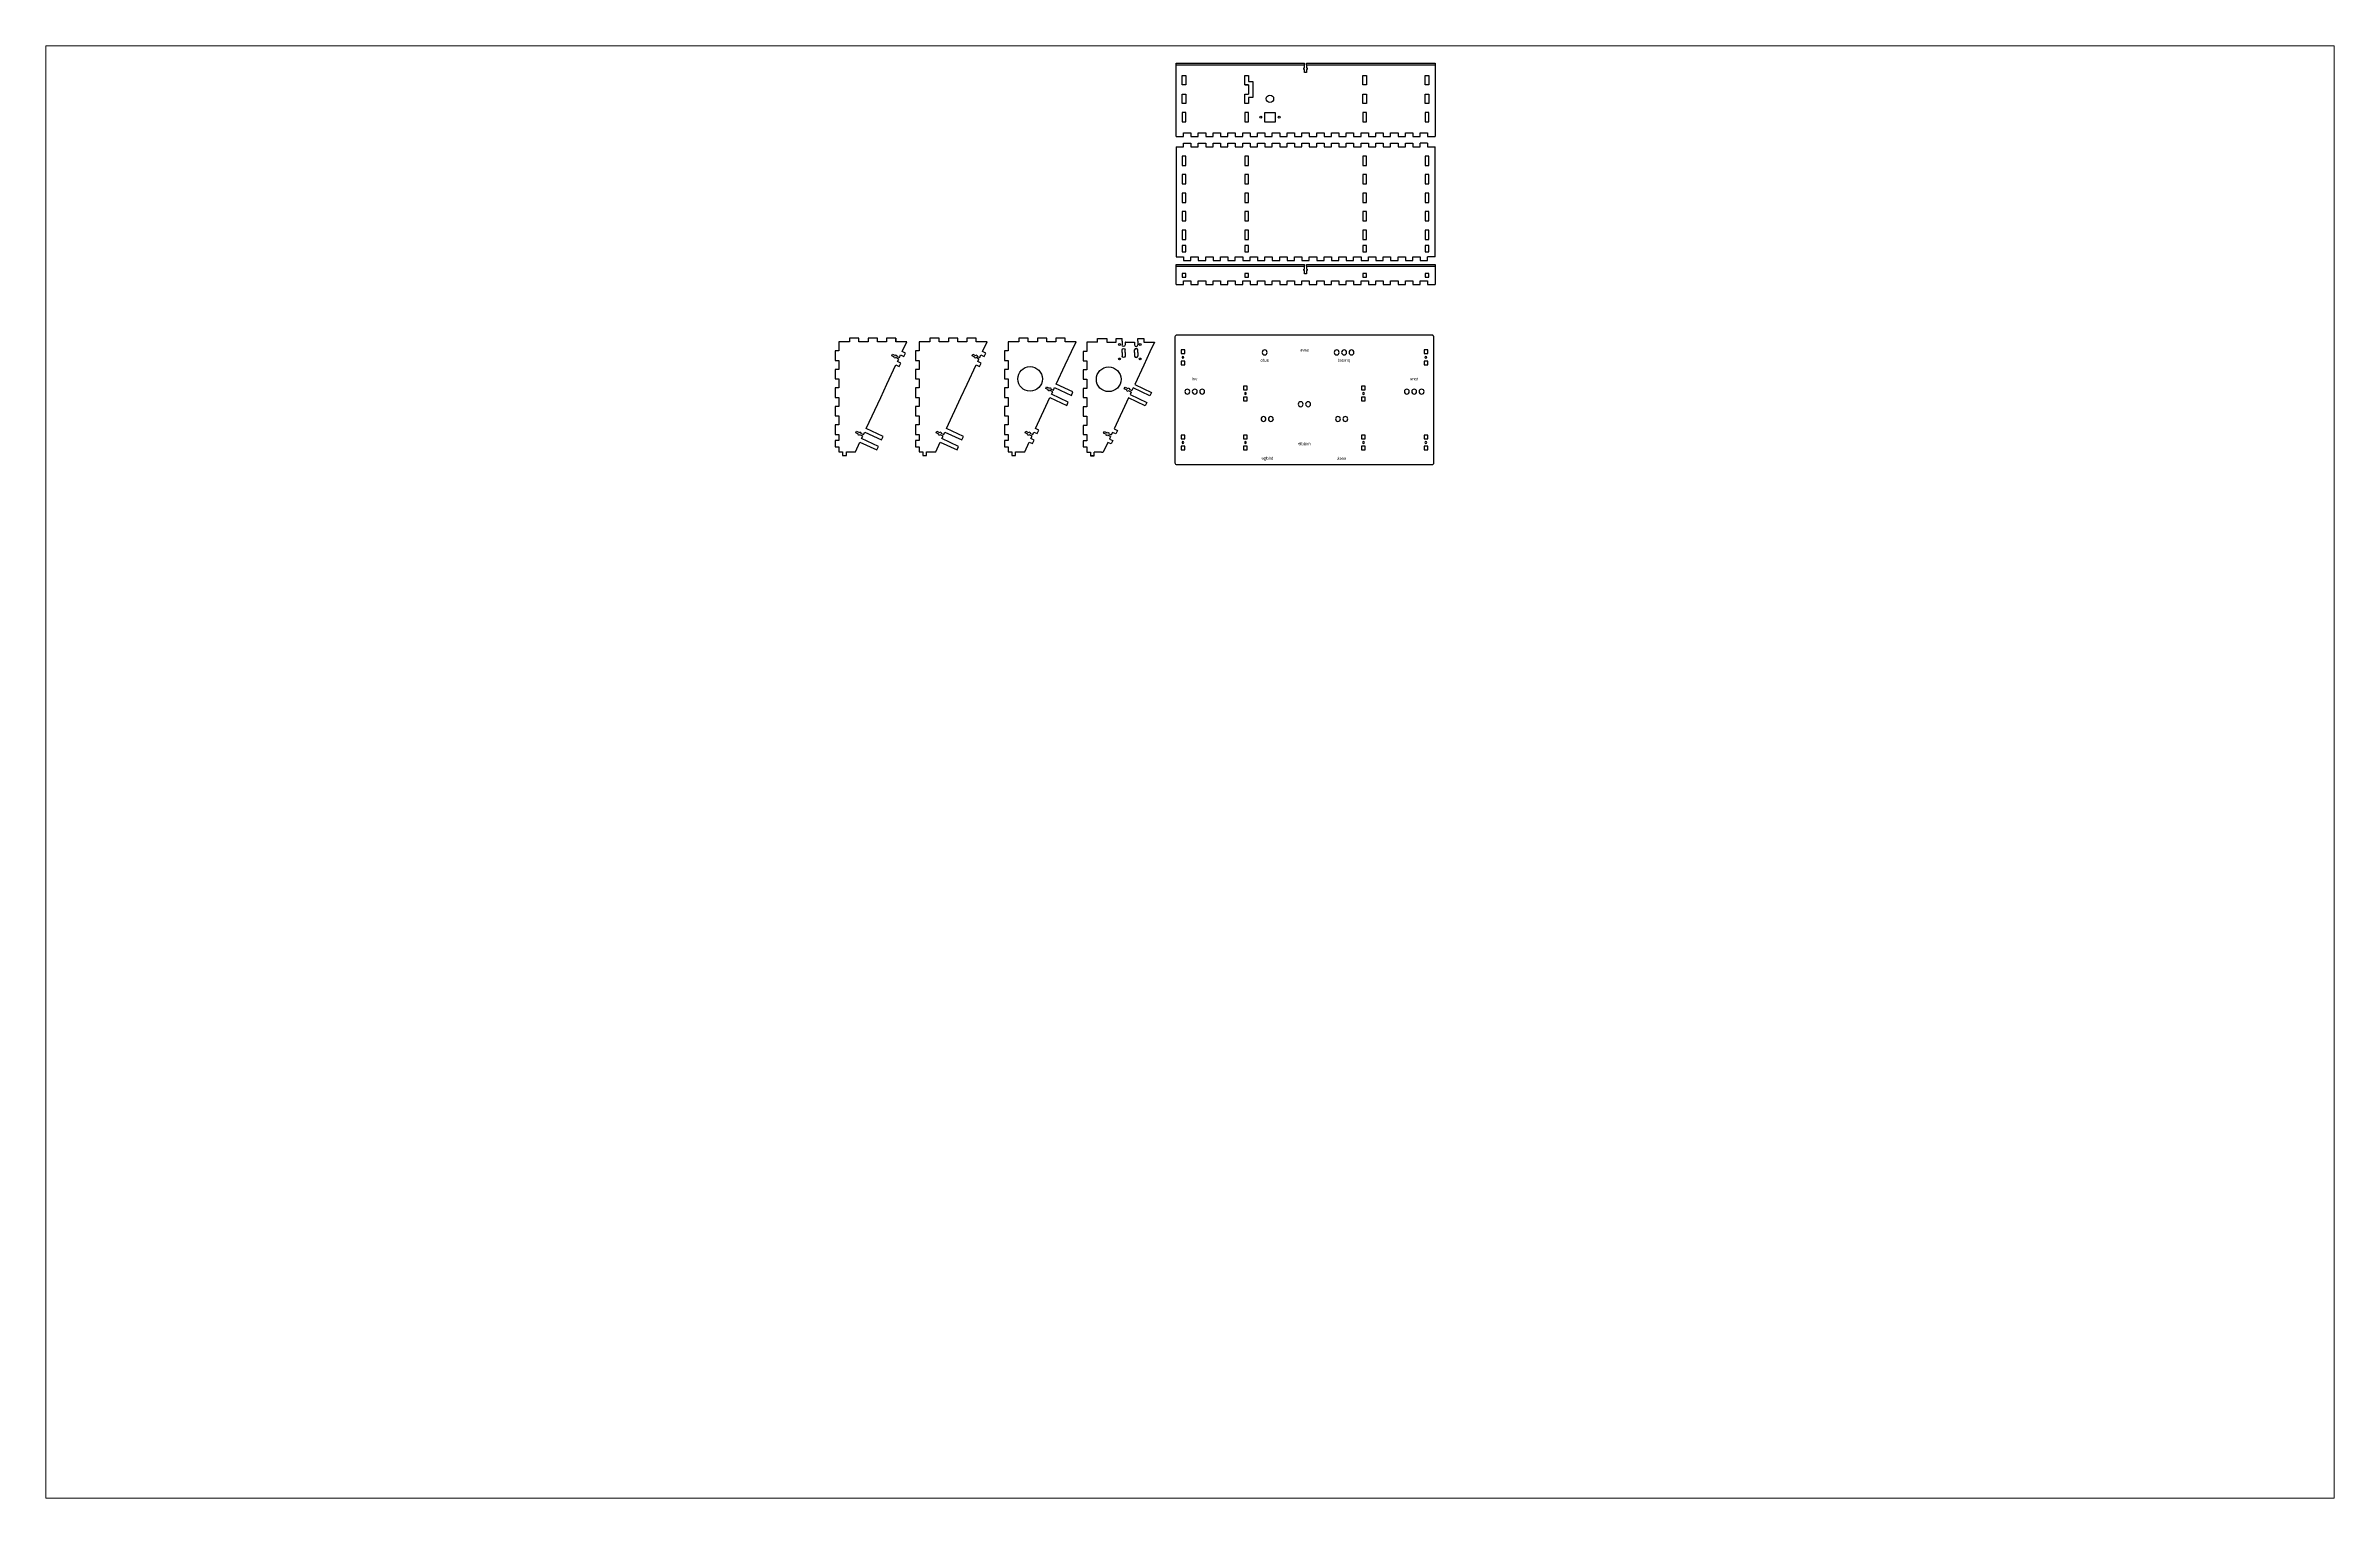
# Paper-space layout 'Sheet1' of a CAD drawing. Header units: millimetres. Extents: x 40 to 364, y 26 to 231.
# The model-space entities are those that its viewports show. They can reach past a viewport. Long polylines and large blocks are cut down to what shows.
import ezdxf
from ezdxf.enums import TextEntityAlignment as Align

# ---------------------------------------------------------------- set-up
doc = ezdxf.new("R2010")
doc.units = ezdxf.units.MM
doc.layers.add('Holes', color=1, linetype='Continuous')
doc.layers.add('text', color=5, linetype='Continuous')
doc.styles.get("Standard").update_dxf_attribs({"font": 'Arial.ttf'})

# ---------------------------------------------------------------- blocks, each defined once
blk = doc.blocks.new('M3 Bolt Nut Slot')
for p, q in [((-12.4, -3), (-12.4, 0)), ((-12.4, 0), (-7.4, 0)), ((-7.4, 0), (-7.4, 1.25)), ((-7.4, 1.25), (-5, 1.25)), ((-5, 1.25), (-5, 0)), ((-5, 0), (0, 0)), ((-7.4, -3), (-12.4, -3)), ((-7.4, -4.25), (-7.4, -3)), ((-5, -4.25), (-7.4, -4.25)), ((0, -3), (-5, -3)), ((-5, -3), (-5, -4.25))]:
    blk.add_line(p, q)
blk = doc.blocks.new('Left Inner Support')
for p, q in [((17.5, 0), (0, 0)), ((0, 0), (0, -15)), ((17.5, 0), (17.5, 6)), ((17.5, 6), (32.5, 6)), ((32.5, 6), (32.5, 0)), ((47.5, 0), (47.5, 6)), ((47.5, 6), (57.2, 6)), ((57.2, 1.5), (57.2, 6)), ((57.2, 1.5), (57.2, -4.5)), ((82.7, 1.5), (82.7, 6)), ((82.7, 6), (82.8, 6)), ((82.7, 1.5), (82.7, -4.5)), ((82.8, 6), (92.5, 6)), ((92.5, 6), (92.5, 0)), ((0, -15), (-6, -15)), ((-6, -15), (-6, -30)), ((-6, -30), (0, -30)), ((0, -30), (0, -45)), ((32.5, 0), (47.5, 0)), ((62.9, 0), (62.2, 0)), ((62.2, 0), (62.2, -4.5)), ((63, 0), (77, 0)), ((76.9, 0), (77.7, 0)), ((77.7, 0), (77.7, -4.5)), ((92.5, 0), (110, 0)), ((102.6, -15.7), (92.5, -37.5)), ((110, 0), (102.6, -15.7)), ((0, -45), (-6, -45)), ((-6, -45), (-6, -60)), ((-6, -60), (0, -60)), ((0, -60), (0, -75)), ((75.4, -74.2), (73.4, -78.3)), ((102.5, -86.9), (75.4, -74.2)), ((92.5, -37.5), (77.9, -68.8)), ((77.9, -68.8), (105.1, -81.4)), ((0, -75), (-6, -75)), ((-6, -75), (-6, -90)), ((-6, -90), (0, -90)), ((0, -105), (-6, -105)), ((-6, -105), (-6, -120)), ((0, -90), (0, -105)), ((67.7, -90.5), (44.3, -140.8)), ((94.9, -103.2), (67.7, -90.5)), ((72.2, -81), (70.3, -85.1)), ((70.3, -85.1), (97.5, -97.8)), ((97.5, -97.8), (94.9, -103.2)), ((105.1, -81.4), (102.5, -86.9)), ((-6, -120), (0, -120)), ((0, -135), (-6, -135)), ((-6, -135), (-6, -150)), ((0, -120), (0, -135)), ((41.7, -146.3), (39.8, -150.3)), ((47.2, -148.8), (41.7, -146.3)), ((44.3, -140.8), (49.7, -143.4)), ((49.7, -143.4), (47.2, -148.8)), ((-6, -150), (0, -150)), ((0, -160), (-6, -160)), ((-6, -160), (-6, -170)), ((-6, -170), (0, -170)), ((0, -150), (0, -160)), ((0, -170), (0, -178.3)), ((6, -178.3), (6, -184.3)), ((6, -184.3), (12, -184.3)), ((12, -184.3), (12, -178.3)), ((24, -178.3), (12, -178.3)), ((24, -178.3), (26.8, -178.3)), ((34.1, -162.6), (26.8, -178.3)), ((39.6, -165.1), (34.1, -162.6)), ((38.6, -153.1), (36.7, -157.1)), ((36.7, -157.1), (42.1, -159.7)), ((42.1, -159.7), (39.6, -165.1))]:
    blk.add_line(p, q)
for points in [[(0, -178.3), (6, -178.3)], [(12, -184.3), (6, -184.3)]]:
    blk.add_lwpolyline(points)
at = {"extrusion": (0, 0, -1)}
blk.add_arc((-59.7, -4.5), 2.5, 180, 0, dxfattribs=at)
blk.add_arc((80.2, -4.5), 2.5, 180, 0)
at = {"layer": 'Holes'}
for p, q in [((57.2, -16.5), (57.2, -12.5)), ((57.2, -16.5), (57.2, -22.5)), ((62.2, -16.5), (62.2, -12.5)), ((62.2, -16.5), (62.2, -22.5)), ((77.7, -16.5), (77.7, -12.5)), ((77.7, -16.5), (77.7, -22.5)), ((82.7, -16.5), (82.7, -12.5)), ((82.7, -16.5), (82.7, -22.5))]:
    blk.add_line(p, q, dxfattribs=at)
for centre, radius in [((53.2, -3.8), 1.5), ((53.2, -27.2), 1.5), ((86.7, -3.8), 1.5), ((86.7, -27.2), 1.5), ((35.6, -60.2), 20)]:
    blk.add_circle(centre, radius, dxfattribs=at)
at = {"layer": 'Holes', "extrusion": (0, 0, -1)}
for centre, start, end in [((-59.7, -12.5), 0, 180), ((-59.7, -22.5), 180, 0)]:
    blk.add_arc(centre, 2.5, start, end, dxfattribs=at)
at = {"layer": 'Holes'}
for centre, start, end in [((80.2, -12.5), 0, 180), ((80.2, -22.5), 180, 0)]:
    blk.add_arc(centre, 2.5, start, end, dxfattribs=at)
at = {"rotation": 335}
for p in [(73.4, -78.3), (39.8, -150.3)]:
    blk.add_blockref('M3 Bolt Nut Slot', p, dxfattribs=at)
blk = doc.blocks.new('Front Panel')
for p, q in [((0, 0), (208.5, 0)), ((0, 0), (208.5, 0)), ((0, 0), (208.5, 0)), ((0, 0), (208.5, 0)), ((0, 0), (208.5, 0)), ((0, 0), (208.5, 0)), ((0, 0), (208.5, 0)), ((0, 0), (208.5, 0)), ((0, 0), (208.5, 0)), ((0, 0), (208.5, 0)), ((0, 0), (208.5, 0)), ((0, 0), (208.5, 0)), ((0, 0), (208.5, 0)), ((0, 0), (208.5, 0)), ((0, 0), (208.5, 0)), ((0, 0), (208.5, 0)), ((0, 0), (208.5, 0)), ((0, 0), (208.5, 0)), ((0, 0), (208.5, 0)), ((0, 0), (208.5, 0)), ((0, 0), (208.5, 0)), ((0, 0), (208.5, 0)), ((0, 0), (208.5, 0)), ((0, 0), (208.5, 0)), ((0, 0), (208.5, 0)), ((0, 0), (208.5, 0)), ((0, 0), (208.5, 0)), ((0, 0), (208.5, 0)), ((0, 0), (208.5, 0)), ((0, -32.798), (0, 0)), ((0, 0), (208.5, 0)), ((208.5, -2.798), (208.5, 0)), ((208.5, -2.798), (208.5, 0)), ((208.5, -2.798), (208.5, 0)), ((208.5, -2.798), (208.5, 0)), ((208.5, -2.798), (208.5, 0)), ((208.5, -2.798), (208.5, 0)), ((208.5, -2.798), (208.5, 0)), ((208.5, -2.798), (208.5, 0)), ((208.5, -2.798), (208.5, 0)), ((208.5, -2.798), (208.5, 0)), ((208.5, -2.798), (208.5, 0)), ((208.5, -2.798), (208.5, 0)), ((208.5, -2.798), (208.5, 0)), ((208.5, -2.798), (208.5, 0)), ((208.5, -2.798), (208.5, 0)), ((208.5, -2.798), (208.5, 0)), ((208.5, -2.798), (208.5, 0)), ((208.5, -2.798), (208.5, 0)), ((208.5, -2.798), (208.5, 0)), ((208.5, -2.798), (208.5, 0)), ((208.5, -2.798), (208.5, 0)), ((208.5, -2.798), (208.5, 0)), ((208.5, -2.798), (208.5, 0)), ((208.5, -2.798), (208.5, 0)), ((208.5, -2.798), (208.5, 0)), ((208.5, -2.798), (208.5, 0)), ((208.5, -2.798), (208.5, 0)), ((208.5, -2.798), (208.5, 0)), ((208.5, -2.798), (208.5, 0)), ((208.5, -2.798), (208.5, 0)), ((211.5, -2.798), (211.5, 0)), ((211.5, 0), (420, 0)), ((211.5, -2.798), (211.5, 0)), ((211.5, 0), (420, 0)), ((211.5, -2.798), (211.5, 0)), ((211.5, 0), (420, 0)), ((211.5, -2.798), (211.5, 0)), ((211.5, 0), (420, 0)), ((211.5, -2.798), (211.5, 0)), ((211.5, 0), (420, 0)), ((211.5, -2.798), (211.5, 0)), ((211.5, 0), (420, 0)), ((211.5, -2.798), (211.5, 0)), ((211.5, 0), (420, 0)), ((211.5, -2.798), (211.5, 0)), ((211.5, 0), (420, 0)), ((211.5, -2.798), (211.5, 0)), ((211.5, 0), (420, 0)), ((211.5, -2.798), (211.5, 0)), ((211.5, 0), (420, 0)), ((211.5, -2.798), (211.5, 0)), ((211.5, 0), (420, 0)), ((211.5, -2.798), (211.5, 0)), ((211.5, 0), (420, 0)), ((211.5, -2.798), (211.5, 0)), ((211.5, 0), (420, 0)), ((211.5, -2.798), (211.5, 0)), ((211.5, 0), (420, 0)), ((211.5, -2.798), (211.5, 0)), ((211.5, 0), (420, 0)), ((211.5, -2.798), (211.5, 0)), ((211.5, 0), (420, 0)), ((211.5, -2.798), (211.5, 0)), ((211.5, 0), (420, 0)), ((211.5, -2.798), (211.5, 0)), ((211.5, 0), (420, 0)), ((211.5, -2.798), (211.5, 0)), ((211.5, 0), (420, 0)), ((211.5, -2.798), (211.5, 0)), ((211.5, 0), (420, 0)), ((211.5, -2.798), (211.5, 0)), ((211.5, 0), (420, 0)), ((211.5, -2.798), (211.5, 0)), ((211.5, 0), (420, 0)), ((211.5, -2.798), (211.5, 0)), ((211.5, 0), (420, 0)), ((211.5, -2.798), (211.5, 0)), ((211.5, 0), (420, 0)), ((211.5, -2.798), (211.5, 0)), ((211.5, 0), (420, 0)), ((211.5, -2.798), (211.5, 0)), ((211.5, 0), (420, 0)), ((211.5, -2.798), (211.5, 0)), ((211.5, 0), (420, 0)), ((211.5, -2.798), (211.5, 0)), ((211.5, 0), (420, 0)), ((211.5, -2.798), (211.5, 0)), ((211.5, 0), (420, 0)), ((211.5, -2.798), (211.5, 0)), ((211.5, 0), (420, 0)), ((420, 0), (420, -32.798)), ((420, 0), (420, -32.798)), ((420, 0), (420, -32.798)), ((420, 0), (420, -32.798)), ((420, 0), (420, -32.798)), ((420, 0), (420, -32.798)), ((420, 0), (420, -32.798)), ((420, 0), (420, -32.798)), ((0, -32.798), (12, -32.798)), ((0, -32.798), (12, -32.798)), ((0, -32.798), (12, -32.798)), ((0, -32.798), (12, -32.798)), ((0, -32.798), (12, -32.798)), ((0, -32.798), (12, -32.798)), ((0, -32.798), (12, -32.798)), ((0, -32.798), (12, -32.798)), ((0, -32.798), (12, -32.798)), ((0, -32.798), (12, -32.798)), ((0, -32.798), (12, -32.798)), ((0, -32.798), (12, -32.798)), ((0, -32.798), (12, -32.798)), ((0, -32.798), (12, -32.798)), ((0, -32.798), (12, -32.798)), ((0, -32.798), (12, -32.798)), ((0, -32.798), (12, -32.798)), ((0, -32.798), (12, -32.798)), ((0, -32.798), (12, -32.798)), ((0, -32.798), (12, -32.798)), ((0, -32.798), (12, -32.798)), ((0, -32.798), (12, -32.798)), ((0, -32.798), (12, -32.798)), ((0, -32.798), (12, -32.798)), ((0, -32.798), (12, -32.798)), ((0, -32.798), (12, -32.798)), ((0, -32.798), (12, -32.798)), ((0, -32.798), (12, -32.798)), ((0, -32.798), (12, -32.798)), ((0, -32.798), (12, -32.798)), ((12, -32.798), (12, -26.798)), ((12, -26.798), (24, -26.798)), ((12, -32.798), (12, -26.798)), ((12, -26.798), (24, -26.798)), ((12, -32.798), (12, -26.798)), ((12, -26.798), (24, -26.798)), ((12, -32.798), (12, -26.798)), ((12, -26.798), (24, -26.798)), ((12, -32.798), (12, -26.798)), ((12, -26.798), (24, -26.798)), ((12, -32.798), (12, -26.798)), ((12, -26.798), (24, -26.798)), ((12, -32.798), (12, -26.798)), ((12, -26.798), (24, -26.798)), ((12, -32.798), (12, -26.798)), ((12, -26.798), (24, -26.798)), ((12, -32.798), (12, -26.798)), ((12, -26.798), (24, -26.798)), ((12, -32.798), (12, -26.798)), ((12, -26.798), (24, -26.798)), ((12, -32.798), (12, -26.798)), ((12, -26.798), (24, -26.798)), ((12, -32.798), (12, -26.798)), ((12, -26.798), (24, -26.798)), ((12, -32.798), (12, -26.798)), ((12, -26.798), (24, -26.798)), ((12, -32.798), (12, -26.798)), ((12, -26.798), (24, -26.798)), ((12, -32.798), (12, -26.798)), ((12, -26.798), (24, -26.798)), ((12, -32.798), (12, -26.798)), ((12, -26.798), (24, -26.798)), ((12, -32.798), (12, -26.798)), ((12, -26.798), (24, -26.798)), ((12, -32.798), (12, -26.798)), ((12, -26.798), (24, -26.798)), ((12, -32.798), (12, -26.798)), ((12, -26.798), (24, -26.798)), ((12, -32.798), (12, -26.798)), ((12, -26.798), (24, -26.798)), ((12, -32.798), (12, -26.798)), ((12, -26.798), (24, -26.798)), ((12, -32.798), (12, -26.798)), ((12, -26.798), (24, -26.798)), ((12, -32.798), (12, -26.798)), ((12, -26.798), (24, -26.798)), ((12, -32.798), (12, -26.798)), ((12, -26.798), (24, -26.798)), ((12, -32.798), (12, -26.798)), ((12, -26.798), (24, -26.798)), ((12, -32.798), (12, -26.798)), ((12, -26.798), (24, -26.798)), ((12, -32.798), (12, -26.798)), ((12, -26.798), (24, -26.798)), ((12, -32.798), (12, -26.798)), ((12, -26.798), (24, -26.798)), ((12, -32.798), (12, -26.798)), ((12, -26.798), (24, -26.798)), ((12, -32.798), (12, -26.798)), ((12, -26.798), (24, -26.798)), ((24, -26.798), (24, -32.798)), ((24, -26.798), (24, -32.798)), ((24, -26.798), (24, -32.798)), ((24, -26.798), (24, -32.798)), ((24, -26.798), (24, -32.798)), ((24, -26.798), (24, -32.798)), ((24, -26.798), (24, -32.798)), ((24, -26.798), (24, -32.798)), ((24, -26.798), (24, -32.798)), ((24, -26.798), (24, -32.798)), ((24, -26.798), (24, -32.798)), ((24, -26.798), (24, -32.798)), ((24, -26.798), (24, -32.798)), ((24, -26.798), (24, -32.798)), ((24, -26.798), (24, -32.798)), ((24, -26.798), (24, -32.798)), ((24, -26.798), (24, -32.798)), ((24, -26.798), (24, -32.798)), ((24, -26.798), (24, -32.798)), ((24, -26.798), (24, -32.798)), ((24, -26.798), (24, -32.798)), ((24, -26.798), (24, -32.798)), ((24, -26.798), (24, -32.798)), ((24, -26.798), (24, -32.798)), ((24, -26.798), (24, -32.798)), ((24, -26.798), (24, -32.798)), ((24, -26.798), (24, -32.798)), ((24, -26.798), (24, -32.798)), ((24, -26.798), (24, -32.798)), ((24, -26.798), (24, -32.798)), ((24, -32.798), (36, -32.798)), ((24, -32.798), (36, -32.798)), ((24, -32.798), (36, -32.798)), ((24, -32.798), (36, -32.798)), ((24, -32.798), (36, -32.798)), ((24, -32.798), (36, -32.798)), ((24, -32.798), (36, -32.798)), ((24, -32.798), (36, -32.798)), ((24, -32.798), (36, -32.798)), ((24, -32.798), (36, -32.798)), ((24, -32.798), (36, -32.798)), ((24, -32.798), (36, -32.798)), ((24, -32.798), (36, -32.798)), ((24, -32.798), (36, -32.798)), ((24, -32.798), (36, -32.798)), ((24, -32.798), (36, -32.798)), ((24, -32.798), (36, -32.798)), ((24, -32.798), (36, -32.798)), ((24, -32.798), (36, -32.798)), ((24, -32.798), (36, -32.798)), ((24, -32.798), (36, -32.798)), ((24, -32.798), (36, -32.798)), ((24, -32.798), (36, -32.798)), ((24, -32.798), (36, -32.798)), ((24, -32.798), (36, -32.798)), ((24, -32.798), (36, -32.798)), ((24, -32.798), (36, -32.798)), ((24, -32.798), (36, -32.798)), ((24, -32.798), (36, -32.798)), ((24, -32.798), (36, -32.798)), ((36, -32.798), (36, -26.798)), ((36, -26.798), (48, -26.798)), ((36, -32.798), (36, -26.798)), ((36, -26.798), (48, -26.798)), ((36, -32.798), (36, -26.798)), ((36, -26.798), (48, -26.798)), ((36, -32.798), (36, -26.798)), ((36, -26.798), (48, -26.798)), ((36, -32.798), (36, -26.798)), ((36, -26.798), (48, -26.798)), ((36, -32.798), (36, -26.798)), ((36, -26.798), (48, -26.798)), ((36, -32.798), (36, -26.798)), ((36, -26.798), (48, -26.798)), ((36, -32.798), (36, -26.798)), ((36, -26.798), (48, -26.798)), ((36, -32.798), (36, -26.798)), ((36, -26.798), (48, -26.798)), ((36, -32.798), (36, -26.798)), ((36, -26.798), (48, -26.798)), ((36, -32.798), (36, -26.798)), ((36, -26.798), (48, -26.798)), ((36, -32.798), (36, -26.798)), ((36, -26.798), (48, -26.798)), ((36, -32.798), (36, -26.798)), ((36, -26.798), (48, -26.798)), ((36, -32.798), (36, -26.798)), ((36, -26.798), (48, -26.798)), ((36, -32.798), (36, -26.798)), ((36, -26.798), (48, -26.798)), ((36, -32.798), (36, -26.798)), ((36, -26.798), (48, -26.798)), ((36, -32.798), (36, -26.798)), ((36, -26.798), (48, -26.798)), ((36, -32.798), (36, -26.798)), ((36, -26.798), (48, -26.798)), ((36, -32.798), (36, -26.798)), ((36, -26.798), (48, -26.798)), ((36, -32.798), (36, -26.798)), ((36, -26.798), (48, -26.798)), ((36, -32.798), (36, -26.798)), ((36, -26.798), (48, -26.798)), ((36, -32.798), (36, -26.798)), ((36, -26.798), (48, -26.798)), ((36, -32.798), (36, -26.798)), ((36, -26.798), (48, -26.798)), ((36, -32.798), (36, -26.798)), ((36, -26.798), (48, -26.798)), ((36, -32.798), (36, -26.798)), ((36, -26.798), (48, -26.798)), ((36, -32.798), (36, -26.798)), ((36, -26.798), (48, -26.798)), ((36, -32.798), (36, -26.798)), ((36, -26.798), (48, -26.798)), ((36, -32.798), (36, -26.798)), ((36, -26.798), (48, -26.798)), ((36, -32.798), (36, -26.798)), ((36, -26.798), (48, -26.798)), ((36, -32.798), (36, -26.798)), ((36, -26.798), (48, -26.798)), ((48, -26.798), (48, -32.798)), ((48, -26.798), (48, -32.798)), ((48, -26.798), (48, -32.798)), ((48, -26.798), (48, -32.798)), ((48, -26.798), (48, -32.798)), ((48, -26.798), (48, -32.798)), ((48, -26.798), (48, -32.798)), ((48, -26.798), (48, -32.798)), ((48, -26.798), (48, -32.798)), ((48, -26.798), (48, -32.798)), ((48, -26.798), (48, -32.798)), ((48, -26.798), (48, -32.798)), ((48, -26.798), (48, -32.798)), ((48, -26.798), (48, -32.798)), ((48, -26.798), (48, -32.798)), ((48, -26.798), (48, -32.798)), ((48, -26.798), (48, -32.798)), ((48, -26.798), (48, -32.798)), ((48, -26.798), (48, -32.798)), ((48, -26.798), (48, -32.798)), ((48, -26.798), (48, -32.798)), ((48, -26.798), (48, -32.798)), ((48, -26.798), (48, -32.798)), ((48, -26.798), (48, -32.798)), ((48, -26.798), (48, -32.798)), ((48, -26.798), (48, -32.798)), ((48, -26.798), (48, -32.798)), ((48, -26.798), (48, -32.798)), ((48, -26.798), (48, -32.798)), ((48, -26.798), (48, -32.798)), ((48, -32.798), (60, -32.798)), ((48, -32.798), (60, -32.798)), ((48, -32.798), (60, -32.798)), ((48, -32.798), (60, -32.798)), ((48, -32.798), (60, -32.798)), ((48, -32.798), (60, -32.798)), ((48, -32.798), (60, -32.798)), ((48, -32.798), (60, -32.798)), ((48, -32.798), (60, -32.798)), ((48, -32.798), (60, -32.798)), ((48, -32.798), (60, -32.798)), ((48, -32.798), (60, -32.798)), ((48, -32.798), (60, -32.798)), ((48, -32.798), (60, -32.798)), ((48, -32.798), (60, -32.798)), ((48, -32.798), (60, -32.798)), ((48, -32.798), (60, -32.798)), ((48, -32.798), (60, -32.798)), ((48, -32.798), (60, -32.798)), ((48, -32.798), (60, -32.798)), ((48, -32.798), (60, -32.798)), ((48, -32.798), (60, -32.798)), ((48, -32.798), (60, -32.798)), ((48, -32.798), (60, -32.798)), ((48, -32.798), (60, -32.798)), ((48, -32.798), (60, -32.798)), ((48, -32.798), (60, -32.798)), ((48, -32.798), (60, -32.798)), ((48, -32.798), (60, -32.798)), ((48, -32.798), (60, -32.798)), ((60, -32.798), (60, -26.798)), ((60, -26.798), (72, -26.798)), ((60, -32.798), (60, -26.798)), ((60, -26.798), (72, -26.798)), ((60, -32.798), (60, -26.798)), ((60, -26.798), (72, -26.798)), ((60, -32.798), (60, -26.798)), ((60, -26.798), (72, -26.798)), ((60, -32.798), (60, -26.798)), ((60, -26.798), (72, -26.798)), ((60, -32.798), (60, -26.798)), ((60, -26.798), (72, -26.798)), ((60, -32.798), (60, -26.798)), ((60, -26.798), (72, -26.798)), ((60, -32.798), (60, -26.798)), ((60, -26.798), (72, -26.798)), ((60, -32.798), (60, -26.798)), ((60, -26.798), (72, -26.798)), ((60, -32.798), (60, -26.798)), ((60, -26.798), (72, -26.798)), ((60, -32.798), (60, -26.798)), ((60, -26.798), (72, -26.798)), ((60, -32.798), (60, -26.798)), ((60, -26.798), (72, -26.798)), ((60, -32.798), (60, -26.798)), ((60, -26.798), (72, -26.798)), ((60, -32.798), (60, -26.798)), ((60, -26.798), (72, -26.798)), ((60, -32.798), (60, -26.798)), ((60, -26.798), (72, -26.798)), ((60, -32.798), (60, -26.798)), ((60, -26.798), (72, -26.798)), ((60, -32.798), (60, -26.798)), ((60, -26.798), (72, -26.798)), ((60, -32.798), (60, -26.798)), ((60, -26.798), (72, -26.798)), ((60, -32.798), (60, -26.798)), ((60, -26.798), (72, -26.798)), ((60, -32.798), (60, -26.798)), ((60, -26.798), (72, -26.798)), ((60, -32.798), (60, -26.798)), ((60, -26.798), (72, -26.798)), ((60, -32.798), (60, -26.798)), ((60, -26.798), (72, -26.798)), ((60, -32.798), (60, -26.798)), ((60, -26.798), (72, -26.798)), ((60, -32.798), (60, -26.798)), ((60, -26.798), (72, -26.798)), ((60, -32.798), (60, -26.798)), ((60, -26.798), (72, -26.798)), ((60, -32.798), (60, -26.798)), ((60, -26.798), (72, -26.798)), ((60, -32.798), (60, -26.798)), ((60, -26.798), (72, -26.798)), ((60, -32.798), (60, -26.798)), ((60, -26.798), (72, -26.798)), ((60, -32.798), (60, -26.798)), ((60, -26.798), (72, -26.798)), ((60, -32.798), (60, -26.798)), ((60, -26.798), (72, -26.798)), ((72, -26.798), (72, -32.798)), ((72, -26.798), (72, -32.798)), ((72, -26.798), (72, -32.798)), ((72, -26.798), (72, -32.798)), ((72, -26.798), (72, -32.798)), ((72, -26.798), (72, -32.798)), ((72, -26.798), (72, -32.798)), ((72, -26.798), (72, -32.798)), ((72, -26.798), (72, -32.798)), ((72, -26.798), (72, -32.798)), ((72, -26.798), (72, -32.798)), ((72, -26.798), (72, -32.798)), ((72, -26.798), (72, -32.798)), ((72, -26.798), (72, -32.798)), ((72, -26.798), (72, -32.798)), ((72, -26.798), (72, -32.798)), ((72, -26.798), (72, -32.798)), ((72, -26.798), (72, -32.798)), ((72, -26.798), (72, -32.798)), ((72, -26.798), (72, -32.798)), ((72, -26.798), (72, -32.798)), ((72, -26.798), (72, -32.798)), ((72, -26.798), (72, -32.798)), ((72, -26.798), (72, -32.798)), ((72, -26.798), (72, -32.798)), ((72, -26.798), (72, -32.798)), ((72, -26.798), (72, -32.798)), ((72, -26.798), (72, -32.798)), ((72, -26.798), (72, -32.798)), ((72, -26.798), (72, -32.798)), ((72, -32.798), (84, -32.798)), ((72, -32.798), (84, -32.798)), ((72, -32.798), (84, -32.798)), ((72, -32.798), (84, -32.798)), ((72, -32.798), (84, -32.798)), ((72, -32.798), (84, -32.798)), ((72, -32.798), (84, -32.798)), ((72, -32.798), (84, -32.798)), ((72, -32.798), (84, -32.798)), ((72, -32.798), (84, -32.798)), ((72, -32.798), (84, -32.798)), ((72, -32.798), (84, -32.798)), ((72, -32.798), (84, -32.798)), ((72, -32.798), (84, -32.798)), ((72, -32.798), (84, -32.798)), ((72, -32.798), (84, -32.798)), ((72, -32.798), (84, -32.798)), ((72, -32.798), (84, -32.798)), ((72, -32.798), (84, -32.798)), ((72, -32.798), (84, -32.798)), ((72, -32.798), (84, -32.798)), ((72, -32.798), (84, -32.798)), ((72, -32.798), (84, -32.798)), ((72, -32.798), (84, -32.798)), ((72, -32.798), (84, -32.798)), ((72, -32.798), (84, -32.798)), ((72, -32.798), (84, -32.798)), ((72, -32.798), (84, -32.798)), ((72, -32.798), (84, -32.798)), ((72, -32.798), (84, -32.798)), ((84, -32.798), (84, -26.798)), ((84, -26.798), (96, -26.798)), ((84, -32.798), (84, -26.798)), ((84, -26.798), (96, -26.798)), ((84, -32.798), (84, -26.798)), ((84, -26.798), (96, -26.798)), ((84, -32.798), (84, -26.798)), ((84, -26.798), (96, -26.798)), ((84, -32.798), (84, -26.798)), ((84, -26.798), (96, -26.798)), ((84, -32.798), (84, -26.798)), ((84, -26.798), (96, -26.798)), ((84, -32.798), (84, -26.798)), ((84, -26.798), (96, -26.798)), ((84, -32.798), (84, -26.798)), ((84, -26.798), (96, -26.798)), ((84, -32.798), (84, -26.798)), ((84, -26.798), (96, -26.798)), ((84, -32.798), (84, -26.798)), ((84, -26.798), (96, -26.798)), ((84, -32.798), (84, -26.798)), ((84, -26.798), (96, -26.798)), ((84, -32.798), (84, -26.798)), ((84, -26.798), (96, -26.798)), ((84, -32.798), (84, -26.798)), ((84, -26.798), (96, -26.798)), ((84, -32.798), (84, -26.798)), ((84, -26.798), (96, -26.798)), ((84, -32.798), (84, -26.798)), ((84, -26.798), (96, -26.798)), ((84, -32.798), (84, -26.798)), ((84, -26.798), (96, -26.798)), ((84, -32.798), (84, -26.798)), ((84, -26.798), (96, -26.798)), ((84, -32.798), (84, -26.798)), ((84, -26.798), (96, -26.798)), ((84, -32.798), (84, -26.798)), ((84, -26.798), (96, -26.798)), ((84, -32.798), (84, -26.798)), ((84, -26.798), (96, -26.798)), ((84, -32.798), (84, -26.798)), ((84, -26.798), (96, -26.798)), ((84, -32.798), (84, -26.798)), ((84, -26.798), (96, -26.798)), ((84, -32.798), (84, -26.798)), ((84, -26.798), (96, -26.798)), ((84, -32.798), (84, -26.798)), ((84, -26.798), (96, -26.798)), ((84, -32.798), (84, -26.798)), ((84, -26.798), (96, -26.798)), ((84, -32.798), (84, -26.798)), ((84, -26.798), (96, -26.798)), ((84, -32.798), (84, -26.798)), ((84, -26.798), (96, -26.798)), ((84, -32.798), (84, -26.798)), ((84, -26.798), (96, -26.798)), ((84, -32.798), (84, -26.798)), ((84, -26.798), (96, -26.798)), ((84, -32.798), (84, -26.798)), ((84, -26.798), (96, -26.798)), ((96, -26.798), (96, -32.798)), ((96, -26.798), (96, -32.798)), ((96, -26.798), (96, -32.798)), ((96, -26.798), (96, -32.798)), ((96, -26.798), (96, -32.798)), ((96, -26.798), (96, -32.798)), ((96, -26.798), (96, -32.798)), ((96, -26.798), (96, -32.798)), ((96, -26.798), (96, -32.798)), ((96, -26.798), (96, -32.798)), ((96, -26.798), (96, -32.798)), ((96, -26.798), (96, -32.798)), ((96, -26.798), (96, -32.798)), ((96, -26.798), (96, -32.798)), ((96, -26.798), (96, -32.798)), ((96, -26.798), (96, -32.798)), ((96, -26.798), (96, -32.798)), ((96, -26.798), (96, -32.798)), ((96, -26.798), (96, -32.798)), ((96, -26.798), (96, -32.798)), ((96, -26.798), (96, -32.798)), ((96, -26.798), (96, -32.798)), ((96, -26.798), (96, -32.798)), ((96, -26.798), (96, -32.798)), ((96, -26.798), (96, -32.798)), ((96, -26.798), (96, -32.798)), ((96, -26.798), (96, -32.798)), ((96, -26.798), (96, -32.798)), ((96, -26.798), (96, -32.798)), ((96, -26.798), (96, -32.798)), ((96, -32.798), (108, -32.798)), ((96, -32.798), (108, -32.798)), ((96, -32.798), (108, -32.798)), ((96, -32.798), (108, -32.798)), ((96, -32.798), (108, -32.798)), ((96, -32.798), (108, -32.798)), ((96, -32.798), (108, -32.798)), ((96, -32.798), (108, -32.798)), ((96, -32.798), (108, -32.798)), ((96, -32.798), (108, -32.798)), ((96, -32.798), (108, -32.798)), ((96, -32.798), (108, -32.798)), ((96, -32.798), (108, -32.798)), ((96, -32.798), (108, -32.798)), ((96, -32.798), (108, -32.798)), ((96, -32.798), (108, -32.798)), ((96, -32.798), (108, -32.798)), ((96, -32.798), (108, -32.798)), ((96, -32.798), (108, -32.798)), ((96, -32.798), (108, -32.798)), ((96, -32.798), (108, -32.798)), ((96, -32.798), (108, -32.798)), ((96, -32.798), (108, -32.798)), ((96, -32.798), (108, -32.798)), ((96, -32.798), (108, -32.798)), ((96, -32.798), (108, -32.798)), ((96, -32.798), (108, -32.798)), ((96, -32.798), (108, -32.798)), ((96, -32.798), (108, -32.798)), ((96, -32.798), (108, -32.798)), ((108, -32.798), (108, -26.798)), ((108, -26.798), (120, -26.798)), ((108, -32.798), (108, -26.798)), ((108, -26.798), (120, -26.798)), ((108, -32.798), (108, -26.798)), ((108, -26.798), (120, -26.798)), ((108, -32.798), (108, -26.798)), ((108, -26.798), (120, -26.798)), ((108, -32.798), (108, -26.798)), ((108, -26.798), (120, -26.798)), ((108, -32.798), (108, -26.798)), ((108, -26.798), (120, -26.798)), ((108, -32.798), (108, -26.798)), ((108, -26.798), (120, -26.798)), ((108, -32.798), (108, -26.798)), ((108, -26.798), (120, -26.798)), ((108, -32.798), (108, -26.798)), ((108, -26.798), (120, -26.798)), ((108, -32.798), (108, -26.798)), ((108, -26.798), (120, -26.798)), ((108, -32.798), (108, -26.798)), ((108, -26.798), (120, -26.798)), ((108, -32.798), (108, -26.798)), ((108, -26.798), (120, -26.798)), ((108, -32.798), (108, -26.798)), ((108, -26.798), (120, -26.798)), ((108, -32.798), (108, -26.798)), ((108, -26.798), (120, -26.798)), ((108, -32.798), (108, -26.798)), ((108, -26.798), (120, -26.798)), ((108, -32.798), (108, -26.798)), ((108, -26.798), (120, -26.798)), ((108, -32.798), (108, -26.798)), ((108, -26.798), (120, -26.798)), ((108, -32.798), (108, -26.798)), ((108, -26.798), (120, -26.798)), ((108, -32.798), (108, -26.798)), ((108, -26.798), (120, -26.798)), ((108, -32.798), (108, -26.798)), ((108, -26.798), (120, -26.798)), ((108, -32.798), (108, -26.798)), ((108, -26.798), (120, -26.798)), ((108, -32.798), (108, -26.798)), ((108, -26.798), (120, -26.798)), ((108, -32.798), (108, -26.798)), ((108, -26.798), (120, -26.798)), ((108, -32.798), (108, -26.798)), ((108, -26.798), (120, -26.798)), ((108, -32.798), (108, -26.798)), ((108, -26.798), (120, -26.798)), ((108, -32.798), (108, -26.798)), ((108, -26.798), (120, -26.798)), ((108, -32.798), (108, -26.798)), ((108, -26.798), (120, -26.798)), ((108, -32.798), (108, -26.798)), ((108, -26.798), (120, -26.798)), ((108, -32.798), (108, -26.798)), ((108, -26.798), (120, -26.798)), ((108, -32.798), (108, -26.798)), ((108, -26.798), (120, -26.798)), ((120, -26.798), (120, -32.798)), ((120, -26.798), (120, -32.798)), ((120, -26.798), (120, -32.798)), ((120, -26.798), (120, -32.798)), ((120, -26.798), (120, -32.798)), ((120, -26.798), (120, -32.798)), ((120, -26.798), (120, -32.798)), ((120, -26.798), (120, -32.798)), ((120, -26.798), (120, -32.798)), ((120, -26.798), (120, -32.798)), ((120, -26.798), (120, -32.798)), ((120, -26.798), (120, -32.798)), ((120, -26.798), (120, -32.798)), ((120, -26.798), (120, -32.798)), ((120, -26.798), (120, -32.798)), ((120, -26.798), (120, -32.798)), ((120, -26.798), (120, -32.798)), ((120, -26.798), (120, -32.798)), ((120, -26.798), (120, -32.798)), ((120, -26.798), (120, -32.798)), ((120, -26.798), (120, -32.798)), ((120, -26.798), (120, -32.798)), ((120, -26.798), (120, -32.798)), ((120, -26.798), (120, -32.798)), ((120, -26.798), (120, -32.798)), ((120, -26.798), (120, -32.798)), ((120, -26.798), (120, -32.798)), ((120, -26.798), (120, -32.798)), ((120, -26.798), (120, -32.798)), ((120, -26.798), (120, -32.798)), ((120, -32.798), (132, -32.798)), ((120, -32.798), (132, -32.798)), ((120, -32.798), (132, -32.798)), ((120, -32.798), (132, -32.798)), ((120, -32.798), (132, -32.798)), ((120, -32.798), (132, -32.798)), ((120, -32.798), (132, -32.798)), ((120, -32.798), (132, -32.798)), ((120, -32.798), (132, -32.798)), ((120, -32.798), (132, -32.798)), ((120, -32.798), (132, -32.798)), ((120, -32.798), (132, -32.798)), ((120, -32.798), (132, -32.798)), ((120, -32.798), (132, -32.798)), ((120, -32.798), (132, -32.798)), ((120, -32.798), (132, -32.798)), ((120, -32.798), (132, -32.798)), ((120, -32.798), (132, -32.798)), ((120, -32.798), (132, -32.798)), ((120, -32.798), (132, -32.798)), ((120, -32.798), (132, -32.798)), ((120, -32.798), (132, -32.798)), ((120, -32.798), (132, -32.798)), ((120, -32.798), (132, -32.798)), ((120, -32.798), (132, -32.798)), ((120, -32.798), (132, -32.798)), ((120, -32.798), (132, -32.798)), ((120, -32.798), (132, -32.798)), ((120, -32.798), (132, -32.798)), ((120, -32.798), (132, -32.798)), ((132, -32.798), (132, -26.798)), ((132, -26.798), (144, -26.798)), ((132, -32.798), (132, -26.798)), ((132, -26.798), (144, -26.798)), ((132, -32.798), (132, -26.798)), ((132, -26.798), (144, -26.798)), ((132, -32.798), (132, -26.798)), ((132, -26.798), (144, -26.798)), ((132, -32.798), (132, -26.798)), ((132, -26.798), (144, -26.798)), ((132, -32.798), (132, -26.798)), ((132, -26.798), (144, -26.798)), ((132, -32.798), (132, -26.798)), ((132, -26.798), (144, -26.798)), ((132, -32.798), (132, -26.798)), ((132, -26.798), (144, -26.798)), ((132, -32.798), (132, -26.798)), ((132, -26.798), (144, -26.798)), ((132, -32.798), (132, -26.798)), ((132, -26.798), (144, -26.798)), ((132, -32.798), (132, -26.798)), ((132, -26.798), (144, -26.798)), ((132, -32.798), (132, -26.798)), ((132, -26.798), (144, -26.798)), ((132, -32.798), (132, -26.798)), ((132, -26.798), (144, -26.798)), ((132, -32.798), (132, -26.798)), ((132, -26.798), (144, -26.798)), ((132, -32.798), (132, -26.798)), ((132, -26.798), (144, -26.798)), ((132, -32.798), (132, -26.798)), ((132, -26.798), (144, -26.798)), ((132, -32.798), (132, -26.798)), ((132, -26.798), (144, -26.798)), ((132, -32.798), (132, -26.798)), ((132, -26.798), (144, -26.798)), ((132, -32.798), (132, -26.798)), ((132, -26.798), (144, -26.798)), ((132, -32.798), (132, -26.798)), ((132, -26.798), (144, -26.798)), ((132, -32.798), (132, -26.798)), ((132, -26.798), (144, -26.798)), ((132, -32.798), (132, -26.798)), ((132, -26.798), (144, -26.798)), ((132, -32.798), (132, -26.798)), ((132, -26.798), (144, -26.798)), ((132, -32.798), (132, -26.798)), ((132, -26.798), (144, -26.798)), ((132, -32.798), (132, -26.798)), ((132, -26.798), (144, -26.798)), ((132, -32.798), (132, -26.798)), ((132, -26.798), (144, -26.798)), ((132, -32.798), (132, -26.798)), ((132, -26.798), (144, -26.798)), ((132, -32.798), (132, -26.798)), ((132, -26.798), (144, -26.798)), ((132, -32.798), (132, -26.798)), ((132, -26.798), (144, -26.798)), ((132, -32.798), (132, -26.798)), ((132, -26.798), (144, -26.798)), ((144, -26.798), (144, -32.798)), ((144, -26.798), (144, -32.798)), ((144, -26.798), (144, -32.798)), ((144, -26.798), (144, -32.798)), ((144, -26.798), (144, -32.798)), ((144, -26.798), (144, -32.798)), ((144, -26.798), (144, -32.798)), ((144, -26.798), (144, -32.798)), ((144, -26.798), (144, -32.798)), ((144, -26.798), (144, -32.798)), ((144, -26.798), (144, -32.798)), ((144, -26.798), (144, -32.798)), ((144, -26.798), (144, -32.798)), ((144, -26.798), (144, -32.798)), ((144, -26.798), (144, -32.798)), ((144, -26.798), (144, -32.798)), ((144, -26.798), (144, -32.798)), ((144, -26.798), (144, -32.798)), ((144, -26.798), (144, -32.798)), ((144, -26.798), (144, -32.798)), ((144, -26.798), (144, -32.798)), ((144, -26.798), (144, -32.798)), ((144, -26.798), (144, -32.798)), ((144, -26.798), (144, -32.798)), ((144, -26.798), (144, -32.798)), ((144, -26.798), (144, -32.798)), ((144, -26.798), (144, -32.798)), ((144, -26.798), (144, -32.798)), ((144, -26.798), (144, -32.798)), ((144, -26.798), (144, -32.798)), ((144, -32.798), (156, -32.798)), ((144, -32.798), (156, -32.798)), ((144, -32.798), (156, -32.798)), ((144, -32.798), (156, -32.798)), ((144, -32.798), (156, -32.798)), ((144, -32.798), (156, -32.798)), ((144, -32.798), (156, -32.798)), ((144, -32.798), (156, -32.798)), ((144, -32.798), (156, -32.798)), ((144, -32.798), (156, -32.798)), ((144, -32.798), (156, -32.798)), ((144, -32.798), (156, -32.798)), ((144, -32.798), (156, -32.798)), ((144, -32.798), (156, -32.798)), ((144, -32.798), (156, -32.798)), ((144, -32.798), (156, -32.798)), ((144, -32.798), (156, -32.798)), ((144, -32.798), (156, -32.798)), ((144, -32.798), (156, -32.798)), ((144, -32.798), (156, -32.798)), ((144, -32.798), (156, -32.798)), ((144, -32.798), (156, -32.798)), ((144, -32.798), (156, -32.798)), ((144, -32.798), (156, -32.798)), ((144, -32.798), (156, -32.798)), ((144, -32.798), (156, -32.798)), ((144, -32.798), (156, -32.798)), ((144, -32.798), (156, -32.798)), ((144, -32.798), (156, -32.798)), ((144, -32.798), (156, -32.798)), ((156, -32.798), (156, -26.798)), ((156, -26.798), (168, -26.798)), ((156, -32.798), (156, -26.798)), ((156, -26.798), (168, -26.798)), ((156, -32.798), (156, -26.798)), ((156, -26.798), (168, -26.798)), ((156, -32.798), (156, -26.798)), ((156, -26.798), (168, -26.798)), ((156, -32.798), (156, -26.798)), ((156, -26.798), (168, -26.798)), ((156, -32.798), (156, -26.798)), ((156, -26.798), (168, -26.798)), ((156, -32.798), (156, -26.798)), ((156, -26.798), (168, -26.798)), ((156, -32.798), (156, -26.798)), ((156, -26.798), (168, -26.798)), ((156, -32.798), (156, -26.798)), ((156, -26.798), (168, -26.798)), ((156, -32.798), (156, -26.798)), ((156, -26.798), (168, -26.798)), ((156, -32.798), (156, -26.798)), ((156, -26.798), (168, -26.798)), ((156, -32.798), (156, -26.798)), ((156, -26.798), (168, -26.798)), ((156, -32.798), (156, -26.798)), ((156, -26.798), (168, -26.798)), ((156, -32.798), (156, -26.798)), ((156, -26.798), (168, -26.798)), ((156, -32.798), (156, -26.798)), ((156, -26.798), (168, -26.798)), ((156, -32.798), (156, -26.798)), ((156, -26.798), (168, -26.798)), ((156, -32.798), (156, -26.798)), ((156, -26.798), (168, -26.798)), ((156, -32.798), (156, -26.798)), ((156, -26.798), (168, -26.798)), ((156, -32.798), (156, -26.798)), ((156, -26.798), (168, -26.798)), ((156, -32.798), (156, -26.798)), ((156, -26.798), (168, -26.798)), ((156, -32.798), (156, -26.798)), ((156, -26.798), (168, -26.798)), ((156, -32.798), (156, -26.798)), ((156, -26.798), (168, -26.798)), ((156, -32.798), (156, -26.798)), ((156, -26.798), (168, -26.798)), ((156, -32.798), (156, -26.798)), ((156, -26.798), (168, -26.798)), ((156, -32.798), (156, -26.798)), ((156, -26.798), (168, -26.798)), ((156, -32.798), (156, -26.798)), ((156, -26.798), (168, -26.798)), ((156, -32.798), (156, -26.798)), ((156, -26.798), (168, -26.798)), ((156, -32.798), (156, -26.798)), ((156, -26.798), (168, -26.798)), ((156, -32.798), (156, -26.798)), ((156, -26.798), (168, -26.798)), ((156, -32.798), (156, -26.798)), ((156, -26.798), (168, -26.798)), ((168, -26.798), (168, -32.798)), ((168, -26.798), (168, -32.798)), ((168, -26.798), (168, -32.798)), ((168, -26.798), (168, -32.798)), ((168, -26.798), (168, -32.798)), ((168, -26.798), (168, -32.798)), ((168, -26.798), (168, -32.798)), ((168, -26.798), (168, -32.798)), ((168, -26.798), (168, -32.798)), ((168, -26.798), (168, -32.798)), ((168, -26.798), (168, -32.798)), ((168, -26.798), (168, -32.798)), ((168, -26.798), (168, -32.798)), ((168, -26.798), (168, -32.798)), ((168, -26.798), (168, -32.798)), ((168, -26.798), (168, -32.798)), ((168, -26.798), (168, -32.798)), ((168, -26.798), (168, -32.798)), ((168, -26.798), (168, -32.798)), ((168, -26.798), (168, -32.798)), ((168, -26.798), (168, -32.798)), ((168, -26.798), (168, -32.798)), ((168, -26.798), (168, -32.798)), ((168, -26.798), (168, -32.798)), ((168, -26.798), (168, -32.798)), ((168, -26.798), (168, -32.798)), ((168, -26.798), (168, -32.798)), ((168, -26.798), (168, -32.798)), ((168, -26.798), (168, -32.798)), ((168, -26.798), (168, -32.798)), ((168, -32.798), (180, -32.798)), ((168, -32.798), (180, -32.798)), ((168, -32.798), (180, -32.798)), ((168, -32.798), (180, -32.798)), ((168, -32.798), (180, -32.798)), ((168, -32.798), (180, -32.798)), ((168, -32.798), (180, -32.798)), ((168, -32.798), (180, -32.798)), ((168, -32.798), (180, -32.798)), ((168, -32.798), (180, -32.798)), ((168, -32.798), (180, -32.798)), ((168, -32.798), (180, -32.798)), ((168, -32.798), (180, -32.798)), ((168, -32.798), (180, -32.798)), ((168, -32.798), (180, -32.798)), ((168, -32.798), (180, -32.798)), ((168, -32.798), (180, -32.798)), ((168, -32.798), (180, -32.798)), ((168, -32.798), (180, -32.798)), ((168, -32.798), (180, -32.798)), ((168, -32.798), (180, -32.798)), ((168, -32.798), (180, -32.798)), ((168, -32.798), (180, -32.798)), ((168, -32.798), (180, -32.798)), ((168, -32.798), (180, -32.798)), ((168, -32.798), (180, -32.798)), ((168, -32.798), (180, -32.798)), ((168, -32.798), (180, -32.798)), ((168, -32.798), (180, -32.798)), ((168, -32.798), (180, -32.798)), ((180, -32.798), (180, -26.798)), ((180, -26.798), (192, -26.798)), ((180, -32.798), (180, -26.798)), ((180, -26.798), (192, -26.798)), ((180, -32.798), (180, -26.798)), ((180, -26.798), (192, -26.798)), ((180, -32.798), (180, -26.798)), ((180, -26.798), (192, -26.798)), ((180, -32.798), (180, -26.798)), ((180, -26.798), (192, -26.798)), ((180, -32.798), (180, -26.798)), ((180, -26.798), (192, -26.798)), ((180, -32.798), (180, -26.798)), ((180, -26.798), (192, -26.798)), ((180, -32.798), (180, -26.798)), ((180, -26.798), (192, -26.798)), ((180, -32.798), (180, -26.798)), ((180, -26.798), (192, -26.798)), ((180, -32.798), (180, -26.798)), ((180, -26.798), (192, -26.798)), ((180, -32.798), (180, -26.798)), ((180, -26.798), (192, -26.798)), ((180, -32.798), (180, -26.798)), ((180, -26.798), (192, -26.798)), ((180, -32.798), (180, -26.798)), ((180, -26.798), (192, -26.798)), ((180, -32.798), (180, -26.798)), ((180, -26.798), (192, -26.798)), ((180, -32.798), (180, -26.798)), ((180, -26.798), (192, -26.798)), ((180, -32.798), (180, -26.798)), ((180, -26.798), (192, -26.798)), ((180, -32.798), (180, -26.798)), ((180, -26.798), (192, -26.798)), ((180, -32.798), (180, -26.798)), ((180, -26.798), (192, -26.798)), ((180, -32.798), (180, -26.798)), ((180, -26.798), (192, -26.798)), ((180, -32.798), (180, -26.798)), ((180, -26.798), (192, -26.798)), ((180, -32.798), (180, -26.798)), ((180, -26.798), (192, -26.798)), ((180, -32.798), (180, -26.798)), ((180, -26.798), (192, -26.798)), ((180, -32.798), (180, -26.798)), ((180, -26.798), (192, -26.798)), ((180, -32.798), (180, -26.798)), ((180, -26.798), (192, -26.798)), ((180, -32.798), (180, -26.798)), ((180, -26.798), (192, -26.798)), ((180, -32.798), (180, -26.798)), ((180, -26.798), (192, -26.798)), ((180, -32.798), (180, -26.798)), ((180, -26.798), (192, -26.798)), ((180, -32.798), (180, -26.798)), ((180, -26.798), (192, -26.798)), ((180, -32.798), (180, -26.798)), ((180, -26.798), (192, -26.798)), ((180, -32.798), (180, -26.798)), ((180, -26.798), (192, -26.798)), ((192, -26.798), (192, -32.798)), ((192, -26.798), (192, -32.798)), ((192, -26.798), (192, -32.798)), ((192, -26.798), (192, -32.798)), ((192, -26.798), (192, -32.798)), ((192, -26.798), (192, -32.798)), ((192, -26.798), (192, -32.798)), ((192, -26.798), (192, -32.798)), ((192, -26.798), (192, -32.798)), ((192, -26.798), (192, -32.798)), ((192, -26.798), (192, -32.798)), ((192, -26.798), (192, -32.798)), ((192, -26.798), (192, -32.798)), ((192, -26.798), (192, -32.798)), ((192, -26.798), (192, -32.798)), ((192, -26.798), (192, -32.798)), ((192, -26.798), (192, -32.798)), ((192, -26.798), (192, -32.798)), ((192, -26.798), (192, -32.798)), ((192, -26.798), (192, -32.798)), ((192, -26.798), (192, -32.798)), ((192, -26.798), (192, -32.798)), ((192, -26.798), (192, -32.798)), ((192, -26.798), (192, -32.798)), ((192, -26.798), (192, -32.798)), ((192, -26.798), (192, -32.798)), ((192, -26.798), (192, -32.798)), ((192, -26.798), (192, -32.798)), ((192, -26.798), (192, -32.798)), ((192, -26.798), (192, -32.798)), ((192, -32.798), (204, -32.798)), ((192, -32.798), (204, -32.798)), ((192, -32.798), (204, -32.798)), ((192, -32.798), (204, -32.798)), ((192, -32.798), (204, -32.798)), ((192, -32.798), (204, -32.798)), ((192, -32.798), (204, -32.798)), ((192, -32.798), (204, -32.798)), ((192, -32.798), (204, -32.798)), ((192, -32.798), (204, -32.798)), ((192, -32.798), (204, -32.798)), ((192, -32.798), (204, -32.798)), ((192, -32.798), (204, -32.798)), ((192, -32.798), (204, -32.798)), ((192, -32.798), (204, -32.798)), ((192, -32.798), (204, -32.798)), ((192, -32.798), (204, -32.798)), ((192, -32.798), (204, -32.798)), ((192, -32.798), (204, -32.798)), ((192, -32.798), (204, -32.798)), ((192, -32.798), (204, -32.798)), ((192, -32.798), (204, -32.798)), ((192, -32.798), (204, -32.798)), ((192, -32.798), (204, -32.798)), ((192, -32.798), (204, -32.798)), ((192, -32.798), (204, -32.798)), ((192, -32.798), (204, -32.798)), ((192, -32.798), (204, -32.798)), ((192, -32.798), (204, -32.798)), ((192, -32.798), (204, -32.798)), ((204, -32.798), (204, -26.798)), ((204, -26.798), (216, -26.798)), ((204, -32.798), (204, -26.798)), ((204, -26.798), (216, -26.798)), ((204, -32.798), (204, -26.798)), ((204, -26.798), (216, -26.798)), ((204, -32.798), (204, -26.798)), ((204, -26.798), (216, -26.798)), ((204, -32.798), (204, -26.798)), ((204, -26.798), (216, -26.798)), ((204, -32.798), (204, -26.798)), ((204, -26.798), (216, -26.798)), ((204, -32.798), (204, -26.798)), ((204, -26.798), (216, -26.798)), ((204, -32.798), (204, -26.798)), ((204, -26.798), (216, -26.798)), ((204, -32.798), (204, -26.798)), ((204, -26.798), (216, -26.798)), ((204, -32.798), (204, -26.798)), ((204, -26.798), (216, -26.798)), ((204, -32.798), (204, -26.798)), ((204, -26.798), (216, -26.798)), ((204, -32.798), (204, -26.798)), ((204, -26.798), (216, -26.798)), ((204, -32.798), (204, -26.798)), ((204, -26.798), (216, -26.798)), ((204, -32.798), (204, -26.798)), ((204, -26.798), (216, -26.798)), ((204, -32.798), (204, -26.798)), ((204, -26.798), (216, -26.798)), ((204, -32.798), (204, -26.798)), ((204, -26.798), (216, -26.798)), ((204, -32.798), (204, -26.798)), ((204, -26.798), (216, -26.798)), ((204, -32.798), (204, -26.798)), ((204, -26.798), (216, -26.798)), ((204, -32.798), (204, -26.798)), ((204, -26.798), (216, -26.798)), ((204, -32.798), (204, -26.798)), ((204, -26.798), (216, -26.798)), ((204, -32.798), (204, -26.798)), ((204, -26.798), (216, -26.798)), ((204, -32.798), (204, -26.798)), ((204, -26.798), (216, -26.798)), ((204, -32.798), (204, -26.798)), ((204, -26.798), (216, -26.798)), ((204, -32.798), (204, -26.798)), ((204, -26.798), (216, -26.798)), ((204, -32.798), (204, -26.798)), ((204, -26.798), (216, -26.798)), ((204, -32.798), (204, -26.798)), ((204, -26.798), (216, -26.798)), ((204, -32.798), (204, -26.798)), ((204, -26.798), (216, -26.798)), ((204, -32.798), (204, -26.798)), ((204, -26.798), (216, -26.798)), ((204, -32.798), (204, -26.798)), ((204, -26.798), (216, -26.798)), ((204, -32.798), (204, -26.798)), ((204, -26.798), (216, -26.798)), ((216, -26.798), (216, -32.798)), ((216, -26.798), (216, -32.798)), ((216, -26.798), (216, -32.798)), ((216, -26.798), (216, -32.798)), ((216, -26.798), (216, -32.798)), ((216, -26.798), (216, -32.798)), ((216, -26.798), (216, -32.798)), ((216, -26.798), (216, -32.798)), ((216, -26.798), (216, -32.798)), ((216, -26.798), (216, -32.798)), ((216, -26.798), (216, -32.798)), ((216, -26.798), (216, -32.798)), ((216, -26.798), (216, -32.798)), ((216, -26.798), (216, -32.798)), ((216, -26.798), (216, -32.798)), ((216, -26.798), (216, -32.798)), ((216, -26.798), (216, -32.798)), ((216, -26.798), (216, -32.798)), ((216, -26.798), (216, -32.798)), ((216, -26.798), (216, -32.798)), ((216, -26.798), (216, -32.798)), ((216, -26.798), (216, -32.798)), ((216, -26.798), (216, -32.798)), ((216, -26.798), (216, -32.798)), ((216, -26.798), (216, -32.798)), ((216, -26.798), (216, -32.798)), ((216, -26.798), (216, -32.798)), ((216, -26.798), (216, -32.798)), ((216, -26.798), (216, -32.798)), ((216, -26.798), (216, -32.798)), ((216, -32.798), (228, -32.798)), ((216, -32.798), (228, -32.798)), ((216, -32.798), (228, -32.798)), ((216, -32.798), (228, -32.798)), ((216, -32.798), (228, -32.798)), ((216, -32.798), (228, -32.798)), ((216, -32.798), (228, -32.798)), ((216, -32.798), (228, -32.798)), ((216, -32.798), (228, -32.798)), ((216, -32.798), (228, -32.798)), ((216, -32.798), (228, -32.798)), ((216, -32.798), (228, -32.798)), ((216, -32.798), (228, -32.798)), ((216, -32.798), (228, -32.798)), ((216, -32.798), (228, -32.798)), ((216, -32.798), (228, -32.798)), ((216, -32.798), (228, -32.798)), ((216, -32.798), (228, -32.798)), ((216, -32.798), (228, -32.798)), ((216, -32.798), (228, -32.798)), ((216, -32.798), (228, -32.798)), ((216, -32.798), (228, -32.798)), ((216, -32.798), (228, -32.798)), ((216, -32.798), (228, -32.798)), ((216, -32.798), (228, -32.798)), ((216, -32.798), (228, -32.798)), ((216, -32.798), (228, -32.798)), ((216, -32.798), (228, -32.798)), ((216, -32.798), (228, -32.798)), ((216, -32.798), (228, -32.798)), ((228, -32.798), (228, -26.798)), ((228, -26.798), (240, -26.798)), ((228, -32.798), (228, -26.798)), ((228, -26.798), (240, -26.798)), ((228, -32.798), (228, -26.798)), ((228, -26.798), (240, -26.798)), ((228, -32.798), (228, -26.798)), ((228, -26.798), (240, -26.798)), ((228, -32.798), (228, -26.798)), ((228, -26.798), (240, -26.798)), ((228, -32.798), (228, -26.798)), ((228, -26.798), (240, -26.798)), ((228, -32.798), (228, -26.798)), ((228, -26.798), (240, -26.798)), ((228, -32.798), (228, -26.798)), ((228, -26.798), (240, -26.798)), ((228, -32.798), (228, -26.798)), ((228, -26.798), (240, -26.798)), ((228, -32.798), (228, -26.798)), ((228, -26.798), (240, -26.798)), ((228, -32.798), (228, -26.798)), ((228, -26.798), (240, -26.798)), ((228, -32.798), (228, -26.798)), ((228, -26.798), (240, -26.798)), ((228, -32.798), (228, -26.798)), ((228, -26.798), (240, -26.798)), ((228, -32.798), (228, -26.798)), ((228, -26.798), (240, -26.798)), ((228, -32.798), (228, -26.798)), ((228, -26.798), (240, -26.798)), ((228, -32.798), (228, -26.798)), ((228, -26.798), (240, -26.798)), ((228, -32.798), (228, -26.798)), ((228, -26.798), (240, -26.798)), ((228, -32.798), (228, -26.798)), ((228, -26.798), (240, -26.798)), ((228, -32.798), (228, -26.798)), ((228, -26.798), (240, -26.798)), ((228, -32.798), (228, -26.798)), ((228, -26.798), (240, -26.798)), ((228, -32.798), (228, -26.798)), ((228, -26.798), (240, -26.798)), ((228, -32.798), (228, -26.798)), ((228, -26.798), (240, -26.798)), ((228, -32.798), (228, -26.798)), ((228, -26.798), (240, -26.798)), ((228, -32.798), (228, -26.798)), ((228, -26.798), (240, -26.798)), ((228, -32.798), (228, -26.798)), ((228, -26.798), (240, -26.798)), ((228, -32.798), (228, -26.798)), ((228, -26.798), (240, -26.798)), ((228, -32.798), (228, -26.798)), ((228, -26.798), (240, -26.798)), ((228, -32.798), (228, -26.798)), ((228, -26.798), (240, -26.798)), ((228, -32.798), (228, -26.798)), ((228, -26.798), (240, -26.798)), ((228, -32.798), (228, -26.798)), ((228, -26.798), (240, -26.798)), ((240, -26.798), (240, -32.798)), ((240, -26.798), (240, -32.798)), ((240, -26.798), (240, -32.798)), ((240, -26.798), (240, -32.798)), ((240, -26.798), (240, -32.798)), ((240, -26.798), (240, -32.798)), ((240, -26.798), (240, -32.798)), ((240, -26.798), (240, -32.798)), ((240, -26.798), (240, -32.798)), ((240, -26.798), (240, -32.798)), ((240, -26.798), (240, -32.798)), ((240, -26.798), (240, -32.798)), ((240, -26.798), (240, -32.798)), ((240, -26.798), (240, -32.798)), ((240, -26.798), (240, -32.798)), ((240, -26.798), (240, -32.798)), ((240, -26.798), (240, -32.798)), ((240, -26.798), (240, -32.798)), ((240, -26.798), (240, -32.798)), ((240, -26.798), (240, -32.798)), ((240, -26.798), (240, -32.798)), ((240, -26.798), (240, -32.798)), ((240, -26.798), (240, -32.798)), ((240, -26.798), (240, -32.798)), ((240, -26.798), (240, -32.798)), ((240, -26.798), (240, -32.798)), ((240, -26.798), (240, -32.798)), ((240, -26.798), (240, -32.798)), ((240, -26.798), (240, -32.798)), ((240, -26.798), (240, -32.798)), ((240, -32.798), (252, -32.798)), ((240, -32.798), (252, -32.798)), ((240, -32.798), (252, -32.798)), ((240, -32.798), (252, -32.798)), ((240, -32.798), (252, -32.798)), ((240, -32.798), (252, -32.798)), ((240, -32.798), (252, -32.798)), ((240, -32.798), (252, -32.798)), ((240, -32.798), (252, -32.798)), ((240, -32.798), (252, -32.798)), ((240, -32.798), (252, -32.798)), ((240, -32.798), (252, -32.798)), ((240, -32.798), (252, -32.798)), ((240, -32.798), (252, -32.798)), ((240, -32.798), (252, -32.798)), ((240, -32.798), (252, -32.798)), ((240, -32.798), (252, -32.798)), ((240, -32.798), (252, -32.798)), ((240, -32.798), (252, -32.798)), ((240, -32.798), (252, -32.798)), ((240, -32.798), (252, -32.798)), ((240, -32.798), (252, -32.798)), ((240, -32.798), (252, -32.798)), ((240, -32.798), (252, -32.798)), ((240, -32.798), (252, -32.798)), ((240, -32.798), (252, -32.798)), ((240, -32.798), (252, -32.798)), ((240, -32.798), (252, -32.798)), ((240, -32.798), (252, -32.798)), ((240, -32.798), (252, -32.798)), ((252, -32.798), (252, -26.798)), ((252, -26.798), (264, -26.798)), ((252, -32.798), (252, -26.798)), ((252, -26.798), (264, -26.798)), ((252, -32.798), (252, -26.798)), ((252, -26.798), (264, -26.798)), ((252, -32.798), (252, -26.798)), ((252, -26.798), (264, -26.798)), ((252, -32.798), (252, -26.798)), ((252, -26.798), (264, -26.798)), ((252, -32.798), (252, -26.798)), ((252, -26.798), (264, -26.798)), ((252, -32.798), (252, -26.798)), ((252, -26.798), (264, -26.798)), ((252, -32.798), (252, -26.798)), ((252, -26.798), (264, -26.798)), ((252, -32.798), (252, -26.798)), ((252, -26.798), (264, -26.798)), ((252, -32.798), (252, -26.798)), ((252, -26.798), (264, -26.798)), ((252, -32.798), (252, -26.798)), ((252, -26.798), (264, -26.798)), ((252, -32.798), (252, -26.798)), ((252, -26.798), (264, -26.798)), ((252, -32.798), (252, -26.798)), ((252, -26.798), (264, -26.798)), ((252, -32.798), (252, -26.798)), ((252, -26.798), (264, -26.798)), ((252, -32.798), (252, -26.798)), ((252, -26.798), (264, -26.798)), ((252, -32.798), (252, -26.798)), ((252, -26.798), (264, -26.798)), ((252, -32.798), (252, -26.798)), ((252, -26.798), (264, -26.798)), ((252, -32.798), (252, -26.798)), ((252, -26.798), (264, -26.798)), ((252, -32.798), (252, -26.798)), ((252, -26.798), (264, -26.798)), ((252, -32.798), (252, -26.798)), ((252, -26.798), (264, -26.798)), ((252, -32.798), (252, -26.798)), ((252, -26.798), (264, -26.798)), ((252, -32.798), (252, -26.798)), ((252, -26.798), (264, -26.798)), ((252, -32.798), (252, -26.798)), ((252, -26.798), (264, -26.798)), ((252, -32.798), (252, -26.798)), ((252, -26.798), (264, -26.798)), ((252, -32.798), (252, -26.798)), ((252, -26.798), (264, -26.798)), ((252, -32.798), (252, -26.798)), ((252, -26.798), (264, -26.798)), ((252, -32.798), (252, -26.798)), ((252, -26.798), (264, -26.798)), ((252, -32.798), (252, -26.798)), ((252, -26.798), (264, -26.798)), ((252, -32.798), (252, -26.798)), ((252, -26.798), (264, -26.798)), ((252, -32.798), (252, -26.798)), ((252, -26.798), (264, -26.798)), ((264, -26.798), (264, -32.798)), ((264, -26.798), (264, -32.798)), ((264, -26.798), (264, -32.798)), ((264, -26.798), (264, -32.798)), ((264, -26.798), (264, -32.798)), ((264, -26.798), (264, -32.798)), ((264, -26.798), (264, -32.798)), ((264, -26.798), (264, -32.798)), ((264, -26.798), (264, -32.798)), ((264, -26.798), (264, -32.798)), ((264, -26.798), (264, -32.798)), ((264, -26.798), (264, -32.798)), ((264, -26.798), (264, -32.798)), ((264, -26.798), (264, -32.798)), ((264, -26.798), (264, -32.798)), ((264, -26.798), (264, -32.798)), ((264, -26.798), (264, -32.798)), ((264, -26.798), (264, -32.798)), ((264, -26.798), (264, -32.798)), ((264, -26.798), (264, -32.798)), ((264, -26.798), (264, -32.798)), ((264, -26.798), (264, -32.798)), ((264, -26.798), (264, -32.798)), ((264, -26.798), (264, -32.798)), ((264, -26.798), (264, -32.798)), ((264, -26.798), (264, -32.798)), ((264, -26.798), (264, -32.798)), ((264, -26.798), (264, -32.798)), ((264, -26.798), (264, -32.798)), ((264, -26.798), (264, -32.798)), ((264, -32.798), (276, -32.798)), ((264, -32.798), (276, -32.798)), ((264, -32.798), (276, -32.798)), ((264, -32.798), (276, -32.798)), ((264, -32.798), (276, -32.798)), ((264, -32.798), (276, -32.798)), ((264, -32.798), (276, -32.798)), ((264, -32.798), (276, -32.798)), ((264, -32.798), (276, -32.798)), ((264, -32.798), (276, -32.798)), ((264, -32.798), (276, -32.798)), ((264, -32.798), (276, -32.798)), ((264, -32.798), (276, -32.798)), ((264, -32.798), (276, -32.798)), ((264, -32.798), (276, -32.798)), ((264, -32.798), (276, -32.798)), ((264, -32.798), (276, -32.798)), ((264, -32.798), (276, -32.798)), ((264, -32.798), (276, -32.798)), ((264, -32.798), (276, -32.798)), ((264, -32.798), (276, -32.798)), ((264, -32.798), (276, -32.798)), ((264, -32.798), (276, -32.798)), ((264, -32.798), (276, -32.798)), ((264, -32.798), (276, -32.798)), ((264, -32.798), (276, -32.798)), ((264, -32.798), (276, -32.798)), ((264, -32.798), (276, -32.798)), ((264, -32.798), (276, -32.798)), ((264, -32.798), (276, -32.798)), ((276, -32.798), (276, -26.798)), ((276, -26.798), (288, -26.798)), ((276, -32.798), (276, -26.798)), ((276, -26.798), (288, -26.798)), ((276, -32.798), (276, -26.798)), ((276, -26.798), (288, -26.798)), ((276, -32.798), (276, -26.798)), ((276, -26.798), (288, -26.798)), ((276, -32.798), (276, -26.798)), ((276, -26.798), (288, -26.798)), ((276, -32.798), (276, -26.798)), ((276, -26.798), (288, -26.798)), ((276, -32.798), (276, -26.798)), ((276, -26.798), (288, -26.798)), ((276, -32.798), (276, -26.798)), ((276, -26.798), (288, -26.798)), ((276, -32.798), (276, -26.798)), ((276, -26.798), (288, -26.798)), ((276, -32.798), (276, -26.798)), ((276, -26.798), (288, -26.798)), ((276, -32.798), (276, -26.798)), ((276, -26.798), (288, -26.798)), ((276, -32.798), (276, -26.798)), ((276, -26.798), (288, -26.798)), ((276, -32.798), (276, -26.798)), ((276, -26.798), (288, -26.798)), ((276, -32.798), (276, -26.798)), ((276, -26.798), (288, -26.798)), ((276, -32.798), (276, -26.798)), ((276, -26.798), (288, -26.798)), ((276, -32.798), (276, -26.798)), ((276, -26.798), (288, -26.798)), ((276, -32.798), (276, -26.798)), ((276, -26.798), (288, -26.798)), ((276, -32.798), (276, -26.798)), ((276, -26.798), (288, -26.798)), ((276, -32.798), (276, -26.798)), ((276, -26.798), (288, -26.798)), ((276, -32.798), (276, -26.798)), ((276, -26.798), (288, -26.798)), ((276, -32.798), (276, -26.798)), ((276, -26.798), (288, -26.798)), ((276, -32.798), (276, -26.798)), ((276, -26.798), (288, -26.798)), ((276, -32.798), (276, -26.798)), ((276, -26.798), (288, -26.798)), ((276, -32.798), (276, -26.798)), ((276, -26.798), (288, -26.798)), ((276, -32.798), (276, -26.798)), ((276, -26.798), (288, -26.798)), ((276, -32.798), (276, -26.798)), ((276, -26.798), (288, -26.798)), ((276, -32.798), (276, -26.798)), ((276, -26.798), (288, -26.798)), ((276, -32.798), (276, -26.798)), ((276, -26.798), (288, -26.798)), ((276, -32.798), (276, -26.798)), ((276, -26.798), (288, -26.798)), ((276, -32.798), (276, -26.798)), ((276, -26.798), (288, -26.798)), ((288, -26.798), (288, -32.798)), ((288, -26.798), (288, -32.798)), ((288, -26.798), (288, -32.798)), ((288, -26.798), (288, -32.798)), ((288, -26.798), (288, -32.798)), ((288, -26.798), (288, -32.798)), ((288, -26.798), (288, -32.798)), ((288, -26.798), (288, -32.798)), ((288, -26.798), (288, -32.798)), ((288, -26.798), (288, -32.798)), ((288, -26.798), (288, -32.798)), ((288, -26.798), (288, -32.798)), ((288, -26.798), (288, -32.798)), ((288, -26.798), (288, -32.798)), ((288, -26.798), (288, -32.798)), ((288, -26.798), (288, -32.798)), ((288, -26.798), (288, -32.798)), ((288, -26.798), (288, -32.798)), ((288, -26.798), (288, -32.798)), ((288, -26.798), (288, -32.798)), ((288, -26.798), (288, -32.798)), ((288, -26.798), (288, -32.798)), ((288, -26.798), (288, -32.798)), ((288, -26.798), (288, -32.798)), ((288, -26.798), (288, -32.798)), ((288, -26.798), (288, -32.798)), ((288, -26.798), (288, -32.798)), ((288, -26.798), (288, -32.798)), ((288, -26.798), (288, -32.798)), ((288, -26.798), (288, -32.798)), ((288, -32.798), (300, -32.798)), ((288, -32.798), (300, -32.798)), ((288, -32.798), (300, -32.798)), ((288, -32.798), (300, -32.798)), ((288, -32.798), (300, -32.798)), ((288, -32.798), (300, -32.798)), ((288, -32.798), (300, -32.798)), ((288, -32.798), (300, -32.798)), ((288, -32.798), (300, -32.798)), ((288, -32.798), (300, -32.798)), ((288, -32.798), (300, -32.798)), ((288, -32.798), (300, -32.798)), ((288, -32.798), (300, -32.798)), ((288, -32.798), (300, -32.798)), ((288, -32.798), (300, -32.798)), ((288, -32.798), (300, -32.798)), ((288, -32.798), (300, -32.798)), ((288, -32.798), (300, -32.798)), ((288, -32.798), (300, -32.798)), ((288, -32.798), (300, -32.798)), ((288, -32.798), (300, -32.798)), ((288, -32.798), (300, -32.798)), ((288, -32.798), (300, -32.798)), ((288, -32.798), (300, -32.798)), ((288, -32.798), (300, -32.798)), ((288, -32.798), (300, -32.798)), ((288, -32.798), (300, -32.798)), ((288, -32.798), (300, -32.798)), ((288, -32.798), (300, -32.798)), ((288, -32.798), (300, -32.798)), ((300, -32.798), (300, -26.798)), ((300, -26.798), (312, -26.798)), ((300, -32.798), (300, -26.798)), ((300, -26.798), (312, -26.798)), ((300, -32.798), (300, -26.798)), ((300, -26.798), (312, -26.798)), ((300, -32.798), (300, -26.798)), ((300, -26.798), (312, -26.798)), ((300, -32.798), (300, -26.798)), ((300, -26.798), (312, -26.798)), ((300, -32.798), (300, -26.798)), ((300, -26.798), (312, -26.798)), ((300, -32.798), (300, -26.798)), ((300, -26.798), (312, -26.798)), ((300, -32.798), (300, -26.798)), ((300, -26.798), (312, -26.798)), ((300, -32.798), (300, -26.798)), ((300, -26.798), (312, -26.798)), ((300, -32.798), (300, -26.798)), ((300, -26.798), (312, -26.798)), ((300, -32.798), (300, -26.798)), ((300, -26.798), (312, -26.798)), ((300, -32.798), (300, -26.798)), ((300, -26.798), (312, -26.798)), ((300, -32.798), (300, -26.798)), ((300, -26.798), (312, -26.798)), ((300, -32.798), (300, -26.798)), ((300, -26.798), (312, -26.798)), ((300, -32.798), (300, -26.798)), ((300, -26.798), (312, -26.798)), ((300, -32.798), (300, -26.798)), ((300, -26.798), (312, -26.798)), ((300, -32.798), (300, -26.798)), ((300, -26.798), (312, -26.798)), ((300, -32.798), (300, -26.798)), ((300, -26.798), (312, -26.798)), ((300, -32.798), (300, -26.798)), ((300, -26.798), (312, -26.798)), ((300, -32.798), (300, -26.798)), ((300, -26.798), (312, -26.798)), ((300, -32.798), (300, -26.798)), ((300, -26.798), (312, -26.798)), ((300, -32.798), (300, -26.798)), ((300, -26.798), (312, -26.798)), ((300, -32.798), (300, -26.798)), ((300, -26.798), (312, -26.798)), ((300, -32.798), (300, -26.798)), ((300, -26.798), (312, -26.798)), ((300, -32.798), (300, -26.798)), ((300, -26.798), (312, -26.798)), ((300, -32.798), (300, -26.798)), ((300, -26.798), (312, -26.798)), ((300, -32.798), (300, -26.798)), ((300, -26.798), (312, -26.798)), ((300, -32.798), (300, -26.798)), ((300, -26.798), (312, -26.798)), ((300, -32.798), (300, -26.798)), ((300, -26.798), (312, -26.798)), ((300, -32.798), (300, -26.798)), ((300, -26.798), (312, -26.798)), ((312, -26.798), (312, -32.798)), ((312, -26.798), (312, -32.798)), ((312, -26.798), (312, -32.798)), ((312, -26.798), (312, -32.798)), ((312, -26.798), (312, -32.798)), ((312, -26.798), (312, -32.798)), ((312, -26.798), (312, -32.798)), ((312, -26.798), (312, -32.798)), ((312, -26.798), (312, -32.798)), ((312, -26.798), (312, -32.798)), ((312, -26.798), (312, -32.798)), ((312, -26.798), (312, -32.798)), ((312, -26.798), (312, -32.798)), ((312, -26.798), (312, -32.798)), ((312, -26.798), (312, -32.798)), ((312, -26.798), (312, -32.798)), ((312, -26.798), (312, -32.798)), ((312, -26.798), (312, -32.798)), ((312, -26.798), (312, -32.798)), ((312, -26.798), (312, -32.798)), ((312, -26.798), (312, -32.798)), ((312, -26.798), (312, -32.798)), ((312, -26.798), (312, -32.798)), ((312, -26.798), (312, -32.798)), ((312, -26.798), (312, -32.798)), ((312, -26.798), (312, -32.798)), ((312, -26.798), (312, -32.798)), ((312, -26.798), (312, -32.798)), ((312, -26.798), (312, -32.798)), ((312, -26.798), (312, -32.798)), ((312, -32.798), (324, -32.798)), ((312, -32.798), (324, -32.798)), ((312, -32.798), (324, -32.798)), ((312, -32.798), (324, -32.798)), ((312, -32.798), (324, -32.798)), ((312, -32.798), (324, -32.798)), ((312, -32.798), (324, -32.798)), ((312, -32.798), (324, -32.798)), ((312, -32.798), (324, -32.798)), ((312, -32.798), (324, -32.798)), ((312, -32.798), (324, -32.798)), ((312, -32.798), (324, -32.798)), ((312, -32.798), (324, -32.798)), ((312, -32.798), (324, -32.798)), ((312, -32.798), (324, -32.798)), ((312, -32.798), (324, -32.798)), ((312, -32.798), (324, -32.798)), ((312, -32.798), (324, -32.798)), ((312, -32.798), (324, -32.798)), ((312, -32.798), (324, -32.798)), ((312, -32.798), (324, -32.798)), ((312, -32.798), (324, -32.798)), ((312, -32.798), (324, -32.798)), ((312, -32.798), (324, -32.798)), ((312, -32.798), (324, -32.798)), ((312, -32.798), (324, -32.798)), ((312, -32.798), (324, -32.798)), ((312, -32.798), (324, -32.798)), ((312, -32.798), (324, -32.798)), ((312, -32.798), (324, -32.798)), ((324, -32.798), (324, -26.798)), ((324, -26.798), (336, -26.798)), ((324, -32.798), (324, -26.798)), ((324, -26.798), (336, -26.798)), ((324, -32.798), (324, -26.798)), ((324, -26.798), (336, -26.798)), ((324, -32.798), (324, -26.798)), ((324, -26.798), (336, -26.798)), ((324, -32.798), (324, -26.798)), ((324, -26.798), (336, -26.798)), ((324, -32.798), (324, -26.798)), ((324, -26.798), (336, -26.798)), ((324, -32.798), (324, -26.798)), ((324, -26.798), (336, -26.798)), ((324, -32.798), (324, -26.798)), ((324, -26.798), (336, -26.798)), ((324, -32.798), (324, -26.798)), ((324, -26.798), (336, -26.798)), ((324, -32.798), (324, -26.798)), ((324, -26.798), (336, -26.798)), ((324, -32.798), (324, -26.798)), ((324, -26.798), (336, -26.798)), ((324, -32.798), (324, -26.798)), ((324, -26.798), (336, -26.798)), ((324, -32.798), (324, -26.798)), ((324, -26.798), (336, -26.798)), ((324, -32.798), (324, -26.798)), ((324, -26.798), (336, -26.798)), ((324, -32.798), (324, -26.798)), ((324, -26.798), (336, -26.798)), ((324, -32.798), (324, -26.798)), ((324, -26.798), (336, -26.798)), ((324, -32.798), (324, -26.798)), ((324, -26.798), (336, -26.798)), ((324, -32.798), (324, -26.798)), ((324, -26.798), (336, -26.798)), ((324, -32.798), (324, -26.798)), ((324, -26.798), (336, -26.798)), ((324, -32.798), (324, -26.798)), ((324, -26.798), (336, -26.798)), ((324, -32.798), (324, -26.798)), ((324, -26.798), (336, -26.798)), ((324, -32.798), (324, -26.798)), ((324, -26.798), (336, -26.798)), ((324, -32.798), (324, -26.798)), ((324, -26.798), (336, -26.798)), ((324, -32.798), (324, -26.798)), ((324, -26.798), (336, -26.798)), ((324, -32.798), (324, -26.798)), ((324, -26.798), (336, -26.798)), ((324, -32.798), (324, -26.798)), ((324, -26.798), (336, -26.798)), ((324, -32.798), (324, -26.798)), ((324, -26.798), (336, -26.798)), ((324, -32.798), (324, -26.798)), ((324, -26.798), (336, -26.798)), ((324, -32.798), (324, -26.798)), ((324, -26.798), (336, -26.798)), ((324, -32.798), (324, -26.798)), ((324, -26.798), (336, -26.798)), ((336, -26.798), (336, -32.798)), ((336, -26.798), (336, -32.798)), ((336, -26.798), (336, -32.798)), ((336, -26.798), (336, -32.798)), ((336, -26.798), (336, -32.798)), ((336, -26.798), (336, -32.798)), ((336, -26.798), (336, -32.798)), ((336, -26.798), (336, -32.798)), ((336, -26.798), (336, -32.798)), ((336, -26.798), (336, -32.798)), ((336, -26.798), (336, -32.798)), ((336, -26.798), (336, -32.798)), ((336, -26.798), (336, -32.798)), ((336, -26.798), (336, -32.798)), ((336, -26.798), (336, -32.798)), ((336, -26.798), (336, -32.798)), ((336, -26.798), (336, -32.798)), ((336, -26.798), (336, -32.798)), ((336, -26.798), (336, -32.798)), ((336, -26.798), (336, -32.798)), ((336, -26.798), (336, -32.798)), ((336, -26.798), (336, -32.798)), ((336, -26.798), (336, -32.798)), ((336, -26.798), (336, -32.798)), ((336, -26.798), (336, -32.798)), ((336, -26.798), (336, -32.798)), ((336, -26.798), (336, -32.798)), ((336, -26.798), (336, -32.798)), ((336, -26.798), (336, -32.798)), ((336, -26.798), (336, -32.798)), ((336, -32.798), (348, -32.798)), ((336, -32.798), (348, -32.798)), ((336, -32.798), (348, -32.798)), ((336, -32.798), (348, -32.798)), ((336, -32.798), (348, -32.798)), ((336, -32.798), (348, -32.798)), ((336, -32.798), (348, -32.798)), ((336, -32.798), (348, -32.798)), ((336, -32.798), (348, -32.798)), ((336, -32.798), (348, -32.798)), ((336, -32.798), (348, -32.798)), ((336, -32.798), (348, -32.798)), ((336, -32.798), (348, -32.798)), ((336, -32.798), (348, -32.798)), ((336, -32.798), (348, -32.798)), ((336, -32.798), (348, -32.798)), ((336, -32.798), (348, -32.798)), ((336, -32.798), (348, -32.798)), ((336, -32.798), (348, -32.798)), ((336, -32.798), (348, -32.798)), ((336, -32.798), (348, -32.798)), ((336, -32.798), (348, -32.798)), ((336, -32.798), (348, -32.798)), ((336, -32.798), (348, -32.798)), ((336, -32.798), (348, -32.798)), ((336, -32.798), (348, -32.798)), ((336, -32.798), (348, -32.798)), ((336, -32.798), (348, -32.798)), ((336, -32.798), (348, -32.798)), ((336, -32.798), (348, -32.798)), ((348, -32.798), (348, -26.798)), ((348, -26.798), (360, -26.798)), ((348, -32.798), (348, -26.798)), ((348, -26.798), (360, -26.798)), ((348, -32.798), (348, -26.798)), ((348, -26.798), (360, -26.798)), ((348, -32.798), (348, -26.798)), ((348, -26.798), (360, -26.798)), ((348, -32.798), (348, -26.798)), ((348, -26.798), (360, -26.798)), ((348, -32.798), (348, -26.798)), ((348, -26.798), (360, -26.798)), ((348, -32.798), (348, -26.798)), ((348, -26.798), (360, -26.798)), ((348, -32.798), (348, -26.798)), ((348, -26.798), (360, -26.798)), ((348, -32.798), (348, -26.798)), ((348, -26.798), (360, -26.798)), ((348, -32.798), (348, -26.798)), ((348, -26.798), (360, -26.798)), ((348, -32.798), (348, -26.798)), ((348, -26.798), (360, -26.798)), ((348, -32.798), (348, -26.798)), ((348, -26.798), (360, -26.798)), ((348, -32.798), (348, -26.798)), ((348, -26.798), (360, -26.798)), ((348, -32.798), (348, -26.798)), ((348, -26.798), (360, -26.798)), ((348, -32.798), (348, -26.798)), ((348, -26.798), (360, -26.798)), ((348, -32.798), (348, -26.798)), ((348, -26.798), (360, -26.798)), ((348, -32.798), (348, -26.798)), ((348, -26.798), (360, -26.798)), ((348, -32.798), (348, -26.798)), ((348, -26.798), (360, -26.798)), ((348, -32.798), (348, -26.798)), ((348, -26.798), (360, -26.798)), ((348, -32.798), (348, -26.798)), ((348, -26.798), (360, -26.798)), ((348, -32.798), (348, -26.798)), ((348, -26.798), (360, -26.798)), ((348, -32.798), (348, -26.798)), ((348, -26.798), (360, -26.798)), ((348, -32.798), (348, -26.798)), ((348, -26.798), (360, -26.798)), ((348, -32.798), (348, -26.798)), ((348, -26.798), (360, -26.798)), ((348, -32.798), (348, -26.798)), ((348, -26.798), (360, -26.798)), ((348, -32.798), (348, -26.798)), ((348, -26.798), (360, -26.798)), ((348, -32.798), (348, -26.798)), ((348, -26.798), (360, -26.798)), ((348, -32.798), (348, -26.798)), ((348, -26.798), (360, -26.798)), ((348, -32.798), (348, -26.798)), ((348, -26.798), (360, -26.798)), ((348, -32.798), (348, -26.798)), ((348, -26.798), (360, -26.798)), ((360, -26.798), (360, -32.798)), ((360, -26.798), (360, -32.798)), ((360, -26.798), (360, -32.798)), ((360, -26.798), (360, -32.798)), ((360, -26.798), (360, -32.798)), ((360, -26.798), (360, -32.798)), ((360, -26.798), (360, -32.798)), ((360, -26.798), (360, -32.798)), ((360, -26.798), (360, -32.798)), ((360, -26.798), (360, -32.798)), ((360, -26.798), (360, -32.798)), ((360, -26.798), (360, -32.798)), ((360, -26.798), (360, -32.798)), ((360, -26.798), (360, -32.798)), ((360, -26.798), (360, -32.798)), ((360, -26.798), (360, -32.798)), ((360, -26.798), (360, -32.798)), ((360, -26.798), (360, -32.798)), ((360, -26.798), (360, -32.798)), ((360, -26.798), (360, -32.798)), ((360, -26.798), (360, -32.798)), ((360, -26.798), (360, -32.798)), ((360, -26.798), (360, -32.798)), ((360, -26.798), (360, -32.798)), ((360, -26.798), (360, -32.798)), ((360, -26.798), (360, -32.798)), ((360, -26.798), (360, -32.798)), ((360, -26.798), (360, -32.798)), ((360, -26.798), (360, -32.798)), ((360, -26.798), (360, -32.798)), ((360, -32.798), (372, -32.798)), ((360, -32.798), (372, -32.798)), ((360, -32.798), (372, -32.798)), ((360, -32.798), (372, -32.798)), ((360, -32.798), (372, -32.798)), ((360, -32.798), (372, -32.798)), ((360, -32.798), (372, -32.798)), ((360, -32.798), (372, -32.798)), ((360, -32.798), (372, -32.798)), ((360, -32.798), (372, -32.798)), ((360, -32.798), (372, -32.798)), ((360, -32.798), (372, -32.798)), ((360, -32.798), (372, -32.798)), ((360, -32.798), (372, -32.798)), ((360, -32.798), (372, -32.798)), ((360, -32.798), (372, -32.798)), ((360, -32.798), (372, -32.798)), ((360, -32.798), (372, -32.798)), ((360, -32.798), (372, -32.798)), ((360, -32.798), (372, -32.798)), ((360, -32.798), (372, -32.798)), ((360, -32.798), (372, -32.798)), ((360, -32.798), (372, -32.798)), ((360, -32.798), (372, -32.798)), ((360, -32.798), (372, -32.798)), ((360, -32.798), (372, -32.798)), ((360, -32.798), (372, -32.798)), ((360, -32.798), (372, -32.798)), ((360, -32.798), (372, -32.798)), ((360, -32.798), (372, -32.798)), ((372, -32.798), (372, -26.798)), ((372, -26.798), (384, -26.798)), ((372, -32.798), (372, -26.798)), ((372, -26.798), (384, -26.798)), ((372, -32.798), (372, -26.798)), ((372, -26.798), (384, -26.798)), ((372, -32.798), (372, -26.798)), ((372, -26.798), (384, -26.798)), ((372, -32.798), (372, -26.798)), ((372, -26.798), (384, -26.798)), ((372, -32.798), (372, -26.798)), ((372, -26.798), (384, -26.798)), ((372, -32.798), (372, -26.798)), ((372, -26.798), (384, -26.798)), ((372, -32.798), (372, -26.798)), ((372, -26.798), (384, -26.798)), ((372, -32.798), (372, -26.798)), ((372, -26.798), (384, -26.798)), ((372, -32.798), (372, -26.798)), ((372, -26.798), (384, -26.798)), ((372, -32.798), (372, -26.798)), ((372, -26.798), (384, -26.798)), ((372, -32.798), (372, -26.798)), ((372, -26.798), (384, -26.798)), ((372, -32.798), (372, -26.798)), ((372, -26.798), (384, -26.798)), ((372, -32.798), (372, -26.798)), ((372, -26.798), (384, -26.798)), ((372, -32.798), (372, -26.798)), ((372, -26.798), (384, -26.798)), ((372, -32.798), (372, -26.798)), ((372, -26.798), (384, -26.798)), ((372, -32.798), (372, -26.798)), ((372, -26.798), (384, -26.798)), ((372, -32.798), (372, -26.798)), ((372, -26.798), (384, -26.798)), ((372, -32.798), (372, -26.798)), ((372, -26.798), (384, -26.798)), ((372, -32.798), (372, -26.798)), ((372, -26.798), (384, -26.798)), ((372, -32.798), (372, -26.798)), ((372, -26.798), (384, -26.798)), ((372, -32.798), (372, -26.798)), ((372, -26.798), (384, -26.798)), ((372, -32.798), (372, -26.798)), ((372, -26.798), (384, -26.798)), ((372, -32.798), (372, -26.798)), ((372, -26.798), (384, -26.798)), ((372, -32.798), (372, -26.798)), ((372, -26.798), (384, -26.798)), ((372, -32.798), (372, -26.798)), ((372, -26.798), (384, -26.798)), ((372, -32.798), (372, -26.798)), ((372, -26.798), (384, -26.798)), ((372, -32.798), (372, -26.798)), ((372, -26.798), (384, -26.798)), ((372, -32.798), (372, -26.798)), ((372, -26.798), (384, -26.798)), ((372, -32.798), (372, -26.798)), ((372, -26.798), (384, -26.798)), ((384, -26.798), (384, -32.798)), ((384, -26.798), (384, -32.798)), ((384, -26.798), (384, -32.798)), ((384, -26.798), (384, -32.798)), ((384, -26.798), (384, -32.798)), ((384, -26.798), (384, -32.798)), ((384, -26.798), (384, -32.798)), ((384, -26.798), (384, -32.798)), ((384, -26.798), (384, -32.798)), ((384, -26.798), (384, -32.798)), ((384, -26.798), (384, -32.798)), ((384, -26.798), (384, -32.798)), ((384, -26.798), (384, -32.798)), ((384, -26.798), (384, -32.798)), ((384, -26.798), (384, -32.798)), ((384, -26.798), (384, -32.798)), ((384, -26.798), (384, -32.798)), ((384, -26.798), (384, -32.798)), ((384, -26.798), (384, -32.798)), ((384, -26.798), (384, -32.798)), ((384, -26.798), (384, -32.798)), ((384, -26.798), (384, -32.798)), ((384, -26.798), (384, -32.798)), ((384, -26.798), (384, -32.798)), ((384, -26.798), (384, -32.798)), ((384, -26.798), (384, -32.798)), ((384, -26.798), (384, -32.798)), ((384, -26.798), (384, -32.798)), ((384, -26.798), (384, -32.798)), ((384, -26.798), (384, -32.798)), ((384, -32.798), (396, -32.798)), ((384, -32.798), (396, -32.798)), ((384, -32.798), (396, -32.798)), ((384, -32.798), (396, -32.798)), ((384, -32.798), (396, -32.798)), ((384, -32.798), (396, -32.798)), ((384, -32.798), (396, -32.798)), ((384, -32.798), (396, -32.798)), ((384, -32.798), (396, -32.798)), ((384, -32.798), (396, -32.798)), ((384, -32.798), (396, -32.798)), ((384, -32.798), (396, -32.798)), ((384, -32.798), (396, -32.798)), ((384, -32.798), (396, -32.798)), ((384, -32.798), (396, -32.798)), ((384, -32.798), (396, -32.798)), ((384, -32.798), (396, -32.798)), ((384, -32.798), (396, -32.798)), ((384, -32.798), (396, -32.798)), ((384, -32.798), (396, -32.798)), ((384, -32.798), (396, -32.798)), ((384, -32.798), (396, -32.798)), ((384, -32.798), (396, -32.798)), ((384, -32.798), (396, -32.798)), ((384, -32.798), (396, -32.798)), ((384, -32.798), (396, -32.798)), ((384, -32.798), (396, -32.798)), ((384, -32.798), (396, -32.798)), ((384, -32.798), (396, -32.798)), ((384, -32.798), (396, -32.798)), ((396, -32.798), (396, -26.798)), ((396, -26.798), (408, -26.798)), ((396, -32.798), (396, -26.798)), ((396, -26.798), (408, -26.798)), ((396, -32.798), (396, -26.798)), ((396, -26.798), (408, -26.798)), ((396, -32.798), (396, -26.798)), ((396, -26.798), (408, -26.798)), ((396, -32.798), (396, -26.798)), ((396, -26.798), (408, -26.798)), ((396, -32.798), (396, -26.798)), ((396, -26.798), (408, -26.798)), ((396, -32.798), (396, -26.798)), ((396, -26.798), (408, -26.798)), ((396, -32.798), (396, -26.798)), ((396, -26.798), (408, -26.798)), ((396, -32.798), (396, -26.798)), ((396, -26.798), (408, -26.798)), ((396, -32.798), (396, -26.798)), ((396, -26.798), (408, -26.798)), ((396, -32.798), (396, -26.798)), ((396, -26.798), (408, -26.798)), ((396, -32.798), (396, -26.798)), ((396, -26.798), (408, -26.798)), ((396, -32.798), (396, -26.798)), ((396, -26.798), (408, -26.798)), ((396, -32.798), (396, -26.798)), ((396, -26.798), (408, -26.798)), ((396, -32.798), (396, -26.798)), ((396, -26.798), (408, -26.798)), ((396, -32.798), (396, -26.798)), ((396, -26.798), (408, -26.798)), ((396, -32.798), (396, -26.798)), ((396, -26.798), (408, -26.798)), ((396, -32.798), (396, -26.798)), ((396, -26.798), (408, -26.798)), ((396, -32.798), (396, -26.798)), ((396, -26.798), (408, -26.798)), ((396, -32.798), (396, -26.798)), ((396, -26.798), (408, -26.798)), ((396, -32.798), (396, -26.798)), ((396, -26.798), (408, -26.798)), ((396, -32.798), (396, -26.798)), ((396, -26.798), (408, -26.798)), ((396, -32.798), (396, -26.798)), ((396, -26.798), (408, -26.798)), ((396, -32.798), (396, -26.798)), ((396, -26.798), (408, -26.798)), ((396, -32.798), (396, -26.798)), ((396, -26.798), (408, -26.798)), ((396, -32.798), (396, -26.798)), ((396, -26.798), (408, -26.798)), ((396, -32.798), (396, -26.798)), ((396, -26.798), (408, -26.798)), ((396, -32.798), (396, -26.798)), ((396, -26.798), (408, -26.798)), ((396, -32.798), (396, -26.798)), ((396, -26.798), (408, -26.798)), ((396, -32.798), (396, -26.798)), ((396, -26.798), (408, -26.798)), ((408, -26.798), (408, -32.798)), ((408, -26.798), (408, -32.798)), ((408, -26.798), (408, -32.798)), ((408, -26.798), (408, -32.798)), ((408, -26.798), (408, -32.798)), ((408, -26.798), (408, -32.798)), ((408, -26.798), (408, -32.798)), ((408, -26.798), (408, -32.798)), ((408, -26.798), (408, -32.798)), ((408, -26.798), (408, -32.798)), ((408, -26.798), (408, -32.798)), ((408, -26.798), (408, -32.798)), ((408, -26.798), (408, -32.798)), ((408, -26.798), (408, -32.798)), ((408, -26.798), (408, -32.798)), ((408, -26.798), (408, -32.798)), ((408, -26.798), (408, -32.798)), ((408, -26.798), (408, -32.798)), ((408, -26.798), (408, -32.798)), ((408, -26.798), (408, -32.798)), ((408, -26.798), (408, -32.798)), ((408, -26.798), (408, -32.798)), ((408, -26.798), (408, -32.798)), ((408, -26.798), (408, -32.798)), ((408, -26.798), (408, -32.798)), ((408, -26.798), (408, -32.798)), ((408, -26.798), (408, -32.798)), ((408, -26.798), (408, -32.798)), ((408, -26.798), (408, -32.798)), ((408, -26.798), (408, -32.798)), ((408, -32.798), (420, -32.798)), ((408, -32.798), (420, -32.798)), ((408, -32.798), (420, -32.798)), ((408, -32.798), (420, -32.798)), ((408, -32.798), (420, -32.798)), ((408, -32.798), (420, -32.798)), ((408, -32.798), (420, -32.798)), ((408, -32.798), (420, -32.798)), ((408, -32.798), (420, -32.798)), ((408, -32.798), (420, -32.798)), ((408, -32.798), (420, -32.798)), ((408, -32.798), (420, -32.798)), ((408, -32.798), (420, -32.798)), ((408, -32.798), (420, -32.798)), ((408, -32.798), (420, -32.798)), ((408, -32.798), (420, -32.798)), ((408, -32.798), (420, -32.798)), ((408, -32.798), (420, -32.798)), ((408, -32.798), (420, -32.798)), ((408, -32.798), (420, -32.798)), ((408, -32.798), (420, -32.798)), ((408, -32.798), (420, -32.798)), ((408, -32.798), (420, -32.798)), ((408, -32.798), (420, -32.798)), ((408, -32.798), (420, -32.798)), ((408, -32.798), (420, -32.798)), ((408, -32.798), (420, -32.798)), ((408, -32.798), (420, -32.798)), ((408, -32.798), (420, -32.798)), ((408, -32.798), (420, -32.798))]:
    blk.add_line(p, q)
at = {"layer": 'Holes'}
for points in [[(10, -14.798), (10, -20.798), (16, -20.798), (16, -14.798)], [(111.229, -14.798), (111.229, -20.798), (117.229, -20.798), (117.229, -14.798)], [(308.771, -20.798), (308.771, -14.798), (302.771, -14.798), (302.771, -20.798)], [(410, -20.798), (410, -14.798), (404, -14.798), (404, -20.798)]]:
    blk.add_lwpolyline(points, close=True, dxfattribs=at)
at = {"layer": 'text'}
for p, q in [((0, -2.798), (208.5, -2.798)), ((0, -2.798), (208.5, -2.798)), ((0, -2.798), (208.5, -2.798)), ((0, -2.798), (208.5, -2.798)), ((0, -2.798), (208.5, -2.798)), ((0, -2.798), (208.5, -2.798)), ((0, -2.798), (208.5, -2.798)), ((0, -2.798), (208.5, -2.798)), ((0, -2.798), (208.5, -2.798)), ((0, -2.798), (208.5, -2.798)), ((0, -2.798), (208.5, -2.798)), ((0, -2.798), (208.5, -2.798)), ((0, -2.798), (208.5, -2.798)), ((0, -2.798), (208.5, -2.798)), ((0, -2.798), (208.5, -2.798)), ((0, -2.798), (208.5, -2.798)), ((0, -2.798), (208.5, -2.798)), ((0, -2.798), (208.5, -2.798)), ((0, -2.798), (208.5, -2.798)), ((0, -2.798), (208.5, -2.798)), ((0, -2.798), (208.5, -2.798)), ((0, -2.798), (208.5, -2.798)), ((0, -2.798), (208.5, -2.798)), ((0, -2.798), (208.5, -2.798)), ((0, -2.798), (208.5, -2.798)), ((0, -2.798), (208.5, -2.798)), ((0, -2.798), (208.5, -2.798)), ((211.5, -2.798), (420, -2.798)), ((211.5, -2.798), (420, -2.798)), ((211.5, -2.798), (420, -2.798)), ((211.5, -2.798), (420, -2.798)), ((211.5, -2.798), (420, -2.798)), ((211.5, -2.798), (420, -2.798)), ((211.5, -2.798), (420, -2.798)), ((211.5, -2.798), (420, -2.798)), ((211.5, -2.798), (420, -2.798)), ((211.5, -2.798), (420, -2.798)), ((211.5, -2.798), (420, -2.798)), ((211.5, -2.798), (420, -2.798)), ((211.5, -2.798), (420, -2.798)), ((211.5, -2.798), (420, -2.798)), ((211.5, -2.798), (420, -2.798)), ((211.5, -2.798), (420, -2.798)), ((211.5, -2.798), (420, -2.798)), ((211.5, -2.798), (420, -2.798)), ((211.5, -2.798), (420, -2.798)), ((211.5, -2.798), (420, -2.798)), ((211.5, -2.798), (420, -2.798)), ((211.5, -2.798), (420, -2.798)), ((211.5, -2.798), (420, -2.798)), ((211.5, -2.798), (420, -2.798)), ((211.5, -2.798), (420, -2.798)), ((211.5, -2.798), (420, -2.798)), ((211.5, -2.798), (420, -2.798))]:
    blk.add_line(p, q, dxfattribs=at)
at = {"rotation": 90}
blk.add_blockref('M3 Bolt Nut Slot', (208.5, -2.798), dxfattribs=at)
blk.add_blockref('M3 Bolt Nut Slot', (208.5, -2.798), dxfattribs=at)
blk.add_blockref('M3 Bolt Nut Slot', (208.5, -2.798), dxfattribs=at)
blk.add_blockref('M3 Bolt Nut Slot', (208.5, -2.798), dxfattribs=at)
blk.add_blockref('M3 Bolt Nut Slot', (208.5, -2.798), dxfattribs=at)
blk.add_blockref('M3 Bolt Nut Slot', (208.5, -2.798), dxfattribs=at)
blk.add_blockref('M3 Bolt Nut Slot', (208.5, -2.798), dxfattribs=at)
blk.add_blockref('M3 Bolt Nut Slot', (208.5, -2.798), dxfattribs=at)
blk.add_blockref('M3 Bolt Nut Slot', (208.5, -2.798), dxfattribs=at)
blk.add_blockref('M3 Bolt Nut Slot', (208.5, -2.798), dxfattribs=at)
blk.add_blockref('M3 Bolt Nut Slot', (208.5, -2.798), dxfattribs=at)
blk.add_blockref('M3 Bolt Nut Slot', (208.5, -2.798), dxfattribs=at)
blk.add_blockref('M3 Bolt Nut Slot', (208.5, -2.798), dxfattribs=at)
blk.add_blockref('M3 Bolt Nut Slot', (208.5, -2.798), dxfattribs=at)
blk.add_blockref('M3 Bolt Nut Slot', (208.5, -2.798), dxfattribs=at)
blk.add_blockref('M3 Bolt Nut Slot', (208.5, -2.798), dxfattribs=at)
blk.add_blockref('M3 Bolt Nut Slot', (208.5, -2.798), dxfattribs=at)
blk.add_blockref('M3 Bolt Nut Slot', (208.5, -2.798), dxfattribs=at)
blk.add_blockref('M3 Bolt Nut Slot', (208.5, -2.798), dxfattribs=at)
blk.add_blockref('M3 Bolt Nut Slot', (208.5, -2.798), dxfattribs=at)
blk.add_blockref('M3 Bolt Nut Slot', (208.5, -2.798), dxfattribs=at)
blk.add_blockref('M3 Bolt Nut Slot', (208.5, -2.798), dxfattribs=at)
blk.add_blockref('M3 Bolt Nut Slot', (208.5, -2.798), dxfattribs=at)
blk.add_blockref('M3 Bolt Nut Slot', (208.5, -2.798), dxfattribs=at)
blk.add_blockref('M3 Bolt Nut Slot', (208.5, -2.798), dxfattribs=at)
blk.add_blockref('M3 Bolt Nut Slot', (208.5, -2.798), dxfattribs=at)
blk.add_blockref('M3 Bolt Nut Slot', (208.5, -2.798), dxfattribs=at)
blk.add_blockref('M3 Bolt Nut Slot', (208.5, -2.798), dxfattribs=at)
blk.add_blockref('M3 Bolt Nut Slot', (208.5, -2.798), dxfattribs=at)
blk.add_blockref('M3 Bolt Nut Slot', (208.5, -2.798), dxfattribs=at)
blk = doc.blocks.new('Back Panel')
for p, q in [((0, -116), (0, 2.8)), ((0, 2.8), (208.5, 2.8)), ((0, -116), (0, 2.8)), ((0, 2.8), (208.5, 2.8)), ((0, -116), (0, 2.8)), ((0, 2.8), (208.5, 2.8)), ((0, -116), (0, 2.8)), ((0, 2.8), (208.5, 2.8)), ((0, -116), (0, 2.8)), ((0, 2.8), (208.5, 2.8)), ((0, -116), (0, 2.8)), ((0, 2.8), (208.5, 2.8)), ((0, -116), (0, 2.8)), ((0, 2.8), (208.5, 2.8)), ((0, -116), (0, 2.8)), ((0, 2.8), (208.5, 2.8)), ((0, -116), (0, 2.8)), ((0, 2.8), (208.5, 2.8)), ((0, -116), (0, 2.8)), ((0, 2.8), (208.5, 2.8)), ((0, -116), (0, 2.8)), ((0, 2.8), (208.5, 2.8)), ((0, -116), (0, 2.8)), ((0, 2.8), (208.5, 2.8)), ((0, -116), (0, 2.8)), ((0, 2.8), (208.5, 2.8)), ((0, -116), (0, 2.8)), ((0, 2.8), (208.5, 2.8)), ((0, -116), (0, 2.8)), ((0, 2.8), (208.5, 2.8)), ((0, -116), (0, 2.8)), ((0, 2.8), (208.5, 2.8)), ((0, -116), (0, 2.8)), ((0, 2.8), (208.5, 2.8)), ((0, -116), (0, 2.8)), ((0, 2.8), (208.5, 2.8)), ((0, -116), (0, 2.8)), ((0, 2.8), (208.5, 2.8)), ((0, -116), (0, 2.8)), ((0, 2.8), (208.5, 2.8)), ((0, -116), (0, 2.8)), ((0, 2.8), (208.5, 2.8)), ((0, -116), (0, 2.8)), ((0, 2.8), (208.5, 2.8)), ((0, -116), (0, 2.8)), ((0, 2.8), (208.5, 2.8)), ((0, -116), (0, 2.8)), ((0, 2.8), (208.5, 2.8)), ((0, -116), (0, 2.8)), ((0, 2.8), (208.5, 2.8)), ((0, -116), (0, 2.8)), ((0, 2.8), (208.5, 2.8)), ((0, -116), (0, 2.8)), ((0, 2.8), (208.5, 2.8)), ((0, -116), (0, 2.8)), ((0, 2.8), (208.5, 2.8)), ((0, -116), (0, 2.8)), ((0, 2.8), (208.5, 2.8)), ((0, -116), (0, 2.8)), ((0, 2.8), (208.5, 2.8)), ((208.5, 0), (208.5, 2.8)), ((208.5, 0), (208.5, 2.8)), ((208.5, 0), (208.5, 2.8)), ((208.5, 0), (208.5, 2.8)), ((208.5, 0), (208.5, 2.8)), ((208.5, 0), (208.5, 2.8)), ((208.5, 0), (208.5, 2.8)), ((208.5, 0), (208.5, 2.8)), ((208.5, 0), (208.5, 2.8)), ((208.5, 0), (208.5, 2.8)), ((208.5, 0), (208.5, 2.8)), ((208.5, 0), (208.5, 2.8)), ((208.5, 0), (208.5, 2.8)), ((208.5, 0), (208.5, 2.8)), ((208.5, 0), (208.5, 2.8)), ((208.5, 0), (208.5, 2.8)), ((208.5, 0), (208.5, 2.8)), ((208.5, 0), (208.5, 2.8)), ((208.5, 0), (208.5, 2.8)), ((208.5, 0), (208.5, 2.8)), ((208.5, 0), (208.5, 2.8)), ((208.5, 0), (208.5, 2.8)), ((208.5, 0), (208.5, 2.8)), ((208.5, 0), (208.5, 2.8)), ((208.5, 0), (208.5, 2.8)), ((208.5, 0), (208.5, 2.8)), ((208.5, 0), (208.5, 2.8)), ((208.5, 0), (208.5, 2.8)), ((208.5, 0), (208.5, 2.8)), ((208.5, 0), (208.5, 2.8)), ((211.5, 0), (211.5, 2.8)), ((211.5, 2.8), (420, 2.8)), ((211.5, 0), (211.5, 2.8)), ((211.5, 2.8), (420, 2.8)), ((211.5, 0), (211.5, 2.8)), ((211.5, 2.8), (420, 2.8)), ((211.5, 0), (211.5, 2.8)), ((211.5, 2.8), (420, 2.8)), ((211.5, 0), (211.5, 2.8)), ((211.5, 2.8), (420, 2.8)), ((211.5, 0), (211.5, 2.8)), ((211.5, 2.8), (420, 2.8)), ((211.5, 0), (211.5, 2.8)), ((211.5, 2.8), (420, 2.8)), ((211.5, 0), (211.5, 2.8)), ((211.5, 2.8), (420, 2.8)), ((211.5, 0), (211.5, 2.8)), ((211.5, 2.8), (420, 2.8)), ((211.5, 0), (211.5, 2.8)), ((211.5, 2.8), (420, 2.8)), ((211.5, 0), (211.5, 2.8)), ((211.5, 2.8), (420, 2.8)), ((211.5, 0), (211.5, 2.8)), ((211.5, 2.8), (420, 2.8)), ((211.5, 0), (211.5, 2.8)), ((211.5, 2.8), (420, 2.8)), ((211.5, 0), (211.5, 2.8)), ((211.5, 2.8), (420, 2.8)), ((211.5, 0), (211.5, 2.8)), ((211.5, 2.8), (420, 2.8)), ((211.5, 0), (211.5, 2.8)), ((211.5, 2.8), (420, 2.8)), ((211.5, 0), (211.5, 2.8)), ((211.5, 2.8), (420, 2.8)), ((211.5, 0), (211.5, 2.8)), ((211.5, 2.8), (420, 2.8)), ((211.5, 0), (211.5, 2.8)), ((211.5, 2.8), (420, 2.8)), ((211.5, 0), (211.5, 2.8)), ((211.5, 2.8), (420, 2.8)), ((211.5, 0), (211.5, 2.8)), ((211.5, 2.8), (420, 2.8)), ((211.5, 0), (211.5, 2.8)), ((211.5, 2.8), (420, 2.8)), ((211.5, 0), (211.5, 2.8)), ((211.5, 2.8), (420, 2.8)), ((211.5, 0), (211.5, 2.8)), ((211.5, 2.8), (420, 2.8)), ((211.5, 0), (211.5, 2.8)), ((211.5, 2.8), (420, 2.8)), ((211.5, 0), (211.5, 2.8)), ((211.5, 2.8), (420, 2.8)), ((211.5, 0), (211.5, 2.8)), ((211.5, 2.8), (420, 2.8)), ((211.5, 0), (211.5, 2.8)), ((211.5, 2.8), (420, 2.8)), ((211.5, 0), (211.5, 2.8)), ((211.5, 2.8), (420, 2.8)), ((211.5, 0), (211.5, 2.8)), ((211.5, 2.8), (420, 2.8)), ((420, 2.8), (420, -116)), ((420, 2.8), (420, -116)), ((420, 2.8), (420, -116)), ((420, 2.8), (420, -116)), ((420, 2.8), (420, -116)), ((420, 2.8), (420, -116)), ((420, 2.8), (420, -116)), ((420, 2.8), (420, -116)), ((420, 2.8), (420, -116)), ((420, 2.8), (420, -116)), ((420, 2.8), (420, -116)), ((420, 2.8), (420, -116)), ((420, 2.8), (420, -116)), ((420, 2.8), (420, -116)), ((420, 2.8), (420, -116)), ((420, 2.8), (420, -116)), ((420, 2.8), (420, -116)), ((420, 2.8), (420, -116)), ((420, 2.8), (420, -116)), ((420, 2.8), (420, -116)), ((420, 2.8), (420, -116)), ((420, 2.8), (420, -116)), ((420, 2.8), (420, -116)), ((420, 2.8), (420, -116)), ((420, 2.8), (420, -116)), ((420, 2.8), (420, -116)), ((420, 2.8), (420, -116)), ((420, 2.8), (420, -116)), ((420, 2.8), (420, -116)), ((420, 2.8), (420, -116)), ((12, -116), (12, -110)), ((12, -110), (24, -110)), ((12, -116), (12, -110)), ((12, -110), (24, -110)), ((12, -116), (12, -110)), ((12, -110), (24, -110)), ((12, -116), (12, -110)), ((12, -110), (24, -110)), ((12, -116), (12, -110)), ((12, -110), (24, -110)), ((12, -116), (12, -110)), ((12, -110), (24, -110)), ((12, -116), (12, -110)), ((12, -110), (24, -110)), ((12, -116), (12, -110)), ((12, -110), (24, -110)), ((12, -116), (12, -110)), ((12, -110), (24, -110)), ((12, -116), (12, -110)), ((12, -110), (24, -110)), ((12, -116), (12, -110)), ((12, -110), (24, -110)), ((12, -116), (12, -110)), ((12, -110), (24, -110)), ((12, -116), (12, -110)), ((12, -110), (24, -110)), ((12, -116), (12, -110)), ((12, -110), (24, -110)), ((12, -116), (12, -110)), ((12, -110), (24, -110)), ((12, -116), (12, -110)), ((12, -110), (24, -110)), ((12, -116), (12, -110)), ((12, -110), (24, -110)), ((12, -116), (12, -110)), ((12, -110), (24, -110)), ((12, -116), (12, -110)), ((12, -110), (24, -110)), ((12, -116), (12, -110)), ((12, -110), (24, -110)), ((12, -116), (12, -110)), ((12, -110), (24, -110)), ((12, -116), (12, -110)), ((12, -110), (24, -110)), ((12, -116), (12, -110)), ((12, -110), (24, -110)), ((12, -116), (12, -110)), ((12, -110), (24, -110)), ((12, -116), (12, -110)), ((12, -110), (24, -110)), ((12, -116), (12, -110)), ((12, -110), (24, -110)), ((12, -116), (12, -110)), ((12, -110), (24, -110)), ((12, -116), (12, -110)), ((12, -110), (24, -110)), ((12, -116), (12, -110)), ((12, -110), (24, -110)), ((12, -116), (12, -110)), ((12, -110), (24, -110)), ((24, -110), (24, -116)), ((24, -110), (24, -116)), ((24, -110), (24, -116)), ((24, -110), (24, -116)), ((24, -110), (24, -116)), ((24, -110), (24, -116)), ((24, -110), (24, -116)), ((24, -110), (24, -116)), ((24, -110), (24, -116)), ((24, -110), (24, -116)), ((24, -110), (24, -116)), ((24, -110), (24, -116)), ((24, -110), (24, -116)), ((24, -110), (24, -116)), ((24, -110), (24, -116)), ((24, -110), (24, -116)), ((24, -110), (24, -116)), ((24, -110), (24, -116)), ((24, -110), (24, -116)), ((24, -110), (24, -116)), ((24, -110), (24, -116)), ((24, -110), (24, -116)), ((24, -110), (24, -116)), ((24, -110), (24, -116)), ((24, -110), (24, -116)), ((24, -110), (24, -116)), ((24, -110), (24, -116)), ((24, -110), (24, -116)), ((24, -110), (24, -116)), ((24, -110), (24, -116)), ((36, -116), (36, -110)), ((36, -110), (48, -110)), ((36, -116), (36, -110)), ((36, -110), (48, -110)), ((36, -116), (36, -110)), ((36, -110), (48, -110)), ((36, -116), (36, -110)), ((36, -110), (48, -110)), ((36, -116), (36, -110)), ((36, -110), (48, -110)), ((36, -116), (36, -110)), ((36, -110), (48, -110)), ((36, -116), (36, -110)), ((36, -110), (48, -110)), ((36, -116), (36, -110)), ((36, -110), (48, -110)), ((36, -116), (36, -110)), ((36, -110), (48, -110)), ((36, -116), (36, -110)), ((36, -110), (48, -110)), ((36, -116), (36, -110)), ((36, -110), (48, -110)), ((36, -116), (36, -110)), ((36, -110), (48, -110)), ((36, -116), (36, -110)), ((36, -110), (48, -110)), ((36, -116), (36, -110)), ((36, -110), (48, -110)), ((36, -116), (36, -110)), ((36, -110), (48, -110)), ((36, -116), (36, -110)), ((36, -110), (48, -110)), ((36, -116), (36, -110)), ((36, -110), (48, -110)), ((36, -116), (36, -110)), ((36, -110), (48, -110)), ((36, -116), (36, -110)), ((36, -110), (48, -110)), ((36, -116), (36, -110)), ((36, -110), (48, -110)), ((36, -116), (36, -110)), ((36, -110), (48, -110)), ((36, -116), (36, -110)), ((36, -110), (48, -110)), ((36, -116), (36, -110)), ((36, -110), (48, -110)), ((36, -116), (36, -110)), ((36, -110), (48, -110)), ((36, -116), (36, -110)), ((36, -110), (48, -110)), ((36, -116), (36, -110)), ((36, -110), (48, -110)), ((36, -116), (36, -110)), ((36, -110), (48, -110)), ((36, -116), (36, -110)), ((36, -110), (48, -110)), ((36, -116), (36, -110)), ((36, -110), (48, -110)), ((36, -116), (36, -110)), ((36, -110), (48, -110)), ((48, -110), (48, -116)), ((48, -110), (48, -116)), ((48, -110), (48, -116)), ((48, -110), (48, -116)), ((48, -110), (48, -116)), ((48, -110), (48, -116)), ((48, -110), (48, -116)), ((48, -110), (48, -116)), ((48, -110), (48, -116)), ((48, -110), (48, -116)), ((48, -110), (48, -116)), ((48, -110), (48, -116)), ((48, -110), (48, -116)), ((48, -110), (48, -116)), ((48, -110), (48, -116)), ((48, -110), (48, -116)), ((48, -110), (48, -116)), ((48, -110), (48, -116)), ((48, -110), (48, -116)), ((48, -110), (48, -116)), ((48, -110), (48, -116)), ((48, -110), (48, -116)), ((48, -110), (48, -116)), ((48, -110), (48, -116)), ((48, -110), (48, -116)), ((48, -110), (48, -116)), ((48, -110), (48, -116)), ((48, -110), (48, -116)), ((48, -110), (48, -116)), ((48, -110), (48, -116)), ((60, -116), (60, -110)), ((60, -110), (72, -110)), ((60, -116), (60, -110)), ((60, -110), (72, -110)), ((60, -116), (60, -110)), ((60, -110), (72, -110)), ((60, -116), (60, -110)), ((60, -110), (72, -110)), ((60, -116), (60, -110)), ((60, -110), (72, -110)), ((60, -116), (60, -110)), ((60, -110), (72, -110)), ((60, -116), (60, -110)), ((60, -110), (72, -110)), ((60, -116), (60, -110)), ((60, -110), (72, -110)), ((60, -116), (60, -110)), ((60, -110), (72, -110)), ((60, -116), (60, -110)), ((60, -110), (72, -110)), ((60, -116), (60, -110)), ((60, -110), (72, -110)), ((60, -116), (60, -110)), ((60, -110), (72, -110)), ((60, -116), (60, -110)), ((60, -110), (72, -110)), ((60, -116), (60, -110)), ((60, -110), (72, -110)), ((60, -116), (60, -110)), ((60, -110), (72, -110)), ((60, -116), (60, -110)), ((60, -110), (72, -110)), ((60, -116), (60, -110)), ((60, -110), (72, -110)), ((60, -116), (60, -110)), ((60, -110), (72, -110)), ((60, -116), (60, -110)), ((60, -110), (72, -110)), ((60, -116), (60, -110)), ((60, -110), (72, -110)), ((60, -116), (60, -110)), ((60, -110), (72, -110)), ((60, -116), (60, -110)), ((60, -110), (72, -110)), ((60, -116), (60, -110)), ((60, -110), (72, -110)), ((60, -116), (60, -110)), ((60, -110), (72, -110)), ((60, -116), (60, -110)), ((60, -110), (72, -110)), ((60, -116), (60, -110)), ((60, -110), (72, -110)), ((60, -116), (60, -110)), ((60, -110), (72, -110)), ((60, -116), (60, -110)), ((60, -110), (72, -110)), ((60, -116), (60, -110)), ((60, -110), (72, -110)), ((60, -116), (60, -110)), ((60, -110), (72, -110)), ((72, -110), (72, -116)), ((72, -110), (72, -116)), ((72, -110), (72, -116)), ((72, -110), (72, -116)), ((72, -110), (72, -116)), ((72, -110), (72, -116)), ((72, -110), (72, -116)), ((72, -110), (72, -116)), ((72, -110), (72, -116)), ((72, -110), (72, -116)), ((72, -110), (72, -116)), ((72, -110), (72, -116)), ((72, -110), (72, -116)), ((72, -110), (72, -116)), ((72, -110), (72, -116)), ((72, -110), (72, -116)), ((72, -110), (72, -116)), ((72, -110), (72, -116)), ((72, -110), (72, -116)), ((72, -110), (72, -116)), ((72, -110), (72, -116)), ((72, -110), (72, -116)), ((72, -110), (72, -116)), ((72, -110), (72, -116)), ((72, -110), (72, -116)), ((72, -110), (72, -116)), ((72, -110), (72, -116)), ((72, -110), (72, -116)), ((72, -110), (72, -116)), ((72, -110), (72, -116)), ((84, -116), (84, -110)), ((84, -110), (96, -110)), ((84, -116), (84, -110)), ((84, -110), (96, -110)), ((84, -116), (84, -110)), ((84, -110), (96, -110)), ((84, -116), (84, -110)), ((84, -110), (96, -110)), ((84, -116), (84, -110)), ((84, -110), (96, -110)), ((84, -116), (84, -110)), ((84, -110), (96, -110)), ((84, -116), (84, -110)), ((84, -110), (96, -110)), ((84, -116), (84, -110)), ((84, -110), (96, -110)), ((84, -116), (84, -110)), ((84, -110), (96, -110)), ((84, -116), (84, -110)), ((84, -110), (96, -110)), ((84, -116), (84, -110)), ((84, -110), (96, -110)), ((84, -116), (84, -110)), ((84, -110), (96, -110)), ((84, -116), (84, -110)), ((84, -110), (96, -110)), ((84, -116), (84, -110)), ((84, -110), (96, -110)), ((84, -116), (84, -110)), ((84, -110), (96, -110)), ((84, -116), (84, -110)), ((84, -110), (96, -110)), ((84, -116), (84, -110)), ((84, -110), (96, -110)), ((84, -116), (84, -110)), ((84, -110), (96, -110)), ((84, -116), (84, -110)), ((84, -110), (96, -110)), ((84, -116), (84, -110)), ((84, -110), (96, -110)), ((84, -116), (84, -110)), ((84, -110), (96, -110)), ((84, -116), (84, -110)), ((84, -110), (96, -110)), ((84, -116), (84, -110)), ((84, -110), (96, -110)), ((84, -116), (84, -110)), ((84, -110), (96, -110)), ((84, -116), (84, -110)), ((84, -110), (96, -110)), ((84, -116), (84, -110)), ((84, -110), (96, -110)), ((84, -116), (84, -110)), ((84, -110), (96, -110)), ((84, -116), (84, -110)), ((84, -110), (96, -110)), ((84, -116), (84, -110)), ((84, -110), (96, -110)), ((84, -116), (84, -110)), ((84, -110), (96, -110)), ((96, -110), (96, -116)), ((96, -110), (96, -116)), ((96, -110), (96, -116)), ((96, -110), (96, -116)), ((96, -110), (96, -116)), ((96, -110), (96, -116)), ((96, -110), (96, -116)), ((96, -110), (96, -116)), ((96, -110), (96, -116)), ((96, -110), (96, -116)), ((96, -110), (96, -116)), ((96, -110), (96, -116)), ((96, -110), (96, -116)), ((96, -110), (96, -116)), ((96, -110), (96, -116)), ((96, -110), (96, -116)), ((96, -110), (96, -116)), ((96, -110), (96, -116)), ((96, -110), (96, -116)), ((96, -110), (96, -116)), ((96, -110), (96, -116)), ((96, -110), (96, -116)), ((96, -110), (96, -116)), ((96, -110), (96, -116)), ((96, -110), (96, -116)), ((96, -110), (96, -116)), ((96, -110), (96, -116)), ((96, -110), (96, -116)), ((96, -110), (96, -116)), ((96, -110), (96, -116)), ((108, -116), (108, -110)), ((108, -110), (120, -110)), ((108, -116), (108, -110)), ((108, -110), (120, -110)), ((108, -116), (108, -110)), ((108, -110), (120, -110)), ((108, -116), (108, -110)), ((108, -110), (120, -110)), ((108, -116), (108, -110)), ((108, -110), (120, -110)), ((108, -116), (108, -110)), ((108, -110), (120, -110)), ((108, -116), (108, -110)), ((108, -110), (120, -110)), ((108, -116), (108, -110)), ((108, -110), (120, -110)), ((108, -116), (108, -110)), ((108, -110), (120, -110)), ((108, -116), (108, -110)), ((108, -110), (120, -110)), ((108, -116), (108, -110)), ((108, -110), (120, -110)), ((108, -116), (108, -110)), ((108, -110), (120, -110)), ((108, -116), (108, -110)), ((108, -110), (120, -110)), ((108, -116), (108, -110)), ((108, -110), (120, -110)), ((108, -116), (108, -110)), ((108, -110), (120, -110)), ((108, -116), (108, -110)), ((108, -110), (120, -110)), ((108, -116), (108, -110)), ((108, -110), (120, -110)), ((108, -116), (108, -110)), ((108, -110), (120, -110)), ((108, -116), (108, -110)), ((108, -110), (120, -110)), ((108, -116), (108, -110)), ((108, -110), (120, -110)), ((108, -116), (108, -110)), ((108, -110), (120, -110)), ((108, -116), (108, -110)), ((108, -110), (120, -110)), ((108, -116), (108, -110)), ((108, -110), (120, -110)), ((108, -116), (108, -110)), ((108, -110), (120, -110)), ((108, -116), (108, -110)), ((108, -110), (120, -110)), ((108, -116), (108, -110)), ((108, -110), (120, -110)), ((108, -116), (108, -110)), ((108, -110), (120, -110)), ((108, -116), (108, -110)), ((108, -110), (120, -110)), ((108, -116), (108, -110)), ((108, -110), (120, -110)), ((108, -116), (108, -110)), ((108, -110), (120, -110)), ((120, -110), (120, -116)), ((120, -110), (120, -116)), ((120, -110), (120, -116)), ((120, -110), (120, -116)), ((120, -110), (120, -116)), ((120, -110), (120, -116)), ((120, -110), (120, -116)), ((120, -110), (120, -116)), ((120, -110), (120, -116)), ((120, -110), (120, -116)), ((120, -110), (120, -116)), ((120, -110), (120, -116)), ((120, -110), (120, -116)), ((120, -110), (120, -116)), ((120, -110), (120, -116)), ((120, -110), (120, -116)), ((120, -110), (120, -116)), ((120, -110), (120, -116)), ((120, -110), (120, -116)), ((120, -110), (120, -116)), ((120, -110), (120, -116)), ((120, -110), (120, -116)), ((120, -110), (120, -116)), ((120, -110), (120, -116)), ((120, -110), (120, -116)), ((120, -110), (120, -116)), ((120, -110), (120, -116)), ((120, -110), (120, -116)), ((120, -110), (120, -116)), ((120, -110), (120, -116)), ((132, -116), (132, -110)), ((132, -110), (144, -110)), ((132, -116), (132, -110)), ((132, -110), (144, -110)), ((132, -116), (132, -110)), ((132, -110), (144, -110)), ((132, -116), (132, -110)), ((132, -110), (144, -110)), ((132, -116), (132, -110)), ((132, -110), (144, -110)), ((132, -116), (132, -110)), ((132, -110), (144, -110)), ((132, -116), (132, -110)), ((132, -110), (144, -110)), ((132, -116), (132, -110)), ((132, -110), (144, -110)), ((132, -116), (132, -110)), ((132, -110), (144, -110)), ((132, -116), (132, -110)), ((132, -110), (144, -110)), ((132, -116), (132, -110)), ((132, -110), (144, -110)), ((132, -116), (132, -110)), ((132, -110), (144, -110)), ((132, -116), (132, -110)), ((132, -110), (144, -110)), ((132, -116), (132, -110)), ((132, -110), (144, -110)), ((132, -116), (132, -110)), ((132, -110), (144, -110)), ((132, -116), (132, -110)), ((132, -110), (144, -110)), ((132, -116), (132, -110)), ((132, -110), (144, -110)), ((132, -116), (132, -110)), ((132, -110), (144, -110)), ((132, -116), (132, -110)), ((132, -110), (144, -110)), ((132, -116), (132, -110)), ((132, -110), (144, -110)), ((132, -116), (132, -110)), ((132, -110), (144, -110)), ((132, -116), (132, -110)), ((132, -110), (144, -110)), ((132, -116), (132, -110)), ((132, -110), (144, -110)), ((132, -116), (132, -110)), ((132, -110), (144, -110)), ((132, -116), (132, -110)), ((132, -110), (144, -110)), ((132, -116), (132, -110)), ((132, -110), (144, -110)), ((132, -116), (132, -110)), ((132, -110), (144, -110)), ((132, -116), (132, -110)), ((132, -110), (144, -110)), ((132, -116), (132, -110)), ((132, -110), (144, -110)), ((132, -116), (132, -110)), ((132, -110), (144, -110)), ((144, -110), (144, -116)), ((144, -110), (144, -116)), ((144, -110), (144, -116)), ((144, -110), (144, -116)), ((144, -110), (144, -116)), ((144, -110), (144, -116)), ((144, -110), (144, -116)), ((144, -110), (144, -116)), ((144, -110), (144, -116)), ((144, -110), (144, -116)), ((144, -110), (144, -116)), ((144, -110), (144, -116)), ((144, -110), (144, -116)), ((144, -110), (144, -116)), ((144, -110), (144, -116)), ((144, -110), (144, -116)), ((144, -110), (144, -116)), ((144, -110), (144, -116)), ((144, -110), (144, -116)), ((144, -110), (144, -116)), ((144, -110), (144, -116)), ((144, -110), (144, -116)), ((144, -110), (144, -116)), ((144, -110), (144, -116)), ((144, -110), (144, -116)), ((144, -110), (144, -116)), ((144, -110), (144, -116)), ((144, -110), (144, -116)), ((144, -110), (144, -116)), ((144, -110), (144, -116)), ((156, -116), (156, -110)), ((156, -110), (168, -110)), ((156, -116), (156, -110)), ((156, -110), (168, -110)), ((156, -116), (156, -110)), ((156, -110), (168, -110)), ((156, -116), (156, -110)), ((156, -110), (168, -110)), ((156, -116), (156, -110)), ((156, -110), (168, -110)), ((156, -116), (156, -110)), ((156, -110), (168, -110)), ((156, -116), (156, -110)), ((156, -110), (168, -110)), ((156, -116), (156, -110)), ((156, -110), (168, -110)), ((156, -116), (156, -110)), ((156, -110), (168, -110)), ((156, -116), (156, -110)), ((156, -110), (168, -110)), ((156, -116), (156, -110)), ((156, -110), (168, -110)), ((156, -116), (156, -110)), ((156, -110), (168, -110)), ((156, -116), (156, -110)), ((156, -110), (168, -110)), ((156, -116), (156, -110)), ((156, -110), (168, -110)), ((156, -116), (156, -110)), ((156, -110), (168, -110)), ((156, -116), (156, -110)), ((156, -110), (168, -110)), ((156, -116), (156, -110)), ((156, -110), (168, -110)), ((156, -116), (156, -110)), ((156, -110), (168, -110)), ((156, -116), (156, -110)), ((156, -110), (168, -110)), ((156, -116), (156, -110)), ((156, -110), (168, -110)), ((156, -116), (156, -110)), ((156, -110), (168, -110)), ((156, -116), (156, -110)), ((156, -110), (168, -110)), ((156, -116), (156, -110)), ((156, -110), (168, -110)), ((156, -116), (156, -110)), ((156, -110), (168, -110)), ((156, -116), (156, -110)), ((156, -110), (168, -110)), ((156, -116), (156, -110)), ((156, -110), (168, -110)), ((156, -116), (156, -110)), ((156, -110), (168, -110)), ((156, -116), (156, -110)), ((156, -110), (168, -110)), ((156, -116), (156, -110)), ((156, -110), (168, -110)), ((156, -116), (156, -110)), ((156, -110), (168, -110)), ((168, -110), (168, -116)), ((168, -110), (168, -116)), ((168, -110), (168, -116)), ((168, -110), (168, -116)), ((168, -110), (168, -116)), ((168, -110), (168, -116)), ((168, -110), (168, -116)), ((168, -110), (168, -116)), ((168, -110), (168, -116)), ((168, -110), (168, -116)), ((168, -110), (168, -116)), ((168, -110), (168, -116)), ((168, -110), (168, -116)), ((168, -110), (168, -116)), ((168, -110), (168, -116)), ((168, -110), (168, -116)), ((168, -110), (168, -116)), ((168, -110), (168, -116)), ((168, -110), (168, -116)), ((168, -110), (168, -116)), ((168, -110), (168, -116)), ((168, -110), (168, -116)), ((168, -110), (168, -116)), ((168, -110), (168, -116)), ((168, -110), (168, -116)), ((168, -110), (168, -116)), ((168, -110), (168, -116)), ((168, -110), (168, -116)), ((168, -110), (168, -116)), ((168, -110), (168, -116)), ((180, -116), (180, -110)), ((180, -110), (192, -110)), ((180, -116), (180, -110)), ((180, -110), (192, -110)), ((180, -116), (180, -110)), ((180, -110), (192, -110)), ((180, -116), (180, -110)), ((180, -110), (192, -110)), ((180, -116), (180, -110)), ((180, -110), (192, -110)), ((180, -116), (180, -110)), ((180, -110), (192, -110)), ((180, -116), (180, -110)), ((180, -110), (192, -110)), ((180, -116), (180, -110)), ((180, -110), (192, -110)), ((180, -116), (180, -110)), ((180, -110), (192, -110)), ((180, -116), (180, -110)), ((180, -110), (192, -110)), ((180, -116), (180, -110)), ((180, -110), (192, -110)), ((180, -116), (180, -110)), ((180, -110), (192, -110)), ((180, -116), (180, -110)), ((180, -110), (192, -110)), ((180, -116), (180, -110)), ((180, -110), (192, -110)), ((180, -116), (180, -110)), ((180, -110), (192, -110)), ((180, -116), (180, -110)), ((180, -110), (192, -110)), ((180, -116), (180, -110)), ((180, -110), (192, -110)), ((180, -116), (180, -110)), ((180, -110), (192, -110)), ((180, -116), (180, -110)), ((180, -110), (192, -110)), ((180, -116), (180, -110)), ((180, -110), (192, -110)), ((180, -116), (180, -110)), ((180, -110), (192, -110)), ((180, -116), (180, -110)), ((180, -110), (192, -110)), ((180, -116), (180, -110)), ((180, -110), (192, -110)), ((180, -116), (180, -110)), ((180, -110), (192, -110)), ((180, -116), (180, -110)), ((180, -110), (192, -110)), ((180, -116), (180, -110)), ((180, -110), (192, -110)), ((180, -116), (180, -110)), ((180, -110), (192, -110)), ((180, -116), (180, -110)), ((180, -110), (192, -110)), ((180, -116), (180, -110)), ((180, -110), (192, -110)), ((180, -116), (180, -110)), ((180, -110), (192, -110)), ((192, -110), (192, -116)), ((192, -110), (192, -116)), ((192, -110), (192, -116)), ((192, -110), (192, -116)), ((192, -110), (192, -116)), ((192, -110), (192, -116)), ((192, -110), (192, -116)), ((192, -110), (192, -116)), ((192, -110), (192, -116)), ((192, -110), (192, -116)), ((192, -110), (192, -116)), ((192, -110), (192, -116)), ((192, -110), (192, -116)), ((192, -110), (192, -116)), ((192, -110), (192, -116)), ((192, -110), (192, -116)), ((192, -110), (192, -116)), ((192, -110), (192, -116)), ((192, -110), (192, -116)), ((192, -110), (192, -116)), ((192, -110), (192, -116)), ((192, -110), (192, -116)), ((192, -110), (192, -116)), ((192, -110), (192, -116)), ((192, -110), (192, -116)), ((192, -110), (192, -116)), ((192, -110), (192, -116)), ((192, -110), (192, -116)), ((192, -110), (192, -116)), ((192, -110), (192, -116)), ((204, -116), (204, -110)), ((204, -110), (216, -110)), ((204, -116), (204, -110)), ((204, -110), (216, -110)), ((204, -116), (204, -110)), ((204, -110), (216, -110)), ((204, -116), (204, -110)), ((204, -110), (216, -110)), ((204, -116), (204, -110)), ((204, -110), (216, -110)), ((204, -116), (204, -110)), ((204, -110), (216, -110)), ((204, -116), (204, -110)), ((204, -110), (216, -110)), ((204, -116), (204, -110)), ((204, -110), (216, -110)), ((204, -116), (204, -110)), ((204, -110), (216, -110)), ((204, -116), (204, -110)), ((204, -110), (216, -110)), ((204, -116), (204, -110)), ((204, -110), (216, -110)), ((204, -116), (204, -110)), ((204, -110), (216, -110)), ((204, -116), (204, -110)), ((204, -110), (216, -110)), ((204, -116), (204, -110)), ((204, -110), (216, -110)), ((204, -116), (204, -110)), ((204, -110), (216, -110)), ((204, -116), (204, -110)), ((204, -110), (216, -110)), ((204, -116), (204, -110)), ((204, -110), (216, -110)), ((204, -116), (204, -110)), ((204, -110), (216, -110)), ((204, -116), (204, -110)), ((204, -110), (216, -110)), ((204, -116), (204, -110)), ((204, -110), (216, -110)), ((204, -116), (204, -110)), ((204, -110), (216, -110)), ((204, -116), (204, -110)), ((204, -110), (216, -110)), ((204, -116), (204, -110)), ((204, -110), (216, -110)), ((204, -116), (204, -110)), ((204, -110), (216, -110)), ((204, -116), (204, -110)), ((204, -110), (216, -110)), ((204, -116), (204, -110)), ((204, -110), (216, -110)), ((204, -116), (204, -110)), ((204, -110), (216, -110)), ((204, -116), (204, -110)), ((204, -110), (216, -110)), ((204, -116), (204, -110)), ((204, -110), (216, -110)), ((204, -116), (204, -110)), ((204, -110), (216, -110)), ((216, -110), (216, -116)), ((216, -110), (216, -116)), ((216, -110), (216, -116)), ((216, -110), (216, -116)), ((216, -110), (216, -116)), ((216, -110), (216, -116)), ((216, -110), (216, -116)), ((216, -110), (216, -116)), ((216, -110), (216, -116)), ((216, -110), (216, -116)), ((216, -110), (216, -116)), ((216, -110), (216, -116)), ((216, -110), (216, -116)), ((216, -110), (216, -116)), ((216, -110), (216, -116)), ((216, -110), (216, -116)), ((216, -110), (216, -116)), ((216, -110), (216, -116)), ((216, -110), (216, -116)), ((216, -110), (216, -116)), ((216, -110), (216, -116)), ((216, -110), (216, -116)), ((216, -110), (216, -116)), ((216, -110), (216, -116)), ((216, -110), (216, -116)), ((216, -110), (216, -116)), ((216, -110), (216, -116)), ((216, -110), (216, -116)), ((216, -110), (216, -116)), ((216, -110), (216, -116)), ((228, -116), (228, -110)), ((228, -110), (240, -110)), ((228, -116), (228, -110)), ((228, -110), (240, -110)), ((228, -116), (228, -110)), ((228, -110), (240, -110)), ((228, -116), (228, -110)), ((228, -110), (240, -110)), ((228, -116), (228, -110)), ((228, -110), (240, -110)), ((228, -116), (228, -110)), ((228, -110), (240, -110)), ((228, -116), (228, -110)), ((228, -110), (240, -110)), ((228, -116), (228, -110)), ((228, -110), (240, -110)), ((228, -116), (228, -110)), ((228, -110), (240, -110)), ((228, -116), (228, -110)), ((228, -110), (240, -110)), ((228, -116), (228, -110)), ((228, -110), (240, -110)), ((228, -116), (228, -110)), ((228, -110), (240, -110)), ((228, -116), (228, -110)), ((228, -110), (240, -110)), ((228, -116), (228, -110)), ((228, -110), (240, -110)), ((228, -116), (228, -110)), ((228, -110), (240, -110)), ((228, -116), (228, -110)), ((228, -110), (240, -110)), ((228, -116), (228, -110)), ((228, -110), (240, -110)), ((228, -116), (228, -110)), ((228, -110), (240, -110)), ((228, -116), (228, -110)), ((228, -110), (240, -110)), ((228, -116), (228, -110)), ((228, -110), (240, -110)), ((228, -116), (228, -110)), ((228, -110), (240, -110)), ((228, -116), (228, -110)), ((228, -110), (240, -110)), ((228, -116), (228, -110)), ((228, -110), (240, -110)), ((228, -116), (228, -110)), ((228, -110), (240, -110)), ((228, -116), (228, -110)), ((228, -110), (240, -110)), ((228, -116), (228, -110)), ((228, -110), (240, -110)), ((228, -116), (228, -110)), ((228, -110), (240, -110)), ((228, -116), (228, -110)), ((228, -110), (240, -110)), ((228, -116), (228, -110)), ((228, -110), (240, -110)), ((228, -116), (228, -110)), ((228, -110), (240, -110)), ((240, -110), (240, -116)), ((240, -110), (240, -116)), ((240, -110), (240, -116)), ((240, -110), (240, -116)), ((240, -110), (240, -116)), ((240, -110), (240, -116)), ((240, -110), (240, -116)), ((240, -110), (240, -116)), ((240, -110), (240, -116)), ((240, -110), (240, -116)), ((240, -110), (240, -116)), ((240, -110), (240, -116)), ((240, -110), (240, -116)), ((240, -110), (240, -116)), ((240, -110), (240, -116)), ((240, -110), (240, -116)), ((240, -110), (240, -116)), ((240, -110), (240, -116)), ((240, -110), (240, -116)), ((240, -110), (240, -116)), ((240, -110), (240, -116)), ((240, -110), (240, -116)), ((240, -110), (240, -116)), ((240, -110), (240, -116)), ((240, -110), (240, -116)), ((240, -110), (240, -116)), ((240, -110), (240, -116)), ((240, -110), (240, -116)), ((240, -110), (240, -116)), ((240, -110), (240, -116)), ((252, -116), (252, -110)), ((252, -110), (264, -110)), ((252, -116), (252, -110)), ((252, -110), (264, -110)), ((252, -116), (252, -110)), ((252, -110), (264, -110)), ((252, -116), (252, -110)), ((252, -110), (264, -110)), ((252, -116), (252, -110)), ((252, -110), (264, -110)), ((252, -116), (252, -110)), ((252, -110), (264, -110)), ((252, -116), (252, -110)), ((252, -110), (264, -110)), ((252, -116), (252, -110)), ((252, -110), (264, -110)), ((252, -116), (252, -110)), ((252, -110), (264, -110)), ((252, -116), (252, -110)), ((252, -110), (264, -110)), ((252, -116), (252, -110)), ((252, -110), (264, -110)), ((252, -116), (252, -110)), ((252, -110), (264, -110)), ((252, -116), (252, -110)), ((252, -110), (264, -110)), ((252, -116), (252, -110)), ((252, -110), (264, -110)), ((252, -116), (252, -110)), ((252, -110), (264, -110)), ((252, -116), (252, -110)), ((252, -110), (264, -110)), ((252, -116), (252, -110)), ((252, -110), (264, -110)), ((252, -116), (252, -110)), ((252, -110), (264, -110)), ((252, -116), (252, -110)), ((252, -110), (264, -110)), ((252, -116), (252, -110)), ((252, -110), (264, -110)), ((252, -116), (252, -110)), ((252, -110), (264, -110)), ((252, -116), (252, -110)), ((252, -110), (264, -110)), ((252, -116), (252, -110)), ((252, -110), (264, -110)), ((252, -116), (252, -110)), ((252, -110), (264, -110)), ((252, -116), (252, -110)), ((252, -110), (264, -110)), ((252, -116), (252, -110)), ((252, -110), (264, -110)), ((252, -116), (252, -110)), ((252, -110), (264, -110)), ((252, -116), (252, -110)), ((252, -110), (264, -110)), ((252, -116), (252, -110)), ((252, -110), (264, -110)), ((252, -116), (252, -110)), ((252, -110), (264, -110)), ((264, -110), (264, -116)), ((264, -110), (264, -116)), ((264, -110), (264, -116)), ((264, -110), (264, -116)), ((264, -110), (264, -116)), ((264, -110), (264, -116)), ((264, -110), (264, -116)), ((264, -110), (264, -116)), ((264, -110), (264, -116)), ((264, -110), (264, -116)), ((264, -110), (264, -116)), ((264, -110), (264, -116)), ((264, -110), (264, -116)), ((264, -110), (264, -116)), ((264, -110), (264, -116)), ((264, -110), (264, -116)), ((264, -110), (264, -116)), ((264, -110), (264, -116)), ((264, -110), (264, -116)), ((264, -110), (264, -116)), ((264, -110), (264, -116)), ((264, -110), (264, -116)), ((264, -110), (264, -116)), ((264, -110), (264, -116)), ((264, -110), (264, -116)), ((264, -110), (264, -116)), ((264, -110), (264, -116)), ((264, -110), (264, -116)), ((264, -110), (264, -116)), ((264, -110), (264, -116)), ((276, -116), (276, -110)), ((276, -110), (288, -110)), ((276, -116), (276, -110)), ((276, -110), (288, -110)), ((276, -116), (276, -110)), ((276, -110), (288, -110)), ((276, -116), (276, -110)), ((276, -110), (288, -110)), ((276, -116), (276, -110)), ((276, -110), (288, -110)), ((276, -116), (276, -110)), ((276, -110), (288, -110)), ((276, -116), (276, -110)), ((276, -110), (288, -110)), ((276, -116), (276, -110)), ((276, -110), (288, -110)), ((276, -116), (276, -110)), ((276, -110), (288, -110)), ((276, -116), (276, -110)), ((276, -110), (288, -110)), ((276, -116), (276, -110)), ((276, -110), (288, -110)), ((276, -116), (276, -110)), ((276, -110), (288, -110)), ((276, -116), (276, -110)), ((276, -110), (288, -110)), ((276, -116), (276, -110)), ((276, -110), (288, -110)), ((276, -116), (276, -110)), ((276, -110), (288, -110)), ((276, -116), (276, -110)), ((276, -110), (288, -110)), ((276, -116), (276, -110)), ((276, -110), (288, -110)), ((276, -116), (276, -110)), ((276, -110), (288, -110)), ((276, -116), (276, -110)), ((276, -110), (288, -110)), ((276, -116), (276, -110)), ((276, -110), (288, -110)), ((276, -116), (276, -110)), ((276, -110), (288, -110)), ((276, -116), (276, -110)), ((276, -110), (288, -110)), ((276, -116), (276, -110)), ((276, -110), (288, -110)), ((276, -116), (276, -110)), ((276, -110), (288, -110)), ((276, -116), (276, -110)), ((276, -110), (288, -110)), ((276, -116), (276, -110)), ((276, -110), (288, -110)), ((276, -116), (276, -110)), ((276, -110), (288, -110)), ((276, -116), (276, -110)), ((276, -110), (288, -110)), ((276, -116), (276, -110)), ((276, -110), (288, -110)), ((276, -116), (276, -110)), ((276, -110), (288, -110)), ((288, -110), (288, -116)), ((288, -110), (288, -116)), ((288, -110), (288, -116)), ((288, -110), (288, -116)), ((288, -110), (288, -116)), ((288, -110), (288, -116)), ((288, -110), (288, -116)), ((288, -110), (288, -116)), ((288, -110), (288, -116)), ((288, -110), (288, -116)), ((288, -110), (288, -116)), ((288, -110), (288, -116)), ((288, -110), (288, -116)), ((288, -110), (288, -116)), ((288, -110), (288, -116)), ((288, -110), (288, -116)), ((288, -110), (288, -116)), ((288, -110), (288, -116)), ((288, -110), (288, -116)), ((288, -110), (288, -116)), ((288, -110), (288, -116)), ((288, -110), (288, -116)), ((288, -110), (288, -116)), ((288, -110), (288, -116)), ((288, -110), (288, -116)), ((288, -110), (288, -116)), ((288, -110), (288, -116)), ((288, -110), (288, -116)), ((288, -110), (288, -116)), ((288, -110), (288, -116)), ((300, -116), (300, -110)), ((300, -110), (312, -110)), ((300, -116), (300, -110)), ((300, -110), (312, -110)), ((300, -116), (300, -110)), ((300, -110), (312, -110)), ((300, -116), (300, -110)), ((300, -110), (312, -110)), ((300, -116), (300, -110)), ((300, -110), (312, -110)), ((300, -116), (300, -110)), ((300, -110), (312, -110)), ((300, -116), (300, -110)), ((300, -110), (312, -110)), ((300, -116), (300, -110)), ((300, -110), (312, -110)), ((300, -116), (300, -110)), ((300, -110), (312, -110)), ((300, -116), (300, -110)), ((300, -110), (312, -110)), ((300, -116), (300, -110)), ((300, -110), (312, -110)), ((300, -116), (300, -110)), ((300, -110), (312, -110)), ((300, -116), (300, -110)), ((300, -110), (312, -110)), ((300, -116), (300, -110)), ((300, -110), (312, -110)), ((300, -116), (300, -110)), ((300, -110), (312, -110)), ((300, -116), (300, -110)), ((300, -110), (312, -110)), ((300, -116), (300, -110)), ((300, -110), (312, -110)), ((300, -116), (300, -110)), ((300, -110), (312, -110)), ((300, -116), (300, -110)), ((300, -110), (312, -110)), ((300, -116), (300, -110)), ((300, -110), (312, -110)), ((300, -116), (300, -110)), ((300, -110), (312, -110)), ((300, -116), (300, -110)), ((300, -110), (312, -110)), ((300, -116), (300, -110)), ((300, -110), (312, -110)), ((300, -116), (300, -110)), ((300, -110), (312, -110)), ((300, -116), (300, -110)), ((300, -110), (312, -110)), ((300, -116), (300, -110)), ((300, -110), (312, -110)), ((300, -116), (300, -110)), ((300, -110), (312, -110)), ((300, -116), (300, -110)), ((300, -110), (312, -110)), ((300, -116), (300, -110)), ((300, -110), (312, -110)), ((300, -116), (300, -110)), ((300, -110), (312, -110)), ((312, -110), (312, -116)), ((312, -110), (312, -116)), ((312, -110), (312, -116)), ((312, -110), (312, -116)), ((312, -110), (312, -116)), ((312, -110), (312, -116)), ((312, -110), (312, -116)), ((312, -110), (312, -116)), ((312, -110), (312, -116)), ((312, -110), (312, -116)), ((312, -110), (312, -116)), ((312, -110), (312, -116)), ((312, -110), (312, -116)), ((312, -110), (312, -116)), ((312, -110), (312, -116)), ((312, -110), (312, -116)), ((312, -110), (312, -116)), ((312, -110), (312, -116)), ((312, -110), (312, -116)), ((312, -110), (312, -116)), ((312, -110), (312, -116)), ((312, -110), (312, -116)), ((312, -110), (312, -116)), ((312, -110), (312, -116)), ((312, -110), (312, -116)), ((312, -110), (312, -116)), ((312, -110), (312, -116)), ((312, -110), (312, -116)), ((312, -110), (312, -116)), ((312, -110), (312, -116)), ((324, -116), (324, -110)), ((324, -110), (336, -110)), ((324, -116), (324, -110)), ((324, -110), (336, -110)), ((324, -116), (324, -110)), ((324, -110), (336, -110)), ((324, -116), (324, -110)), ((324, -110), (336, -110)), ((324, -116), (324, -110)), ((324, -110), (336, -110)), ((324, -116), (324, -110)), ((324, -110), (336, -110)), ((324, -116), (324, -110)), ((324, -110), (336, -110)), ((324, -116), (324, -110)), ((324, -110), (336, -110)), ((324, -116), (324, -110)), ((324, -110), (336, -110)), ((324, -116), (324, -110)), ((324, -110), (336, -110)), ((324, -116), (324, -110)), ((324, -110), (336, -110)), ((324, -116), (324, -110)), ((324, -110), (336, -110)), ((324, -116), (324, -110)), ((324, -110), (336, -110)), ((324, -116), (324, -110)), ((324, -110), (336, -110)), ((324, -116), (324, -110)), ((324, -110), (336, -110)), ((324, -116), (324, -110)), ((324, -110), (336, -110)), ((324, -116), (324, -110)), ((324, -110), (336, -110)), ((324, -116), (324, -110)), ((324, -110), (336, -110)), ((324, -116), (324, -110)), ((324, -110), (336, -110)), ((324, -116), (324, -110)), ((324, -110), (336, -110)), ((324, -116), (324, -110)), ((324, -110), (336, -110)), ((324, -116), (324, -110)), ((324, -110), (336, -110)), ((324, -116), (324, -110)), ((324, -110), (336, -110)), ((324, -116), (324, -110)), ((324, -110), (336, -110)), ((324, -116), (324, -110)), ((324, -110), (336, -110)), ((324, -116), (324, -110)), ((324, -110), (336, -110)), ((324, -116), (324, -110)), ((324, -110), (336, -110)), ((324, -116), (324, -110)), ((324, -110), (336, -110)), ((324, -116), (324, -110)), ((324, -110), (336, -110)), ((324, -116), (324, -110)), ((324, -110), (336, -110)), ((336, -110), (336, -116)), ((336, -110), (336, -116)), ((336, -110), (336, -116)), ((336, -110), (336, -116)), ((336, -110), (336, -116)), ((336, -110), (336, -116)), ((336, -110), (336, -116)), ((336, -110), (336, -116)), ((336, -110), (336, -116)), ((336, -110), (336, -116)), ((336, -110), (336, -116)), ((336, -110), (336, -116)), ((336, -110), (336, -116)), ((336, -110), (336, -116)), ((336, -110), (336, -116)), ((336, -110), (336, -116)), ((336, -110), (336, -116)), ((336, -110), (336, -116)), ((336, -110), (336, -116)), ((336, -110), (336, -116)), ((336, -110), (336, -116)), ((336, -110), (336, -116)), ((336, -110), (336, -116)), ((336, -110), (336, -116)), ((336, -110), (336, -116)), ((336, -110), (336, -116)), ((336, -110), (336, -116)), ((336, -110), (336, -116)), ((336, -110), (336, -116)), ((336, -110), (336, -116)), ((348, -116), (348, -110)), ((348, -110), (360, -110)), ((348, -116), (348, -110)), ((348, -110), (360, -110)), ((348, -116), (348, -110)), ((348, -110), (360, -110)), ((348, -116), (348, -110)), ((348, -110), (360, -110)), ((348, -116), (348, -110)), ((348, -110), (360, -110)), ((348, -116), (348, -110)), ((348, -110), (360, -110)), ((348, -116), (348, -110)), ((348, -110), (360, -110)), ((348, -116), (348, -110)), ((348, -110), (360, -110)), ((348, -116), (348, -110)), ((348, -110), (360, -110)), ((348, -116), (348, -110)), ((348, -110), (360, -110)), ((348, -116), (348, -110)), ((348, -110), (360, -110)), ((348, -116), (348, -110)), ((348, -110), (360, -110)), ((348, -116), (348, -110)), ((348, -110), (360, -110)), ((348, -116), (348, -110)), ((348, -110), (360, -110)), ((348, -116), (348, -110)), ((348, -110), (360, -110)), ((348, -116), (348, -110)), ((348, -110), (360, -110)), ((348, -116), (348, -110)), ((348, -110), (360, -110)), ((348, -116), (348, -110)), ((348, -110), (360, -110)), ((348, -116), (348, -110)), ((348, -110), (360, -110)), ((348, -116), (348, -110)), ((348, -110), (360, -110)), ((348, -116), (348, -110)), ((348, -110), (360, -110)), ((348, -116), (348, -110)), ((348, -110), (360, -110)), ((348, -116), (348, -110)), ((348, -110), (360, -110)), ((348, -116), (348, -110)), ((348, -110), (360, -110)), ((348, -116), (348, -110)), ((348, -110), (360, -110)), ((348, -116), (348, -110)), ((348, -110), (360, -110)), ((348, -116), (348, -110)), ((348, -110), (360, -110)), ((348, -116), (348, -110)), ((348, -110), (360, -110)), ((348, -116), (348, -110)), ((348, -110), (360, -110)), ((348, -116), (348, -110)), ((348, -110), (360, -110)), ((360, -110), (360, -116)), ((360, -110), (360, -116)), ((360, -110), (360, -116)), ((360, -110), (360, -116)), ((360, -110), (360, -116)), ((360, -110), (360, -116)), ((360, -110), (360, -116)), ((360, -110), (360, -116)), ((360, -110), (360, -116)), ((360, -110), (360, -116)), ((360, -110), (360, -116)), ((360, -110), (360, -116)), ((360, -110), (360, -116)), ((360, -110), (360, -116)), ((360, -110), (360, -116)), ((360, -110), (360, -116)), ((360, -110), (360, -116)), ((360, -110), (360, -116)), ((360, -110), (360, -116)), ((360, -110), (360, -116)), ((360, -110), (360, -116)), ((360, -110), (360, -116)), ((360, -110), (360, -116)), ((360, -110), (360, -116)), ((360, -110), (360, -116)), ((360, -110), (360, -116)), ((360, -110), (360, -116)), ((360, -110), (360, -116)), ((360, -110), (360, -116)), ((360, -110), (360, -116)), ((372, -116), (372, -110)), ((372, -110), (384, -110)), ((372, -116), (372, -110)), ((372, -110), (384, -110)), ((372, -116), (372, -110)), ((372, -110), (384, -110)), ((372, -116), (372, -110)), ((372, -110), (384, -110)), ((372, -116), (372, -110)), ((372, -110), (384, -110)), ((372, -116), (372, -110)), ((372, -110), (384, -110)), ((372, -116), (372, -110)), ((372, -110), (384, -110)), ((372, -116), (372, -110)), ((372, -110), (384, -110)), ((372, -116), (372, -110)), ((372, -110), (384, -110)), ((372, -116), (372, -110)), ((372, -110), (384, -110)), ((372, -116), (372, -110)), ((372, -110), (384, -110)), ((372, -116), (372, -110)), ((372, -110), (384, -110)), ((372, -116), (372, -110)), ((372, -110), (384, -110)), ((372, -116), (372, -110)), ((372, -110), (384, -110)), ((372, -116), (372, -110)), ((372, -110), (384, -110)), ((372, -116), (372, -110)), ((372, -110), (384, -110)), ((372, -116), (372, -110)), ((372, -110), (384, -110)), ((372, -116), (372, -110)), ((372, -110), (384, -110)), ((372, -116), (372, -110)), ((372, -110), (384, -110)), ((372, -116), (372, -110)), ((372, -110), (384, -110)), ((372, -116), (372, -110)), ((372, -110), (384, -110)), ((372, -116), (372, -110)), ((372, -110), (384, -110)), ((372, -116), (372, -110)), ((372, -110), (384, -110)), ((372, -116), (372, -110)), ((372, -110), (384, -110)), ((372, -116), (372, -110)), ((372, -110), (384, -110)), ((372, -116), (372, -110)), ((372, -110), (384, -110)), ((372, -116), (372, -110)), ((372, -110), (384, -110)), ((372, -116), (372, -110)), ((372, -110), (384, -110)), ((372, -116), (372, -110)), ((372, -110), (384, -110)), ((372, -116), (372, -110)), ((372, -110), (384, -110)), ((384, -110), (384, -116)), ((384, -110), (384, -116)), ((384, -110), (384, -116)), ((384, -110), (384, -116)), ((384, -110), (384, -116)), ((384, -110), (384, -116)), ((384, -110), (384, -116)), ((384, -110), (384, -116)), ((384, -110), (384, -116)), ((384, -110), (384, -116)), ((384, -110), (384, -116)), ((384, -110), (384, -116)), ((384, -110), (384, -116)), ((384, -110), (384, -116)), ((384, -110), (384, -116)), ((384, -110), (384, -116)), ((384, -110), (384, -116)), ((384, -110), (384, -116)), ((384, -110), (384, -116)), ((384, -110), (384, -116)), ((384, -110), (384, -116)), ((384, -110), (384, -116)), ((384, -110), (384, -116)), ((384, -110), (384, -116)), ((384, -110), (384, -116)), ((384, -110), (384, -116)), ((384, -110), (384, -116)), ((384, -110), (384, -116)), ((384, -110), (384, -116)), ((384, -110), (384, -116)), ((396, -116), (396, -110)), ((396, -110), (408, -110)), ((396, -116), (396, -110)), ((396, -110), (408, -110)), ((396, -116), (396, -110)), ((396, -110), (408, -110)), ((396, -116), (396, -110)), ((396, -110), (408, -110)), ((396, -116), (396, -110)), ((396, -110), (408, -110)), ((396, -116), (396, -110)), ((396, -110), (408, -110)), ((396, -116), (396, -110)), ((396, -110), (408, -110)), ((396, -116), (396, -110)), ((396, -110), (408, -110)), ((396, -116), (396, -110)), ((396, -110), (408, -110)), ((396, -116), (396, -110)), ((396, -110), (408, -110)), ((396, -116), (396, -110)), ((396, -110), (408, -110)), ((396, -116), (396, -110)), ((396, -110), (408, -110)), ((396, -116), (396, -110)), ((396, -110), (408, -110)), ((396, -116), (396, -110)), ((396, -110), (408, -110)), ((396, -116), (396, -110)), ((396, -110), (408, -110)), ((396, -116), (396, -110)), ((396, -110), (408, -110)), ((396, -116), (396, -110)), ((396, -110), (408, -110)), ((396, -116), (396, -110)), ((396, -110), (408, -110)), ((396, -116), (396, -110)), ((396, -110), (408, -110)), ((396, -116), (396, -110)), ((396, -110), (408, -110)), ((396, -116), (396, -110)), ((396, -110), (408, -110)), ((396, -116), (396, -110)), ((396, -110), (408, -110)), ((396, -116), (396, -110)), ((396, -110), (408, -110)), ((396, -116), (396, -110)), ((396, -110), (408, -110)), ((396, -116), (396, -110)), ((396, -110), (408, -110)), ((396, -116), (396, -110)), ((396, -110), (408, -110)), ((396, -116), (396, -110)), ((396, -110), (408, -110)), ((396, -116), (396, -110)), ((396, -110), (408, -110)), ((396, -116), (396, -110)), ((396, -110), (408, -110)), ((396, -116), (396, -110)), ((396, -110), (408, -110)), ((408, -110), (408, -116)), ((408, -110), (408, -116)), ((408, -110), (408, -116)), ((408, -110), (408, -116)), ((408, -110), (408, -116)), ((408, -110), (408, -116)), ((408, -110), (408, -116)), ((408, -110), (408, -116)), ((408, -110), (408, -116)), ((408, -110), (408, -116)), ((408, -110), (408, -116)), ((408, -110), (408, -116)), ((408, -110), (408, -116)), ((408, -110), (408, -116)), ((408, -110), (408, -116)), ((408, -110), (408, -116)), ((408, -110), (408, -116)), ((408, -110), (408, -116)), ((408, -110), (408, -116)), ((408, -110), (408, -116)), ((408, -110), (408, -116)), ((408, -110), (408, -116)), ((408, -110), (408, -116)), ((408, -110), (408, -116)), ((408, -110), (408, -116)), ((408, -110), (408, -116)), ((408, -110), (408, -116)), ((408, -110), (408, -116)), ((408, -110), (408, -116)), ((408, -110), (408, -116)), ((0, -116), (12, -116)), ((0, -116), (12, -116)), ((0, -116), (12, -116)), ((0, -116), (12, -116)), ((0, -116), (12, -116)), ((0, -116), (12, -116)), ((0, -116), (12, -116)), ((0, -116), (12, -116)), ((0, -116), (12, -116)), ((0, -116), (12, -116)), ((0, -116), (12, -116)), ((0, -116), (12, -116)), ((0, -116), (12, -116)), ((0, -116), (12, -116)), ((0, -116), (12, -116)), ((0, -116), (12, -116)), ((0, -116), (12, -116)), ((0, -116), (12, -116)), ((0, -116), (12, -116)), ((0, -116), (12, -116)), ((0, -116), (12, -116)), ((0, -116), (12, -116)), ((0, -116), (12, -116)), ((0, -116), (12, -116)), ((0, -116), (12, -116)), ((0, -116), (12, -116)), ((0, -116), (12, -116)), ((0, -116), (12, -116)), ((0, -116), (12, -116)), ((0, -116), (12, -116)), ((24, -116), (36, -116)), ((24, -116), (36, -116)), ((24, -116), (36, -116)), ((24, -116), (36, -116)), ((24, -116), (36, -116)), ((24, -116), (36, -116)), ((24, -116), (36, -116)), ((24, -116), (36, -116)), ((24, -116), (36, -116)), ((24, -116), (36, -116)), ((24, -116), (36, -116)), ((24, -116), (36, -116)), ((24, -116), (36, -116)), ((24, -116), (36, -116)), ((24, -116), (36, -116)), ((24, -116), (36, -116)), ((24, -116), (36, -116)), ((24, -116), (36, -116)), ((24, -116), (36, -116)), ((24, -116), (36, -116)), ((24, -116), (36, -116)), ((24, -116), (36, -116)), ((24, -116), (36, -116)), ((24, -116), (36, -116)), ((24, -116), (36, -116)), ((24, -116), (36, -116)), ((24, -116), (36, -116)), ((24, -116), (36, -116)), ((24, -116), (36, -116)), ((24, -116), (36, -116)), ((48, -116), (60, -116)), ((48, -116), (60, -116)), ((48, -116), (60, -116)), ((48, -116), (60, -116)), ((48, -116), (60, -116)), ((48, -116), (60, -116)), ((48, -116), (60, -116)), ((48, -116), (60, -116)), ((48, -116), (60, -116)), ((48, -116), (60, -116)), ((48, -116), (60, -116)), ((48, -116), (60, -116)), ((48, -116), (60, -116)), ((48, -116), (60, -116)), ((48, -116), (60, -116)), ((48, -116), (60, -116)), ((48, -116), (60, -116)), ((48, -116), (60, -116)), ((48, -116), (60, -116)), ((48, -116), (60, -116)), ((48, -116), (60, -116)), ((48, -116), (60, -116)), ((48, -116), (60, -116)), ((48, -116), (60, -116)), ((48, -116), (60, -116)), ((48, -116), (60, -116)), ((48, -116), (60, -116)), ((48, -116), (60, -116)), ((48, -116), (60, -116)), ((48, -116), (60, -116)), ((72, -116), (84, -116)), ((72, -116), (84, -116)), ((72, -116), (84, -116)), ((72, -116), (84, -116)), ((72, -116), (84, -116)), ((72, -116), (84, -116)), ((72, -116), (84, -116)), ((72, -116), (84, -116)), ((72, -116), (84, -116)), ((72, -116), (84, -116)), ((72, -116), (84, -116)), ((72, -116), (84, -116)), ((72, -116), (84, -116)), ((72, -116), (84, -116)), ((72, -116), (84, -116)), ((72, -116), (84, -116)), ((72, -116), (84, -116)), ((72, -116), (84, -116)), ((72, -116), (84, -116)), ((72, -116), (84, -116)), ((72, -116), (84, -116)), ((72, -116), (84, -116)), ((72, -116), (84, -116)), ((72, -116), (84, -116)), ((72, -116), (84, -116)), ((72, -116), (84, -116)), ((72, -116), (84, -116)), ((72, -116), (84, -116)), ((72, -116), (84, -116)), ((72, -116), (84, -116)), ((96, -116), (108, -116)), ((96, -116), (108, -116)), ((96, -116), (108, -116)), ((96, -116), (108, -116)), ((96, -116), (108, -116)), ((96, -116), (108, -116)), ((96, -116), (108, -116)), ((96, -116), (108, -116)), ((96, -116), (108, -116)), ((96, -116), (108, -116)), ((96, -116), (108, -116)), ((96, -116), (108, -116)), ((96, -116), (108, -116)), ((96, -116), (108, -116)), ((96, -116), (108, -116)), ((96, -116), (108, -116)), ((96, -116), (108, -116)), ((96, -116), (108, -116)), ((96, -116), (108, -116)), ((96, -116), (108, -116)), ((96, -116), (108, -116)), ((96, -116), (108, -116)), ((96, -116), (108, -116)), ((96, -116), (108, -116)), ((96, -116), (108, -116)), ((96, -116), (108, -116)), ((96, -116), (108, -116)), ((96, -116), (108, -116)), ((96, -116), (108, -116)), ((96, -116), (108, -116)), ((120, -116), (132, -116)), ((120, -116), (132, -116)), ((120, -116), (132, -116)), ((120, -116), (132, -116)), ((120, -116), (132, -116)), ((120, -116), (132, -116)), ((120, -116), (132, -116)), ((120, -116), (132, -116)), ((120, -116), (132, -116)), ((120, -116), (132, -116)), ((120, -116), (132, -116)), ((120, -116), (132, -116)), ((120, -116), (132, -116)), ((120, -116), (132, -116)), ((120, -116), (132, -116)), ((120, -116), (132, -116)), ((120, -116), (132, -116)), ((120, -116), (132, -116)), ((120, -116), (132, -116)), ((120, -116), (132, -116)), ((120, -116), (132, -116)), ((120, -116), (132, -116)), ((120, -116), (132, -116)), ((120, -116), (132, -116)), ((120, -116), (132, -116)), ((120, -116), (132, -116)), ((120, -116), (132, -116)), ((120, -116), (132, -116)), ((120, -116), (132, -116)), ((120, -116), (132, -116)), ((144, -116), (156, -116)), ((144, -116), (156, -116)), ((144, -116), (156, -116)), ((144, -116), (156, -116)), ((144, -116), (156, -116)), ((144, -116), (156, -116)), ((144, -116), (156, -116)), ((144, -116), (156, -116)), ((144, -116), (156, -116)), ((144, -116), (156, -116)), ((144, -116), (156, -116)), ((144, -116), (156, -116)), ((144, -116), (156, -116)), ((144, -116), (156, -116)), ((144, -116), (156, -116)), ((144, -116), (156, -116)), ((144, -116), (156, -116)), ((144, -116), (156, -116)), ((144, -116), (156, -116)), ((144, -116), (156, -116)), ((144, -116), (156, -116)), ((144, -116), (156, -116)), ((144, -116), (156, -116)), ((144, -116), (156, -116)), ((144, -116), (156, -116)), ((144, -116), (156, -116)), ((144, -116), (156, -116)), ((144, -116), (156, -116)), ((144, -116), (156, -116)), ((144, -116), (156, -116)), ((168, -116), (180, -116)), ((168, -116), (180, -116)), ((168, -116), (180, -116)), ((168, -116), (180, -116)), ((168, -116), (180, -116)), ((168, -116), (180, -116)), ((168, -116), (180, -116)), ((168, -116), (180, -116)), ((168, -116), (180, -116)), ((168, -116), (180, -116)), ((168, -116), (180, -116)), ((168, -116), (180, -116)), ((168, -116), (180, -116)), ((168, -116), (180, -116)), ((168, -116), (180, -116)), ((168, -116), (180, -116)), ((168, -116), (180, -116)), ((168, -116), (180, -116)), ((168, -116), (180, -116)), ((168, -116), (180, -116)), ((168, -116), (180, -116)), ((168, -116), (180, -116)), ((168, -116), (180, -116)), ((168, -116), (180, -116)), ((168, -116), (180, -116)), ((168, -116), (180, -116)), ((168, -116), (180, -116)), ((168, -116), (180, -116)), ((168, -116), (180, -116)), ((168, -116), (180, -116)), ((192, -116), (204, -116)), ((192, -116), (204, -116)), ((192, -116), (204, -116)), ((192, -116), (204, -116)), ((192, -116), (204, -116)), ((192, -116), (204, -116)), ((192, -116), (204, -116)), ((192, -116), (204, -116)), ((192, -116), (204, -116)), ((192, -116), (204, -116)), ((192, -116), (204, -116)), ((192, -116), (204, -116)), ((192, -116), (204, -116)), ((192, -116), (204, -116)), ((192, -116), (204, -116)), ((192, -116), (204, -116)), ((192, -116), (204, -116)), ((192, -116), (204, -116)), ((192, -116), (204, -116)), ((192, -116), (204, -116)), ((192, -116), (204, -116)), ((192, -116), (204, -116)), ((192, -116), (204, -116)), ((192, -116), (204, -116)), ((192, -116), (204, -116)), ((192, -116), (204, -116)), ((192, -116), (204, -116)), ((192, -116), (204, -116)), ((192, -116), (204, -116)), ((192, -116), (204, -116)), ((216, -116), (228, -116)), ((216, -116), (228, -116)), ((216, -116), (228, -116)), ((216, -116), (228, -116)), ((216, -116), (228, -116)), ((216, -116), (228, -116)), ((216, -116), (228, -116)), ((216, -116), (228, -116)), ((216, -116), (228, -116)), ((216, -116), (228, -116)), ((216, -116), (228, -116)), ((216, -116), (228, -116)), ((216, -116), (228, -116)), ((216, -116), (228, -116)), ((216, -116), (228, -116)), ((216, -116), (228, -116)), ((216, -116), (228, -116)), ((216, -116), (228, -116)), ((216, -116), (228, -116)), ((216, -116), (228, -116)), ((216, -116), (228, -116)), ((216, -116), (228, -116)), ((216, -116), (228, -116)), ((216, -116), (228, -116)), ((216, -116), (228, -116)), ((216, -116), (228, -116)), ((216, -116), (228, -116)), ((216, -116), (228, -116)), ((216, -116), (228, -116)), ((216, -116), (228, -116)), ((240, -116), (252, -116)), ((240, -116), (252, -116)), ((240, -116), (252, -116)), ((240, -116), (252, -116)), ((240, -116), (252, -116)), ((240, -116), (252, -116)), ((240, -116), (252, -116)), ((240, -116), (252, -116)), ((240, -116), (252, -116)), ((240, -116), (252, -116)), ((240, -116), (252, -116)), ((240, -116), (252, -116)), ((240, -116), (252, -116)), ((240, -116), (252, -116)), ((240, -116), (252, -116)), ((240, -116), (252, -116)), ((240, -116), (252, -116)), ((240, -116), (252, -116)), ((240, -116), (252, -116)), ((240, -116), (252, -116)), ((240, -116), (252, -116)), ((240, -116), (252, -116)), ((240, -116), (252, -116)), ((240, -116), (252, -116)), ((240, -116), (252, -116)), ((240, -116), (252, -116)), ((240, -116), (252, -116)), ((240, -116), (252, -116)), ((240, -116), (252, -116)), ((240, -116), (252, -116)), ((264, -116), (276, -116)), ((264, -116), (276, -116)), ((264, -116), (276, -116)), ((264, -116), (276, -116)), ((264, -116), (276, -116)), ((264, -116), (276, -116)), ((264, -116), (276, -116)), ((264, -116), (276, -116)), ((264, -116), (276, -116)), ((264, -116), (276, -116)), ((264, -116), (276, -116)), ((264, -116), (276, -116)), ((264, -116), (276, -116)), ((264, -116), (276, -116)), ((264, -116), (276, -116)), ((264, -116), (276, -116)), ((264, -116), (276, -116)), ((264, -116), (276, -116)), ((264, -116), (276, -116)), ((264, -116), (276, -116)), ((264, -116), (276, -116)), ((264, -116), (276, -116)), ((264, -116), (276, -116)), ((264, -116), (276, -116)), ((264, -116), (276, -116)), ((264, -116), (276, -116)), ((264, -116), (276, -116)), ((264, -116), (276, -116)), ((264, -116), (276, -116)), ((264, -116), (276, -116)), ((288, -116), (300, -116)), ((288, -116), (300, -116)), ((288, -116), (300, -116)), ((288, -116), (300, -116)), ((288, -116), (300, -116)), ((288, -116), (300, -116)), ((288, -116), (300, -116)), ((288, -116), (300, -116)), ((288, -116), (300, -116)), ((288, -116), (300, -116)), ((288, -116), (300, -116)), ((288, -116), (300, -116)), ((288, -116), (300, -116)), ((288, -116), (300, -116)), ((288, -116), (300, -116)), ((288, -116), (300, -116)), ((288, -116), (300, -116)), ((288, -116), (300, -116)), ((288, -116), (300, -116)), ((288, -116), (300, -116)), ((288, -116), (300, -116)), ((288, -116), (300, -116)), ((288, -116), (300, -116)), ((288, -116), (300, -116)), ((288, -116), (300, -116)), ((288, -116), (300, -116)), ((288, -116), (300, -116)), ((288, -116), (300, -116)), ((288, -116), (300, -116)), ((288, -116), (300, -116)), ((312, -116), (324, -116)), ((312, -116), (324, -116)), ((312, -116), (324, -116)), ((312, -116), (324, -116)), ((312, -116), (324, -116)), ((312, -116), (324, -116)), ((312, -116), (324, -116)), ((312, -116), (324, -116)), ((312, -116), (324, -116)), ((312, -116), (324, -116)), ((312, -116), (324, -116)), ((312, -116), (324, -116)), ((312, -116), (324, -116)), ((312, -116), (324, -116)), ((312, -116), (324, -116)), ((312, -116), (324, -116)), ((312, -116), (324, -116)), ((312, -116), (324, -116)), ((312, -116), (324, -116)), ((312, -116), (324, -116)), ((312, -116), (324, -116)), ((312, -116), (324, -116)), ((312, -116), (324, -116)), ((312, -116), (324, -116)), ((312, -116), (324, -116)), ((312, -116), (324, -116)), ((312, -116), (324, -116)), ((312, -116), (324, -116)), ((312, -116), (324, -116)), ((312, -116), (324, -116)), ((336, -116), (348, -116)), ((336, -116), (348, -116)), ((336, -116), (348, -116)), ((336, -116), (348, -116)), ((336, -116), (348, -116)), ((336, -116), (348, -116)), ((336, -116), (348, -116)), ((336, -116), (348, -116)), ((336, -116), (348, -116)), ((336, -116), (348, -116)), ((336, -116), (348, -116)), ((336, -116), (348, -116)), ((336, -116), (348, -116)), ((336, -116), (348, -116)), ((336, -116), (348, -116)), ((336, -116), (348, -116)), ((336, -116), (348, -116)), ((336, -116), (348, -116)), ((336, -116), (348, -116)), ((336, -116), (348, -116)), ((336, -116), (348, -116)), ((336, -116), (348, -116)), ((336, -116), (348, -116)), ((336, -116), (348, -116)), ((336, -116), (348, -116)), ((336, -116), (348, -116)), ((336, -116), (348, -116)), ((336, -116), (348, -116)), ((336, -116), (348, -116)), ((336, -116), (348, -116)), ((360, -116), (372, -116)), ((360, -116), (372, -116)), ((360, -116), (372, -116)), ((360, -116), (372, -116)), ((360, -116), (372, -116)), ((360, -116), (372, -116)), ((360, -116), (372, -116)), ((360, -116), (372, -116)), ((360, -116), (372, -116)), ((360, -116), (372, -116)), ((360, -116), (372, -116)), ((360, -116), (372, -116)), ((360, -116), (372, -116)), ((360, -116), (372, -116)), ((360, -116), (372, -116)), ((360, -116), (372, -116)), ((360, -116), (372, -116)), ((360, -116), (372, -116)), ((360, -116), (372, -116)), ((360, -116), (372, -116)), ((360, -116), (372, -116)), ((360, -116), (372, -116)), ((360, -116), (372, -116)), ((360, -116), (372, -116)), ((360, -116), (372, -116)), ((360, -116), (372, -116)), ((360, -116), (372, -116)), ((360, -116), (372, -116)), ((360, -116), (372, -116)), ((360, -116), (372, -116)), ((384, -116), (396, -116)), ((384, -116), (396, -116)), ((384, -116), (396, -116)), ((384, -116), (396, -116)), ((384, -116), (396, -116)), ((384, -116), (396, -116)), ((384, -116), (396, -116)), ((384, -116), (396, -116)), ((384, -116), (396, -116)), ((384, -116), (396, -116)), ((384, -116), (396, -116)), ((384, -116), (396, -116)), ((384, -116), (396, -116)), ((384, -116), (396, -116)), ((384, -116), (396, -116)), ((384, -116), (396, -116)), ((384, -116), (396, -116)), ((384, -116), (396, -116)), ((384, -116), (396, -116)), ((384, -116), (396, -116)), ((384, -116), (396, -116)), ((384, -116), (396, -116)), ((384, -116), (396, -116)), ((384, -116), (396, -116)), ((384, -116), (396, -116)), ((384, -116), (396, -116)), ((384, -116), (396, -116)), ((384, -116), (396, -116)), ((384, -116), (396, -116)), ((384, -116), (396, -116)), ((408, -116), (420, -116)), ((408, -116), (420, -116)), ((408, -116), (420, -116)), ((408, -116), (420, -116)), ((408, -116), (420, -116)), ((408, -116), (420, -116)), ((408, -116), (420, -116)), ((408, -116), (420, -116)), ((408, -116), (420, -116)), ((408, -116), (420, -116)), ((408, -116), (420, -116)), ((408, -116), (420, -116)), ((408, -116), (420, -116)), ((408, -116), (420, -116)), ((408, -116), (420, -116)), ((408, -116), (420, -116)), ((408, -116), (420, -116)), ((408, -116), (420, -116)), ((408, -116), (420, -116)), ((408, -116), (420, -116)), ((408, -116), (420, -116)), ((408, -116), (420, -116)), ((408, -116), (420, -116)), ((408, -116), (420, -116)), ((408, -116), (420, -116)), ((408, -116), (420, -116)), ((408, -116), (420, -116)), ((408, -116), (420, -116)), ((408, -116), (420, -116)), ((408, -116), (420, -116))]:
    blk.add_line(p, q)
at = {"layer": 'Holes'}
for p, q in [((10, -32.5), (10, -17.5)), ((10, -17.5), (16, -17.5)), ((10, -32.5), (10, -17.5)), ((10, -17.5), (16, -17.5)), ((10, -32.5), (10, -17.5)), ((10, -17.5), (16, -17.5)), ((10, -32.5), (10, -17.5)), ((10, -17.5), (16, -17.5)), ((10, -32.5), (10, -17.5)), ((10, -17.5), (16, -17.5)), ((10, -32.5), (10, -17.5)), ((10, -17.5), (16, -17.5)), ((10, -32.5), (10, -17.5)), ((10, -17.5), (16, -17.5)), ((10, -32.5), (10, -17.5)), ((10, -17.5), (16, -17.5)), ((10, -32.5), (10, -17.5)), ((10, -17.5), (16, -17.5)), ((10, -32.5), (10, -17.5)), ((10, -17.5), (16, -17.5)), ((10, -32.5), (10, -17.5)), ((10, -17.5), (16, -17.5)), ((10, -32.5), (10, -17.5)), ((10, -17.5), (16, -17.5)), ((10, -32.5), (10, -17.5)), ((10, -17.5), (16, -17.5)), ((10, -32.5), (10, -17.5)), ((10, -17.5), (16, -17.5)), ((10, -32.5), (10, -17.5)), ((10, -17.5), (16, -17.5)), ((10, -32.5), (10, -17.5)), ((10, -17.5), (16, -17.5)), ((10, -32.5), (10, -17.5)), ((10, -17.5), (16, -17.5)), ((10, -32.5), (10, -17.5)), ((10, -17.5), (16, -17.5)), ((10, -32.5), (10, -17.5)), ((10, -17.5), (16, -17.5)), ((10, -32.5), (10, -17.5)), ((10, -17.5), (16, -17.5)), ((10, -32.5), (10, -17.5)), ((10, -17.5), (16, -17.5)), ((10, -32.5), (10, -17.5)), ((10, -17.5), (16, -17.5)), ((10, -32.5), (10, -17.5)), ((10, -17.5), (16, -17.5)), ((10, -32.5), (10, -17.5)), ((10, -17.5), (16, -17.5)), ((10, -32.5), (10, -17.5)), ((10, -17.5), (16, -17.5)), ((10, -32.5), (10, -17.5)), ((10, -17.5), (16, -17.5)), ((10, -32.5), (10, -17.5)), ((10, -17.5), (16, -17.5)), ((10, -32.5), (10, -17.5)), ((10, -17.5), (16, -17.5)), ((10, -32.5), (10, -17.5)), ((10, -17.5), (16, -17.5)), ((10, -32.5), (10, -17.5)), ((10, -17.5), (16, -17.5)), ((16, -32.5), (10, -32.5)), ((16, -32.5), (10, -32.5)), ((16, -32.5), (10, -32.5)), ((16, -32.5), (10, -32.5)), ((16, -32.5), (10, -32.5)), ((16, -32.5), (10, -32.5)), ((16, -32.5), (10, -32.5)), ((16, -32.5), (10, -32.5)), ((16, -32.5), (10, -32.5)), ((16, -32.5), (10, -32.5)), ((16, -32.5), (10, -32.5)), ((16, -32.5), (10, -32.5)), ((16, -32.5), (10, -32.5)), ((16, -32.5), (10, -32.5)), ((16, -32.5), (10, -32.5)), ((16, -32.5), (10, -32.5)), ((16, -32.5), (10, -32.5)), ((16, -32.5), (10, -32.5)), ((16, -32.5), (10, -32.5)), ((16, -32.5), (10, -32.5)), ((16, -32.5), (10, -32.5)), ((16, -32.5), (10, -32.5)), ((16, -32.5), (10, -32.5)), ((16, -32.5), (10, -32.5)), ((16, -32.5), (10, -32.5)), ((16, -32.5), (10, -32.5)), ((16, -32.5), (10, -32.5)), ((16, -32.5), (10, -32.5)), ((16, -32.5), (10, -32.5)), ((16, -32.5), (10, -32.5)), ((16, -17.5), (16, -32.5)), ((16, -17.5), (16, -32.5)), ((16, -17.5), (16, -32.5)), ((16, -17.5), (16, -32.5)), ((16, -17.5), (16, -32.5)), ((16, -17.5), (16, -32.5)), ((16, -17.5), (16, -32.5)), ((16, -17.5), (16, -32.5)), ((16, -17.5), (16, -32.5)), ((16, -17.5), (16, -32.5)), ((16, -17.5), (16, -32.5)), ((16, -17.5), (16, -32.5)), ((16, -17.5), (16, -32.5)), ((16, -17.5), (16, -32.5)), ((16, -17.5), (16, -32.5)), ((16, -17.5), (16, -32.5)), ((16, -17.5), (16, -32.5)), ((16, -17.5), (16, -32.5)), ((16, -17.5), (16, -32.5)), ((16, -17.5), (16, -32.5)), ((16, -17.5), (16, -32.5)), ((16, -17.5), (16, -32.5)), ((16, -17.5), (16, -32.5)), ((16, -17.5), (16, -32.5)), ((16, -17.5), (16, -32.5)), ((16, -17.5), (16, -32.5)), ((16, -17.5), (16, -32.5)), ((16, -17.5), (16, -32.5)), ((16, -17.5), (16, -32.5)), ((16, -17.5), (16, -32.5)), ((111.2, -32.5), (111.2, -17.5)), ((111.2, -17.5), (117.2, -17.5)), ((111.2, -32.5), (111.2, -17.5)), ((111.2, -17.5), (117.2, -17.5)), ((111.2, -32.5), (111.2, -17.5)), ((111.2, -17.5), (117.2, -17.5)), ((111.2, -32.5), (111.2, -17.5)), ((111.2, -17.5), (117.2, -17.5)), ((111.2, -32.5), (111.2, -17.5)), ((111.2, -17.5), (117.2, -17.5)), ((111.2, -32.5), (111.2, -17.5)), ((111.2, -17.5), (117.2, -17.5)), ((111.2, -32.5), (111.2, -17.5)), ((111.2, -17.5), (117.2, -17.5)), ((111.2, -32.5), (111.2, -17.5)), ((111.2, -17.5), (117.2, -17.5)), ((111.2, -32.5), (111.2, -17.5)), ((111.2, -17.5), (117.2, -17.5)), ((111.2, -32.5), (111.2, -17.5)), ((111.2, -17.5), (117.2, -17.5)), ((111.2, -32.5), (111.2, -17.5)), ((111.2, -17.5), (117.2, -17.5)), ((111.2, -32.5), (111.2, -17.5)), ((111.2, -17.5), (117.2, -17.5)), ((111.2, -32.5), (111.2, -17.5)), ((111.2, -17.5), (117.2, -17.5)), ((111.2, -32.5), (111.2, -17.5)), ((111.2, -17.5), (117.2, -17.5)), ((111.2, -32.5), (111.2, -17.5)), ((111.2, -17.5), (117.2, -17.5)), ((111.2, -32.5), (111.2, -17.5)), ((111.2, -17.5), (117.2, -17.5)), ((111.2, -32.5), (111.2, -17.5)), ((111.2, -17.5), (117.2, -17.5)), ((111.2, -32.5), (111.2, -17.5)), ((111.2, -17.5), (117.2, -17.5)), ((111.2, -32.5), (111.2, -17.5)), ((111.2, -17.5), (117.2, -17.5)), ((111.2, -32.5), (111.2, -17.5)), ((111.2, -17.5), (117.2, -17.5)), ((111.2, -32.5), (111.2, -17.5)), ((111.2, -17.5), (117.2, -17.5)), ((111.2, -32.5), (111.2, -17.5)), ((111.2, -17.5), (117.2, -17.5)), ((111.2, -32.5), (111.2, -17.5)), ((111.2, -17.5), (117.2, -17.5)), ((111.2, -32.5), (111.2, -17.5)), ((111.2, -17.5), (117.2, -17.5)), ((111.2, -32.5), (111.2, -17.5)), ((111.2, -17.5), (117.2, -17.5)), ((111.2, -32.5), (111.2, -17.5)), ((111.2, -17.5), (117.2, -17.5)), ((111.2, -32.5), (111.2, -17.5)), ((111.2, -17.5), (117.2, -17.5)), ((111.2, -32.5), (111.2, -17.5)), ((111.2, -17.5), (117.2, -17.5)), ((111.2, -32.5), (111.2, -17.5)), ((111.2, -17.5), (117.2, -17.5)), ((111.2, -32.5), (111.2, -17.5)), ((111.2, -17.5), (117.2, -17.5)), ((117.2, -32.5), (111.2, -32.5)), ((111.2, -32.5), (117.2, -32.5)), ((117.2, -32.5), (111.2, -32.5)), ((111.2, -32.5), (117.2, -32.5)), ((117.2, -32.5), (111.2, -32.5)), ((111.2, -32.5), (117.2, -32.5)), ((117.2, -32.5), (111.2, -32.5)), ((111.2, -32.5), (117.2, -32.5)), ((117.2, -32.5), (111.2, -32.5)), ((111.2, -32.5), (117.2, -32.5)), ((117.2, -32.5), (111.2, -32.5)), ((111.2, -32.5), (117.2, -32.5)), ((117.2, -32.5), (111.2, -32.5)), ((111.2, -32.5), (117.2, -32.5)), ((117.2, -32.5), (111.2, -32.5)), ((111.2, -32.5), (117.2, -32.5)), ((117.2, -32.5), (111.2, -32.5)), ((111.2, -32.5), (117.2, -32.5)), ((117.2, -32.5), (111.2, -32.5)), ((111.2, -32.5), (117.2, -32.5)), ((117.2, -32.5), (111.2, -32.5)), ((111.2, -32.5), (117.2, -32.5)), ((117.2, -32.5), (111.2, -32.5)), ((111.2, -32.5), (117.2, -32.5)), ((117.2, -32.5), (111.2, -32.5)), ((111.2, -32.5), (117.2, -32.5)), ((117.2, -32.5), (111.2, -32.5)), ((111.2, -32.5), (117.2, -32.5)), ((117.2, -32.5), (111.2, -32.5)), ((111.2, -32.5), (117.2, -32.5)), ((117.2, -32.5), (111.2, -32.5)), ((111.2, -32.5), (117.2, -32.5)), ((117.2, -32.5), (111.2, -32.5)), ((111.2, -32.5), (117.2, -32.5)), ((117.2, -32.5), (111.2, -32.5)), ((111.2, -32.5), (117.2, -32.5)), ((117.2, -32.5), (111.2, -32.5)), ((111.2, -32.5), (117.2, -32.5)), ((117.2, -32.5), (111.2, -32.5)), ((111.2, -32.5), (117.2, -32.5)), ((117.2, -32.5), (111.2, -32.5)), ((111.2, -32.5), (117.2, -32.5)), ((117.2, -32.5), (111.2, -32.5)), ((111.2, -32.5), (117.2, -32.5)), ((117.2, -32.5), (111.2, -32.5)), ((111.2, -32.5), (117.2, -32.5)), ((117.2, -32.5), (111.2, -32.5)), ((111.2, -32.5), (117.2, -32.5)), ((117.2, -32.5), (111.2, -32.5)), ((111.2, -32.5), (117.2, -32.5)), ((117.2, -32.5), (111.2, -32.5)), ((111.2, -32.5), (117.2, -32.5)), ((117.2, -32.5), (111.2, -32.5)), ((111.2, -32.5), (117.2, -32.5)), ((117.2, -32.5), (111.2, -32.5)), ((111.2, -32.5), (117.2, -32.5)), ((117.2, -32.5), (111.2, -32.5)), ((111.2, -32.5), (117.2, -32.5)), ((117.2, -32.5), (111.2, -32.5)), ((111.2, -32.5), (117.2, -32.5)), ((117.2, -17.5), (117.2, -27.2)), ((117.2, -17.5), (117.2, -27.2)), ((117.2, -17.5), (117.2, -27.2)), ((117.2, -17.5), (117.2, -27.2)), ((117.2, -17.5), (117.2, -27.2)), ((117.2, -17.5), (117.2, -27.2)), ((117.2, -17.5), (117.2, -27.2)), ((117.2, -17.5), (117.2, -27.2)), ((117.2, -17.5), (117.2, -27.2)), ((117.2, -17.5), (117.2, -27.2)), ((117.2, -17.5), (117.2, -27.2)), ((117.2, -17.5), (117.2, -27.2)), ((117.2, -17.5), (117.2, -27.2)), ((117.2, -17.5), (117.2, -27.2)), ((117.2, -17.5), (117.2, -27.2)), ((117.2, -17.5), (117.2, -27.2)), ((117.2, -17.5), (117.2, -27.2)), ((117.2, -17.5), (117.2, -27.2)), ((117.2, -17.5), (117.2, -27.2)), ((117.2, -17.5), (117.2, -27.2)), ((117.2, -17.5), (117.2, -27.2)), ((117.2, -17.5), (117.2, -27.2)), ((117.2, -17.5), (117.2, -27.2)), ((117.2, -17.5), (117.2, -27.2)), ((117.2, -17.5), (117.2, -27.2)), ((117.2, -17.5), (117.2, -27.2)), ((117.2, -17.5), (117.2, -27.2)), ((117.2, -17.5), (117.2, -27.2)), ((117.2, -17.5), (117.2, -27.2)), ((117.2, -17.5), (117.2, -27.2)), ((117.2, -27.2), (124.2, -27.2)), ((117.2, -27.2), (124.2, -27.2)), ((117.2, -27.2), (124.2, -27.2)), ((117.2, -27.2), (124.2, -27.2)), ((117.2, -27.2), (124.2, -27.2)), ((117.2, -27.2), (124.2, -27.2)), ((117.2, -27.2), (124.2, -27.2)), ((117.2, -27.2), (124.2, -27.2)), ((117.2, -27.2), (124.2, -27.2)), ((117.2, -27.2), (124.2, -27.2)), ((117.2, -27.2), (124.2, -27.2)), ((117.2, -27.2), (124.2, -27.2)), ((117.2, -27.2), (124.2, -27.2)), ((117.2, -27.2), (124.2, -27.2)), ((117.2, -27.2), (124.2, -27.2)), ((117.2, -27.2), (124.2, -27.2)), ((117.2, -27.2), (124.2, -27.2)), ((117.2, -27.2), (124.2, -27.2)), ((117.2, -27.2), (124.2, -27.2)), ((117.2, -27.2), (124.2, -27.2)), ((117.2, -27.2), (124.2, -27.2)), ((117.2, -27.2), (124.2, -27.2)), ((117.2, -27.2), (124.2, -27.2)), ((117.2, -27.2), (124.2, -27.2)), ((117.2, -27.2), (124.2, -27.2)), ((117.2, -27.2), (124.2, -27.2)), ((117.2, -27.2), (124.2, -27.2)), ((117.2, -27.2), (124.2, -27.2)), ((117.2, -27.2), (124.2, -27.2)), ((117.2, -27.2), (124.2, -27.2)), ((117.2, -32.5), (117.2, -47.5)), ((117.2, -32.5), (117.2, -47.5)), ((117.2, -32.5), (117.2, -47.5)), ((117.2, -32.5), (117.2, -47.5)), ((117.2, -32.5), (117.2, -47.5)), ((117.2, -32.5), (117.2, -47.5)), ((117.2, -32.5), (117.2, -47.5)), ((117.2, -32.5), (117.2, -47.5)), ((117.2, -32.5), (117.2, -47.5)), ((117.2, -32.5), (117.2, -47.5)), ((117.2, -32.5), (117.2, -47.5)), ((117.2, -32.5), (117.2, -47.5)), ((117.2, -32.5), (117.2, -47.5)), ((117.2, -32.5), (117.2, -47.5)), ((117.2, -32.5), (117.2, -47.5)), ((117.2, -32.5), (117.2, -47.5)), ((117.2, -32.5), (117.2, -47.5)), ((117.2, -32.5), (117.2, -47.5)), ((117.2, -32.5), (117.2, -47.5)), ((117.2, -32.5), (117.2, -47.5)), ((117.2, -32.5), (117.2, -47.5)), ((117.2, -32.5), (117.2, -47.5)), ((117.2, -32.5), (117.2, -47.5)), ((117.2, -32.5), (117.2, -47.5)), ((117.2, -32.5), (117.2, -47.5)), ((117.2, -32.5), (117.2, -47.5)), ((117.2, -32.5), (117.2, -47.5)), ((117.2, -32.5), (117.2, -47.5)), ((117.2, -32.5), (117.2, -47.5)), ((117.2, -32.5), (117.2, -47.5)), ((124.2, -27.2), (124.2, -52.7)), ((124.2, -27.2), (124.2, -52.7)), ((124.2, -27.2), (124.2, -52.7)), ((124.2, -27.2), (124.2, -52.7)), ((124.2, -27.2), (124.2, -52.7)), ((124.2, -27.2), (124.2, -52.7)), ((124.2, -27.2), (124.2, -52.7)), ((124.2, -27.2), (124.2, -52.7)), ((124.2, -27.2), (124.2, -52.7)), ((124.2, -27.2), (124.2, -52.7)), ((124.2, -27.2), (124.2, -52.7)), ((124.2, -27.2), (124.2, -52.7)), ((124.2, -27.2), (124.2, -52.7)), ((124.2, -27.2), (124.2, -52.7)), ((124.2, -27.2), (124.2, -52.7)), ((124.2, -27.2), (124.2, -52.7)), ((124.2, -27.2), (124.2, -52.7)), ((124.2, -27.2), (124.2, -52.7)), ((124.2, -27.2), (124.2, -52.7)), ((124.2, -27.2), (124.2, -52.7)), ((124.2, -27.2), (124.2, -52.7)), ((124.2, -27.2), (124.2, -52.7)), ((124.2, -27.2), (124.2, -52.7)), ((124.2, -27.2), (124.2, -52.7)), ((124.2, -27.2), (124.2, -52.7)), ((124.2, -27.2), (124.2, -52.7)), ((124.2, -27.2), (124.2, -52.7)), ((124.2, -27.2), (124.2, -52.7)), ((124.2, -27.2), (124.2, -52.7)), ((124.2, -27.2), (124.2, -52.7)), ((302.8, -32.5), (302.8, -17.5)), ((302.8, -17.5), (308.8, -17.5)), ((302.8, -32.5), (302.8, -17.5)), ((302.8, -17.5), (308.8, -17.5)), ((302.8, -32.5), (302.8, -17.5)), ((302.8, -17.5), (308.8, -17.5)), ((302.8, -32.5), (302.8, -17.5)), ((302.8, -17.5), (308.8, -17.5)), ((302.8, -32.5), (302.8, -17.5)), ((302.8, -17.5), (308.8, -17.5)), ((302.8, -32.5), (302.8, -17.5)), ((302.8, -17.5), (308.8, -17.5)), ((302.8, -32.5), (302.8, -17.5)), ((302.8, -17.5), (308.8, -17.5)), ((302.8, -32.5), (302.8, -17.5)), ((302.8, -17.5), (308.8, -17.5)), ((302.8, -32.5), (302.8, -17.5)), ((302.8, -17.5), (308.8, -17.5)), ((302.8, -32.5), (302.8, -17.5)), ((302.8, -17.5), (308.8, -17.5)), ((302.8, -32.5), (302.8, -17.5)), ((302.8, -17.5), (308.8, -17.5)), ((302.8, -32.5), (302.8, -17.5)), ((302.8, -17.5), (308.8, -17.5)), ((302.8, -32.5), (302.8, -17.5)), ((302.8, -17.5), (308.8, -17.5)), ((302.8, -32.5), (302.8, -17.5)), ((302.8, -17.5), (308.8, -17.5)), ((302.8, -32.5), (302.8, -17.5)), ((302.8, -17.5), (308.8, -17.5)), ((302.8, -32.5), (302.8, -17.5)), ((302.8, -17.5), (308.8, -17.5)), ((302.8, -32.5), (302.8, -17.5)), ((302.8, -17.5), (308.8, -17.5)), ((302.8, -32.5), (302.8, -17.5)), ((302.8, -17.5), (308.8, -17.5)), ((302.8, -32.5), (302.8, -17.5)), ((302.8, -17.5), (308.8, -17.5)), ((302.8, -32.5), (302.8, -17.5)), ((302.8, -17.5), (308.8, -17.5)), ((302.8, -32.5), (302.8, -17.5)), ((302.8, -17.5), (308.8, -17.5)), ((302.8, -32.5), (302.8, -17.5)), ((302.8, -17.5), (308.8, -17.5)), ((302.8, -32.5), (302.8, -17.5)), ((302.8, -17.5), (308.8, -17.5)), ((302.8, -32.5), (302.8, -17.5)), ((302.8, -17.5), (308.8, -17.5)), ((302.8, -32.5), (302.8, -17.5)), ((302.8, -17.5), (308.8, -17.5)), ((302.8, -32.5), (302.8, -17.5)), ((302.8, -17.5), (308.8, -17.5)), ((302.8, -32.5), (302.8, -17.5)), ((302.8, -17.5), (308.8, -17.5)), ((302.8, -32.5), (302.8, -17.5)), ((302.8, -17.5), (308.8, -17.5)), ((302.8, -32.5), (302.8, -17.5)), ((302.8, -17.5), (308.8, -17.5)), ((302.8, -32.5), (302.8, -17.5)), ((302.8, -17.5), (308.8, -17.5)), ((308.8, -32.5), (302.8, -32.5)), ((308.8, -32.5), (302.8, -32.5)), ((308.8, -32.5), (302.8, -32.5)), ((308.8, -32.5), (302.8, -32.5)), ((308.8, -32.5), (302.8, -32.5)), ((308.8, -32.5), (302.8, -32.5)), ((308.8, -32.5), (302.8, -32.5)), ((308.8, -32.5), (302.8, -32.5)), ((308.8, -32.5), (302.8, -32.5)), ((308.8, -32.5), (302.8, -32.5)), ((308.8, -32.5), (302.8, -32.5)), ((308.8, -32.5), (302.8, -32.5)), ((308.8, -32.5), (302.8, -32.5)), ((308.8, -32.5), (302.8, -32.5)), ((308.8, -32.5), (302.8, -32.5)), ((308.8, -32.5), (302.8, -32.5)), ((308.8, -32.5), (302.8, -32.5)), ((308.8, -32.5), (302.8, -32.5)), ((308.8, -32.5), (302.8, -32.5)), ((308.8, -32.5), (302.8, -32.5)), ((308.8, -32.5), (302.8, -32.5)), ((308.8, -32.5), (302.8, -32.5)), ((308.8, -32.5), (302.8, -32.5)), ((308.8, -32.5), (302.8, -32.5)), ((308.8, -32.5), (302.8, -32.5)), ((308.8, -32.5), (302.8, -32.5)), ((308.8, -32.5), (302.8, -32.5)), ((308.8, -32.5), (302.8, -32.5)), ((308.8, -32.5), (302.8, -32.5)), ((308.8, -32.5), (302.8, -32.5)), ((308.8, -17.5), (308.8, -32.5)), ((308.8, -17.5), (308.8, -32.5)), ((308.8, -17.5), (308.8, -32.5)), ((308.8, -17.5), (308.8, -32.5)), ((308.8, -17.5), (308.8, -32.5)), ((308.8, -17.5), (308.8, -32.5)), ((308.8, -17.5), (308.8, -32.5)), ((308.8, -17.5), (308.8, -32.5)), ((308.8, -17.5), (308.8, -32.5)), ((308.8, -17.5), (308.8, -32.5)), ((308.8, -17.5), (308.8, -32.5)), ((308.8, -17.5), (308.8, -32.5)), ((308.8, -17.5), (308.8, -32.5)), ((308.8, -17.5), (308.8, -32.5)), ((308.8, -17.5), (308.8, -32.5)), ((308.8, -17.5), (308.8, -32.5)), ((308.8, -17.5), (308.8, -32.5)), ((308.8, -17.5), (308.8, -32.5)), ((308.8, -17.5), (308.8, -32.5)), ((308.8, -17.5), (308.8, -32.5)), ((308.8, -17.5), (308.8, -32.5)), ((308.8, -17.5), (308.8, -32.5)), ((308.8, -17.5), (308.8, -32.5)), ((308.8, -17.5), (308.8, -32.5)), ((308.8, -17.5), (308.8, -32.5)), ((308.8, -17.5), (308.8, -32.5)), ((308.8, -17.5), (308.8, -32.5)), ((308.8, -17.5), (308.8, -32.5)), ((308.8, -17.5), (308.8, -32.5)), ((308.8, -17.5), (308.8, -32.5)), ((404, -32.5), (404, -17.5)), ((404, -17.5), (410, -17.5)), ((404, -32.5), (404, -17.5)), ((404, -17.5), (410, -17.5)), ((404, -32.5), (404, -17.5)), ((404, -17.5), (410, -17.5)), ((404, -32.5), (404, -17.5)), ((404, -17.5), (410, -17.5)), ((404, -32.5), (404, -17.5)), ((404, -17.5), (410, -17.5)), ((404, -32.5), (404, -17.5)), ((404, -17.5), (410, -17.5)), ((404, -32.5), (404, -17.5)), ((404, -17.5), (410, -17.5)), ((404, -32.5), (404, -17.5)), ((404, -17.5), (410, -17.5)), ((404, -32.5), (404, -17.5)), ((404, -17.5), (410, -17.5)), ((404, -32.5), (404, -17.5)), ((404, -17.5), (410, -17.5)), ((404, -32.5), (404, -17.5)), ((404, -17.5), (410, -17.5)), ((404, -32.5), (404, -17.5)), ((404, -17.5), (410, -17.5)), ((404, -32.5), (404, -17.5)), ((404, -17.5), (410, -17.5)), ((404, -32.5), (404, -17.5)), ((404, -17.5), (410, -17.5)), ((404, -32.5), (404, -17.5)), ((404, -17.5), (410, -17.5)), ((404, -32.5), (404, -17.5)), ((404, -17.5), (410, -17.5)), ((404, -32.5), (404, -17.5)), ((404, -17.5), (410, -17.5)), ((404, -32.5), (404, -17.5)), ((404, -17.5), (410, -17.5)), ((404, -32.5), (404, -17.5)), ((404, -17.5), (410, -17.5)), ((404, -32.5), (404, -17.5)), ((404, -17.5), (410, -17.5)), ((404, -32.5), (404, -17.5)), ((404, -17.5), (410, -17.5)), ((404, -32.5), (404, -17.5)), ((404, -17.5), (410, -17.5)), ((404, -32.5), (404, -17.5)), ((404, -17.5), (410, -17.5)), ((404, -32.5), (404, -17.5)), ((404, -17.5), (410, -17.5)), ((404, -32.5), (404, -17.5)), ((404, -17.5), (410, -17.5)), ((404, -32.5), (404, -17.5)), ((404, -17.5), (410, -17.5)), ((404, -32.5), (404, -17.5)), ((404, -17.5), (410, -17.5)), ((404, -32.5), (404, -17.5)), ((404, -17.5), (410, -17.5)), ((404, -32.5), (404, -17.5)), ((404, -17.5), (410, -17.5)), ((404, -32.5), (404, -17.5)), ((404, -17.5), (410, -17.5)), ((410, -32.5), (404, -32.5)), ((410, -32.5), (404, -32.5)), ((410, -32.5), (404, -32.5)), ((410, -32.5), (404, -32.5)), ((410, -32.5), (404, -32.5)), ((410, -32.5), (404, -32.5)), ((410, -32.5), (404, -32.5)), ((410, -32.5), (404, -32.5)), ((410, -32.5), (404, -32.5)), ((410, -32.5), (404, -32.5)), ((410, -32.5), (404, -32.5)), ((410, -32.5), (404, -32.5)), ((410, -32.5), (404, -32.5)), ((410, -32.5), (404, -32.5)), ((410, -32.5), (404, -32.5)), ((410, -32.5), (404, -32.5)), ((410, -32.5), (404, -32.5)), ((410, -32.5), (404, -32.5)), ((410, -32.5), (404, -32.5)), ((410, -32.5), (404, -32.5)), ((410, -32.5), (404, -32.5)), ((410, -32.5), (404, -32.5)), ((410, -32.5), (404, -32.5)), ((410, -32.5), (404, -32.5)), ((410, -32.5), (404, -32.5)), ((410, -32.5), (404, -32.5)), ((410, -32.5), (404, -32.5)), ((410, -32.5), (404, -32.5)), ((410, -32.5), (404, -32.5)), ((410, -32.5), (404, -32.5)), ((410, -17.5), (410, -32.5)), ((410, -17.5), (410, -32.5)), ((410, -17.5), (410, -32.5)), ((410, -17.5), (410, -32.5)), ((410, -17.5), (410, -32.5)), ((410, -17.5), (410, -32.5)), ((410, -17.5), (410, -32.5)), ((410, -17.5), (410, -32.5)), ((410, -17.5), (410, -32.5)), ((410, -17.5), (410, -32.5)), ((410, -17.5), (410, -32.5)), ((410, -17.5), (410, -32.5)), ((410, -17.5), (410, -32.5)), ((410, -17.5), (410, -32.5)), ((410, -17.5), (410, -32.5)), ((410, -17.5), (410, -32.5)), ((410, -17.5), (410, -32.5)), ((410, -17.5), (410, -32.5)), ((410, -17.5), (410, -32.5)), ((410, -17.5), (410, -32.5)), ((410, -17.5), (410, -32.5)), ((410, -17.5), (410, -32.5)), ((410, -17.5), (410, -32.5)), ((410, -17.5), (410, -32.5)), ((410, -17.5), (410, -32.5)), ((410, -17.5), (410, -32.5)), ((410, -17.5), (410, -32.5)), ((410, -17.5), (410, -32.5)), ((410, -17.5), (410, -32.5)), ((410, -17.5), (410, -32.5)), ((10, -62.5), (10, -47.5)), ((10, -47.5), (16, -47.5)), ((10, -62.5), (10, -47.5)), ((10, -47.5), (16, -47.5)), ((10, -62.5), (10, -47.5)), ((10, -47.5), (16, -47.5)), ((10, -62.5), (10, -47.5)), ((10, -47.5), (16, -47.5)), ((10, -62.5), (10, -47.5)), ((10, -47.5), (16, -47.5)), ((10, -62.5), (10, -47.5)), ((10, -47.5), (16, -47.5)), ((10, -62.5), (10, -47.5)), ((10, -47.5), (16, -47.5)), ((10, -62.5), (10, -47.5)), ((10, -47.5), (16, -47.5)), ((10, -62.5), (10, -47.5)), ((10, -47.5), (16, -47.5)), ((10, -62.5), (10, -47.5)), ((10, -47.5), (16, -47.5)), ((10, -62.5), (10, -47.5)), ((10, -47.5), (16, -47.5)), ((10, -62.5), (10, -47.5)), ((10, -47.5), (16, -47.5)), ((10, -62.5), (10, -47.5)), ((10, -47.5), (16, -47.5)), ((10, -62.5), (10, -47.5)), ((10, -47.5), (16, -47.5)), ((10, -62.5), (10, -47.5)), ((10, -47.5), (16, -47.5)), ((10, -62.5), (10, -47.5)), ((10, -47.5), (16, -47.5)), ((10, -62.5), (10, -47.5)), ((10, -47.5), (16, -47.5)), ((10, -62.5), (10, -47.5)), ((10, -47.5), (16, -47.5)), ((10, -62.5), (10, -47.5)), ((10, -47.5), (16, -47.5)), ((10, -62.5), (10, -47.5)), ((10, -47.5), (16, -47.5)), ((10, -62.5), (10, -47.5)), ((10, -47.5), (16, -47.5)), ((10, -62.5), (10, -47.5)), ((10, -47.5), (16, -47.5)), ((10, -62.5), (10, -47.5)), ((10, -47.5), (16, -47.5)), ((10, -62.5), (10, -47.5)), ((10, -47.5), (16, -47.5)), ((10, -62.5), (10, -47.5)), ((10, -47.5), (16, -47.5)), ((10, -62.5), (10, -47.5)), ((10, -47.5), (16, -47.5)), ((10, -62.5), (10, -47.5)), ((10, -47.5), (16, -47.5)), ((10, -62.5), (10, -47.5)), ((10, -47.5), (16, -47.5)), ((10, -62.5), (10, -47.5)), ((10, -47.5), (16, -47.5)), ((10, -62.5), (10, -47.5)), ((10, -47.5), (16, -47.5)), ((16, -62.5), (10, -62.5)), ((16, -62.5), (10, -62.5)), ((16, -62.5), (10, -62.5)), ((16, -62.5), (10, -62.5)), ((16, -62.5), (10, -62.5)), ((16, -62.5), (10, -62.5)), ((16, -62.5), (10, -62.5)), ((16, -62.5), (10, -62.5)), ((16, -62.5), (10, -62.5)), ((16, -62.5), (10, -62.5)), ((16, -62.5), (10, -62.5)), ((16, -62.5), (10, -62.5)), ((16, -62.5), (10, -62.5)), ((16, -62.5), (10, -62.5)), ((16, -62.5), (10, -62.5)), ((16, -62.5), (10, -62.5)), ((16, -62.5), (10, -62.5)), ((16, -62.5), (10, -62.5)), ((16, -62.5), (10, -62.5)), ((16, -62.5), (10, -62.5)), ((16, -62.5), (10, -62.5)), ((16, -62.5), (10, -62.5)), ((16, -62.5), (10, -62.5)), ((16, -62.5), (10, -62.5)), ((16, -62.5), (10, -62.5)), ((16, -62.5), (10, -62.5)), ((16, -62.5), (10, -62.5)), ((16, -62.5), (10, -62.5)), ((16, -62.5), (10, -62.5)), ((16, -62.5), (10, -62.5)), ((16, -47.5), (16, -62.5)), ((16, -47.5), (16, -62.5)), ((16, -47.5), (16, -62.5)), ((16, -47.5), (16, -62.5)), ((16, -47.5), (16, -62.5)), ((16, -47.5), (16, -62.5)), ((16, -47.5), (16, -62.5)), ((16, -47.5), (16, -62.5)), ((16, -47.5), (16, -62.5)), ((16, -47.5), (16, -62.5)), ((16, -47.5), (16, -62.5)), ((16, -47.5), (16, -62.5)), ((16, -47.5), (16, -62.5)), ((16, -47.5), (16, -62.5)), ((16, -47.5), (16, -62.5)), ((16, -47.5), (16, -62.5)), ((16, -47.5), (16, -62.5)), ((16, -47.5), (16, -62.5)), ((16, -47.5), (16, -62.5)), ((16, -47.5), (16, -62.5)), ((16, -47.5), (16, -62.5)), ((16, -47.5), (16, -62.5)), ((16, -47.5), (16, -62.5)), ((16, -47.5), (16, -62.5)), ((16, -47.5), (16, -62.5)), ((16, -47.5), (16, -62.5)), ((16, -47.5), (16, -62.5)), ((16, -47.5), (16, -62.5)), ((16, -47.5), (16, -62.5)), ((16, -47.5), (16, -62.5)), ((111.2, -62.5), (111.2, -47.5)), ((111.2, -47.5), (117.2, -47.5)), ((111.2, -47.5), (117.2, -47.5)), ((111.2, -62.5), (111.2, -47.5)), ((111.2, -47.5), (117.2, -47.5)), ((111.2, -47.5), (117.2, -47.5)), ((111.2, -62.5), (111.2, -47.5)), ((111.2, -47.5), (117.2, -47.5)), ((111.2, -47.5), (117.2, -47.5)), ((111.2, -62.5), (111.2, -47.5)), ((111.2, -47.5), (117.2, -47.5)), ((111.2, -47.5), (117.2, -47.5)), ((111.2, -62.5), (111.2, -47.5)), ((111.2, -47.5), (117.2, -47.5)), ((111.2, -47.5), (117.2, -47.5)), ((111.2, -62.5), (111.2, -47.5)), ((111.2, -47.5), (117.2, -47.5)), ((111.2, -47.5), (117.2, -47.5)), ((111.2, -62.5), (111.2, -47.5)), ((111.2, -47.5), (117.2, -47.5)), ((111.2, -47.5), (117.2, -47.5)), ((111.2, -62.5), (111.2, -47.5)), ((111.2, -47.5), (117.2, -47.5)), ((111.2, -47.5), (117.2, -47.5)), ((111.2, -62.5), (111.2, -47.5)), ((111.2, -47.5), (117.2, -47.5)), ((111.2, -47.5), (117.2, -47.5)), ((111.2, -62.5), (111.2, -47.5)), ((111.2, -47.5), (117.2, -47.5)), ((111.2, -47.5), (117.2, -47.5)), ((111.2, -62.5), (111.2, -47.5)), ((111.2, -47.5), (117.2, -47.5)), ((111.2, -47.5), (117.2, -47.5)), ((111.2, -62.5), (111.2, -47.5)), ((111.2, -47.5), (117.2, -47.5)), ((111.2, -47.5), (117.2, -47.5)), ((111.2, -62.5), (111.2, -47.5)), ((111.2, -47.5), (117.2, -47.5)), ((111.2, -47.5), (117.2, -47.5)), ((111.2, -62.5), (111.2, -47.5)), ((111.2, -47.5), (117.2, -47.5)), ((111.2, -47.5), (117.2, -47.5)), ((111.2, -62.5), (111.2, -47.5)), ((111.2, -47.5), (117.2, -47.5)), ((111.2, -47.5), (117.2, -47.5)), ((111.2, -62.5), (111.2, -47.5)), ((111.2, -47.5), (117.2, -47.5)), ((111.2, -47.5), (117.2, -47.5)), ((111.2, -62.5), (111.2, -47.5)), ((111.2, -47.5), (117.2, -47.5)), ((111.2, -47.5), (117.2, -47.5)), ((111.2, -62.5), (111.2, -47.5)), ((111.2, -47.5), (117.2, -47.5)), ((111.2, -47.5), (117.2, -47.5)), ((111.2, -62.5), (111.2, -47.5)), ((111.2, -47.5), (117.2, -47.5)), ((111.2, -47.5), (117.2, -47.5)), ((111.2, -62.5), (111.2, -47.5)), ((111.2, -47.5), (117.2, -47.5)), ((111.2, -47.5), (117.2, -47.5)), ((111.2, -62.5), (111.2, -47.5)), ((111.2, -47.5), (117.2, -47.5)), ((111.2, -47.5), (117.2, -47.5)), ((111.2, -62.5), (111.2, -47.5)), ((111.2, -47.5), (117.2, -47.5)), ((111.2, -47.5), (117.2, -47.5)), ((111.2, -62.5), (111.2, -47.5)), ((111.2, -47.5), (117.2, -47.5)), ((111.2, -47.5), (117.2, -47.5)), ((111.2, -62.5), (111.2, -47.5)), ((111.2, -47.5), (117.2, -47.5)), ((111.2, -47.5), (117.2, -47.5)), ((111.2, -62.5), (111.2, -47.5)), ((111.2, -47.5), (117.2, -47.5)), ((111.2, -47.5), (117.2, -47.5)), ((111.2, -62.5), (111.2, -47.5)), ((111.2, -47.5), (117.2, -47.5)), ((111.2, -47.5), (117.2, -47.5)), ((111.2, -62.5), (111.2, -47.5)), ((111.2, -47.5), (117.2, -47.5)), ((111.2, -47.5), (117.2, -47.5)), ((111.2, -62.5), (111.2, -47.5)), ((111.2, -47.5), (117.2, -47.5)), ((111.2, -47.5), (117.2, -47.5)), ((111.2, -62.5), (111.2, -47.5)), ((111.2, -47.5), (117.2, -47.5)), ((111.2, -47.5), (117.2, -47.5)), ((111.2, -62.5), (111.2, -47.5)), ((111.2, -47.5), (117.2, -47.5)), ((111.2, -47.5), (117.2, -47.5)), ((117.2, -62.5), (111.2, -62.5)), ((117.2, -62.5), (111.2, -62.5)), ((117.2, -62.5), (111.2, -62.5)), ((117.2, -62.5), (111.2, -62.5)), ((117.2, -62.5), (111.2, -62.5)), ((117.2, -62.5), (111.2, -62.5)), ((117.2, -62.5), (111.2, -62.5)), ((117.2, -62.5), (111.2, -62.5)), ((117.2, -62.5), (111.2, -62.5)), ((117.2, -62.5), (111.2, -62.5)), ((117.2, -62.5), (111.2, -62.5)), ((117.2, -62.5), (111.2, -62.5)), ((117.2, -62.5), (111.2, -62.5)), ((117.2, -62.5), (111.2, -62.5)), ((117.2, -62.5), (111.2, -62.5)), ((117.2, -62.5), (111.2, -62.5)), ((117.2, -62.5), (111.2, -62.5)), ((117.2, -62.5), (111.2, -62.5)), ((117.2, -62.5), (111.2, -62.5)), ((117.2, -62.5), (111.2, -62.5)), ((117.2, -62.5), (111.2, -62.5)), ((117.2, -62.5), (111.2, -62.5)), ((117.2, -62.5), (111.2, -62.5)), ((117.2, -62.5), (111.2, -62.5)), ((117.2, -62.5), (111.2, -62.5)), ((117.2, -62.5), (111.2, -62.5)), ((117.2, -62.5), (111.2, -62.5)), ((117.2, -62.5), (111.2, -62.5)), ((117.2, -62.5), (111.2, -62.5)), ((117.2, -62.5), (111.2, -62.5)), ((117.2, -47.5), (117.2, -47.5)), ((117.2, -47.5), (117.2, -47.5)), ((117.2, -47.5), (117.2, -47.5)), ((117.2, -47.5), (117.2, -47.5)), ((117.2, -47.5), (117.2, -47.5)), ((117.2, -47.5), (117.2, -47.5)), ((117.2, -47.5), (117.2, -47.5)), ((117.2, -47.5), (117.2, -47.5)), ((117.2, -47.5), (117.2, -47.5)), ((117.2, -47.5), (117.2, -47.5)), ((117.2, -47.5), (117.2, -47.5)), ((117.2, -47.5), (117.2, -47.5)), ((117.2, -47.5), (117.2, -47.5)), ((117.2, -47.5), (117.2, -47.5)), ((117.2, -47.5), (117.2, -47.5)), ((117.2, -47.5), (117.2, -47.5)), ((117.2, -47.5), (117.2, -47.5)), ((117.2, -47.5), (117.2, -47.5)), ((117.2, -47.5), (117.2, -47.5)), ((117.2, -47.5), (117.2, -47.5)), ((117.2, -47.5), (117.2, -47.5)), ((117.2, -47.5), (117.2, -47.5)), ((117.2, -47.5), (117.2, -47.5)), ((117.2, -47.5), (117.2, -47.5)), ((117.2, -47.5), (117.2, -47.5)), ((117.2, -47.5), (117.2, -47.5)), ((117.2, -47.5), (117.2, -47.5)), ((117.2, -47.5), (117.2, -47.5)), ((117.2, -47.5), (117.2, -47.5)), ((117.2, -47.5), (117.2, -47.5)), ((117.2, -52.7), (117.2, -62.5)), ((124.2, -52.7), (117.2, -52.7)), ((124.2, -52.7), (117.2, -52.7)), ((117.2, -52.7), (117.2, -62.5)), ((124.2, -52.7), (117.2, -52.7)), ((117.2, -52.7), (117.2, -62.5)), ((124.2, -52.7), (117.2, -52.7)), ((117.2, -52.7), (117.2, -62.5)), ((124.2, -52.7), (117.2, -52.7)), ((117.2, -52.7), (117.2, -62.5)), ((124.2, -52.7), (117.2, -52.7)), ((117.2, -52.7), (117.2, -62.5)), ((124.2, -52.7), (117.2, -52.7)), ((117.2, -52.7), (117.2, -62.5)), ((124.2, -52.7), (117.2, -52.7)), ((117.2, -52.7), (117.2, -62.5)), ((124.2, -52.7), (117.2, -52.7)), ((117.2, -52.7), (117.2, -62.5)), ((124.2, -52.7), (117.2, -52.7)), ((117.2, -52.7), (117.2, -62.5)), ((124.2, -52.7), (117.2, -52.7)), ((117.2, -52.7), (117.2, -62.5)), ((124.2, -52.7), (117.2, -52.7)), ((117.2, -52.7), (117.2, -62.5)), ((124.2, -52.7), (117.2, -52.7)), ((117.2, -52.7), (117.2, -62.5)), ((124.2, -52.7), (117.2, -52.7)), ((117.2, -52.7), (117.2, -62.5)), ((124.2, -52.7), (117.2, -52.7)), ((117.2, -52.7), (117.2, -62.5)), ((124.2, -52.7), (117.2, -52.7)), ((117.2, -52.7), (117.2, -62.5)), ((124.2, -52.7), (117.2, -52.7)), ((117.2, -52.7), (117.2, -62.5)), ((124.2, -52.7), (117.2, -52.7)), ((117.2, -52.7), (117.2, -62.5)), ((124.2, -52.7), (117.2, -52.7)), ((117.2, -52.7), (117.2, -62.5)), ((124.2, -52.7), (117.2, -52.7)), ((117.2, -52.7), (117.2, -62.5)), ((124.2, -52.7), (117.2, -52.7)), ((117.2, -52.7), (117.2, -62.5)), ((124.2, -52.7), (117.2, -52.7)), ((117.2, -52.7), (117.2, -62.5)), ((124.2, -52.7), (117.2, -52.7)), ((117.2, -52.7), (117.2, -62.5)), ((124.2, -52.7), (117.2, -52.7)), ((117.2, -52.7), (117.2, -62.5)), ((124.2, -52.7), (117.2, -52.7)), ((117.2, -52.7), (117.2, -62.5)), ((124.2, -52.7), (117.2, -52.7)), ((117.2, -52.7), (117.2, -62.5)), ((124.2, -52.7), (117.2, -52.7)), ((117.2, -52.7), (117.2, -62.5)), ((124.2, -52.7), (117.2, -52.7)), ((117.2, -52.7), (117.2, -62.5)), ((124.2, -52.7), (117.2, -52.7)), ((117.2, -52.7), (117.2, -62.5)), ((124.2, -52.7), (117.2, -52.7)), ((117.2, -52.7), (117.2, -62.5)), ((302.8, -62.5), (302.8, -47.5)), ((302.8, -47.5), (308.8, -47.5)), ((302.8, -62.5), (302.8, -47.5)), ((302.8, -47.5), (308.8, -47.5)), ((302.8, -62.5), (302.8, -47.5)), ((302.8, -47.5), (308.8, -47.5)), ((302.8, -62.5), (302.8, -47.5)), ((302.8, -47.5), (308.8, -47.5)), ((302.8, -62.5), (302.8, -47.5)), ((302.8, -47.5), (308.8, -47.5)), ((302.8, -62.5), (302.8, -47.5)), ((302.8, -47.5), (308.8, -47.5)), ((302.8, -62.5), (302.8, -47.5)), ((302.8, -47.5), (308.8, -47.5)), ((302.8, -62.5), (302.8, -47.5)), ((302.8, -47.5), (308.8, -47.5)), ((302.8, -62.5), (302.8, -47.5)), ((302.8, -47.5), (308.8, -47.5)), ((302.8, -62.5), (302.8, -47.5)), ((302.8, -47.5), (308.8, -47.5)), ((302.8, -62.5), (302.8, -47.5)), ((302.8, -47.5), (308.8, -47.5)), ((302.8, -62.5), (302.8, -47.5)), ((302.8, -47.5), (308.8, -47.5)), ((302.8, -62.5), (302.8, -47.5)), ((302.8, -47.5), (308.8, -47.5)), ((302.8, -62.5), (302.8, -47.5)), ((302.8, -47.5), (308.8, -47.5)), ((302.8, -62.5), (302.8, -47.5)), ((302.8, -47.5), (308.8, -47.5)), ((302.8, -62.5), (302.8, -47.5)), ((302.8, -47.5), (308.8, -47.5)), ((302.8, -62.5), (302.8, -47.5)), ((302.8, -47.5), (308.8, -47.5)), ((302.8, -62.5), (302.8, -47.5)), ((302.8, -47.5), (308.8, -47.5)), ((302.8, -62.5), (302.8, -47.5)), ((302.8, -47.5), (308.8, -47.5)), ((302.8, -62.5), (302.8, -47.5)), ((302.8, -47.5), (308.8, -47.5)), ((302.8, -62.5), (302.8, -47.5)), ((302.8, -47.5), (308.8, -47.5)), ((302.8, -62.5), (302.8, -47.5)), ((302.8, -47.5), (308.8, -47.5)), ((302.8, -62.5), (302.8, -47.5)), ((302.8, -47.5), (308.8, -47.5)), ((302.8, -62.5), (302.8, -47.5)), ((302.8, -47.5), (308.8, -47.5)), ((302.8, -62.5), (302.8, -47.5)), ((302.8, -47.5), (308.8, -47.5)), ((302.8, -62.5), (302.8, -47.5)), ((302.8, -47.5), (308.8, -47.5)), ((302.8, -62.5), (302.8, -47.5)), ((302.8, -47.5), (308.8, -47.5)), ((302.8, -62.5), (302.8, -47.5)), ((302.8, -47.5), (308.8, -47.5)), ((302.8, -62.5), (302.8, -47.5)), ((302.8, -47.5), (308.8, -47.5)), ((302.8, -62.5), (302.8, -47.5)), ((302.8, -47.5), (308.8, -47.5)), ((308.8, -62.5), (302.8, -62.5)), ((308.8, -62.5), (302.8, -62.5)), ((308.8, -62.5), (302.8, -62.5)), ((308.8, -62.5), (302.8, -62.5)), ((308.8, -62.5), (302.8, -62.5)), ((308.8, -62.5), (302.8, -62.5)), ((308.8, -62.5), (302.8, -62.5)), ((308.8, -62.5), (302.8, -62.5)), ((308.8, -62.5), (302.8, -62.5)), ((308.8, -62.5), (302.8, -62.5)), ((308.8, -62.5), (302.8, -62.5)), ((308.8, -62.5), (302.8, -62.5)), ((308.8, -62.5), (302.8, -62.5)), ((308.8, -62.5), (302.8, -62.5)), ((308.8, -62.5), (302.8, -62.5)), ((308.8, -62.5), (302.8, -62.5)), ((308.8, -62.5), (302.8, -62.5)), ((308.8, -62.5), (302.8, -62.5)), ((308.8, -62.5), (302.8, -62.5)), ((308.8, -62.5), (302.8, -62.5)), ((308.8, -62.5), (302.8, -62.5)), ((308.8, -62.5), (302.8, -62.5)), ((308.8, -62.5), (302.8, -62.5)), ((308.8, -62.5), (302.8, -62.5)), ((308.8, -62.5), (302.8, -62.5)), ((308.8, -62.5), (302.8, -62.5)), ((308.8, -62.5), (302.8, -62.5)), ((308.8, -62.5), (302.8, -62.5)), ((308.8, -62.5), (302.8, -62.5)), ((308.8, -62.5), (302.8, -62.5)), ((308.8, -47.5), (308.8, -62.5)), ((308.8, -47.5), (308.8, -62.5)), ((308.8, -47.5), (308.8, -62.5)), ((308.8, -47.5), (308.8, -62.5)), ((308.8, -47.5), (308.8, -62.5)), ((308.8, -47.5), (308.8, -62.5)), ((308.8, -47.5), (308.8, -62.5)), ((308.8, -47.5), (308.8, -62.5)), ((308.8, -47.5), (308.8, -62.5)), ((308.8, -47.5), (308.8, -62.5)), ((308.8, -47.5), (308.8, -62.5)), ((308.8, -47.5), (308.8, -62.5)), ((308.8, -47.5), (308.8, -62.5)), ((308.8, -47.5), (308.8, -62.5)), ((308.8, -47.5), (308.8, -62.5)), ((308.8, -47.5), (308.8, -62.5)), ((308.8, -47.5), (308.8, -62.5)), ((308.8, -47.5), (308.8, -62.5)), ((308.8, -47.5), (308.8, -62.5)), ((308.8, -47.5), (308.8, -62.5)), ((308.8, -47.5), (308.8, -62.5)), ((308.8, -47.5), (308.8, -62.5)), ((308.8, -47.5), (308.8, -62.5)), ((308.8, -47.5), (308.8, -62.5)), ((308.8, -47.5), (308.8, -62.5)), ((308.8, -47.5), (308.8, -62.5)), ((308.8, -47.5), (308.8, -62.5)), ((308.8, -47.5), (308.8, -62.5)), ((308.8, -47.5), (308.8, -62.5)), ((308.8, -47.5), (308.8, -62.5)), ((404, -62.5), (404, -47.5)), ((404, -47.5), (410, -47.5)), ((404, -62.5), (404, -47.5)), ((404, -47.5), (410, -47.5)), ((404, -62.5), (404, -47.5)), ((404, -47.5), (410, -47.5)), ((404, -62.5), (404, -47.5)), ((404, -47.5), (410, -47.5)), ((404, -62.5), (404, -47.5)), ((404, -47.5), (410, -47.5)), ((404, -62.5), (404, -47.5)), ((404, -47.5), (410, -47.5)), ((404, -62.5), (404, -47.5)), ((404, -47.5), (410, -47.5)), ((404, -62.5), (404, -47.5)), ((404, -47.5), (410, -47.5)), ((404, -62.5), (404, -47.5)), ((404, -47.5), (410, -47.5)), ((404, -62.5), (404, -47.5)), ((404, -47.5), (410, -47.5)), ((404, -62.5), (404, -47.5)), ((404, -47.5), (410, -47.5)), ((404, -62.5), (404, -47.5)), ((404, -47.5), (410, -47.5)), ((404, -62.5), (404, -47.5)), ((404, -47.5), (410, -47.5)), ((404, -62.5), (404, -47.5)), ((404, -47.5), (410, -47.5)), ((404, -62.5), (404, -47.5)), ((404, -47.5), (410, -47.5)), ((404, -62.5), (404, -47.5)), ((404, -47.5), (410, -47.5)), ((404, -62.5), (404, -47.5)), ((404, -47.5), (410, -47.5)), ((404, -62.5), (404, -47.5)), ((404, -47.5), (410, -47.5)), ((404, -62.5), (404, -47.5)), ((404, -47.5), (410, -47.5)), ((404, -62.5), (404, -47.5)), ((404, -47.5), (410, -47.5)), ((404, -62.5), (404, -47.5)), ((404, -47.5), (410, -47.5)), ((404, -62.5), (404, -47.5)), ((404, -47.5), (410, -47.5)), ((404, -62.5), (404, -47.5)), ((404, -47.5), (410, -47.5)), ((404, -62.5), (404, -47.5)), ((404, -47.5), (410, -47.5)), ((404, -62.5), (404, -47.5)), ((404, -47.5), (410, -47.5)), ((404, -62.5), (404, -47.5)), ((404, -47.5), (410, -47.5)), ((404, -62.5), (404, -47.5)), ((404, -47.5), (410, -47.5)), ((404, -62.5), (404, -47.5)), ((404, -47.5), (410, -47.5)), ((404, -62.5), (404, -47.5)), ((404, -47.5), (410, -47.5)), ((404, -62.5), (404, -47.5)), ((404, -47.5), (410, -47.5)), ((410, -62.5), (404, -62.5)), ((410, -62.5), (404, -62.5)), ((410, -62.5), (404, -62.5)), ((410, -62.5), (404, -62.5)), ((410, -62.5), (404, -62.5)), ((410, -62.5), (404, -62.5)), ((410, -62.5), (404, -62.5)), ((410, -62.5), (404, -62.5)), ((410, -62.5), (404, -62.5)), ((410, -62.5), (404, -62.5)), ((410, -62.5), (404, -62.5)), ((410, -62.5), (404, -62.5)), ((410, -62.5), (404, -62.5)), ((410, -62.5), (404, -62.5)), ((410, -62.5), (404, -62.5)), ((410, -62.5), (404, -62.5)), ((410, -62.5), (404, -62.5)), ((410, -62.5), (404, -62.5)), ((410, -62.5), (404, -62.5)), ((410, -62.5), (404, -62.5)), ((410, -62.5), (404, -62.5)), ((410, -62.5), (404, -62.5)), ((410, -62.5), (404, -62.5)), ((410, -62.5), (404, -62.5)), ((410, -62.5), (404, -62.5)), ((410, -62.5), (404, -62.5)), ((410, -62.5), (404, -62.5)), ((410, -62.5), (404, -62.5)), ((410, -62.5), (404, -62.5)), ((410, -62.5), (404, -62.5)), ((410, -47.5), (410, -62.5)), ((410, -47.5), (410, -62.5)), ((410, -47.5), (410, -62.5)), ((410, -47.5), (410, -62.5)), ((410, -47.5), (410, -62.5)), ((410, -47.5), (410, -62.5)), ((410, -47.5), (410, -62.5)), ((410, -47.5), (410, -62.5)), ((410, -47.5), (410, -62.5)), ((410, -47.5), (410, -62.5)), ((410, -47.5), (410, -62.5)), ((410, -47.5), (410, -62.5)), ((410, -47.5), (410, -62.5)), ((410, -47.5), (410, -62.5)), ((410, -47.5), (410, -62.5)), ((410, -47.5), (410, -62.5)), ((410, -47.5), (410, -62.5)), ((410, -47.5), (410, -62.5)), ((410, -47.5), (410, -62.5)), ((410, -47.5), (410, -62.5)), ((410, -47.5), (410, -62.5)), ((410, -47.5), (410, -62.5)), ((410, -47.5), (410, -62.5)), ((410, -47.5), (410, -62.5)), ((410, -47.5), (410, -62.5)), ((410, -47.5), (410, -62.5)), ((410, -47.5), (410, -62.5)), ((410, -47.5), (410, -62.5)), ((410, -47.5), (410, -62.5)), ((410, -47.5), (410, -62.5)), ((16, -77.5), (10, -77.5)), ((10, -77.5), (10, -92.5)), ((16, -77.5), (10, -77.5)), ((10, -77.5), (10, -92.5)), ((16, -77.5), (10, -77.5)), ((10, -77.5), (10, -92.5)), ((16, -77.5), (10, -77.5)), ((10, -77.5), (10, -92.5)), ((16, -77.5), (10, -77.5)), ((10, -77.5), (10, -92.5)), ((16, -77.5), (10, -77.5)), ((10, -77.5), (10, -92.5)), ((16, -77.5), (10, -77.5)), ((10, -77.5), (10, -92.5)), ((16, -77.5), (10, -77.5)), ((10, -77.5), (10, -92.5)), ((16, -77.5), (10, -77.5)), ((10, -77.5), (10, -92.5)), ((16, -77.5), (10, -77.5)), ((10, -77.5), (10, -92.5)), ((16, -77.5), (10, -77.5)), ((10, -77.5), (10, -92.5)), ((16, -77.5), (10, -77.5)), ((10, -77.5), (10, -92.5)), ((16, -77.5), (10, -77.5)), ((10, -77.5), (10, -92.5)), ((16, -77.5), (10, -77.5)), ((10, -77.5), (10, -92.5)), ((16, -77.5), (10, -77.5)), ((10, -77.5), (10, -92.5)), ((16, -77.5), (10, -77.5)), ((10, -77.5), (10, -92.5)), ((16, -77.5), (10, -77.5)), ((10, -77.5), (10, -92.5)), ((16, -77.5), (10, -77.5)), ((10, -77.5), (10, -92.5)), ((16, -77.5), (10, -77.5)), ((10, -77.5), (10, -92.5)), ((16, -77.5), (10, -77.5)), ((10, -77.5), (10, -92.5)), ((16, -77.5), (10, -77.5)), ((10, -77.5), (10, -92.5)), ((16, -77.5), (10, -77.5)), ((10, -77.5), (10, -92.5)), ((16, -77.5), (10, -77.5)), ((10, -77.5), (10, -92.5)), ((16, -77.5), (10, -77.5)), ((10, -77.5), (10, -92.5)), ((16, -77.5), (10, -77.5)), ((10, -77.5), (10, -92.5)), ((16, -77.5), (10, -77.5)), ((10, -77.5), (10, -92.5)), ((16, -77.5), (10, -77.5)), ((10, -77.5), (10, -92.5)), ((16, -77.5), (10, -77.5)), ((10, -77.5), (10, -92.5)), ((16, -77.5), (10, -77.5)), ((10, -77.5), (10, -92.5)), ((16, -77.5), (10, -77.5)), ((10, -77.5), (10, -92.5)), ((10, -92.5), (16, -92.5)), ((10, -92.5), (16, -92.5)), ((10, -92.5), (16, -92.5)), ((10, -92.5), (16, -92.5)), ((10, -92.5), (16, -92.5)), ((10, -92.5), (16, -92.5)), ((10, -92.5), (16, -92.5)), ((10, -92.5), (16, -92.5)), ((10, -92.5), (16, -92.5)), ((10, -92.5), (16, -92.5)), ((10, -92.5), (16, -92.5)), ((10, -92.5), (16, -92.5)), ((10, -92.5), (16, -92.5)), ((10, -92.5), (16, -92.5)), ((10, -92.5), (16, -92.5)), ((10, -92.5), (16, -92.5)), ((10, -92.5), (16, -92.5)), ((10, -92.5), (16, -92.5)), ((10, -92.5), (16, -92.5)), ((10, -92.5), (16, -92.5)), ((10, -92.5), (16, -92.5)), ((10, -92.5), (16, -92.5)), ((10, -92.5), (16, -92.5)), ((10, -92.5), (16, -92.5)), ((10, -92.5), (16, -92.5)), ((10, -92.5), (16, -92.5)), ((10, -92.5), (16, -92.5)), ((10, -92.5), (16, -92.5)), ((10, -92.5), (16, -92.5)), ((10, -92.5), (16, -92.5)), ((16, -92.5), (16, -77.5)), ((16, -92.5), (16, -77.5)), ((16, -92.5), (16, -77.5)), ((16, -92.5), (16, -77.5)), ((16, -92.5), (16, -77.5)), ((16, -92.5), (16, -77.5)), ((16, -92.5), (16, -77.5)), ((16, -92.5), (16, -77.5)), ((16, -92.5), (16, -77.5)), ((16, -92.5), (16, -77.5)), ((16, -92.5), (16, -77.5)), ((16, -92.5), (16, -77.5)), ((16, -92.5), (16, -77.5)), ((16, -92.5), (16, -77.5)), ((16, -92.5), (16, -77.5)), ((16, -92.5), (16, -77.5)), ((16, -92.5), (16, -77.5)), ((16, -92.5), (16, -77.5)), ((16, -92.5), (16, -77.5)), ((16, -92.5), (16, -77.5)), ((16, -92.5), (16, -77.5)), ((16, -92.5), (16, -77.5)), ((16, -92.5), (16, -77.5)), ((16, -92.5), (16, -77.5)), ((16, -92.5), (16, -77.5)), ((16, -92.5), (16, -77.5)), ((16, -92.5), (16, -77.5)), ((16, -92.5), (16, -77.5)), ((16, -92.5), (16, -77.5)), ((16, -92.5), (16, -77.5)), ((117.2, -77.5), (111.2, -77.5)), ((111.2, -77.5), (111.2, -92.5)), ((117.2, -77.5), (111.2, -77.5)), ((111.2, -77.5), (111.2, -92.5)), ((117.2, -77.5), (111.2, -77.5)), ((111.2, -77.5), (111.2, -92.5)), ((117.2, -77.5), (111.2, -77.5)), ((111.2, -77.5), (111.2, -92.5)), ((117.2, -77.5), (111.2, -77.5)), ((111.2, -77.5), (111.2, -92.5)), ((117.2, -77.5), (111.2, -77.5)), ((111.2, -77.5), (111.2, -92.5)), ((117.2, -77.5), (111.2, -77.5)), ((111.2, -77.5), (111.2, -92.5)), ((117.2, -77.5), (111.2, -77.5)), ((111.2, -77.5), (111.2, -92.5)), ((117.2, -77.5), (111.2, -77.5)), ((111.2, -77.5), (111.2, -92.5)), ((117.2, -77.5), (111.2, -77.5)), ((111.2, -77.5), (111.2, -92.5)), ((117.2, -77.5), (111.2, -77.5)), ((111.2, -77.5), (111.2, -92.5)), ((117.2, -77.5), (111.2, -77.5)), ((111.2, -77.5), (111.2, -92.5)), ((117.2, -77.5), (111.2, -77.5)), ((111.2, -77.5), (111.2, -92.5)), ((117.2, -77.5), (111.2, -77.5)), ((111.2, -77.5), (111.2, -92.5)), ((117.2, -77.5), (111.2, -77.5)), ((111.2, -77.5), (111.2, -92.5)), ((117.2, -77.5), (111.2, -77.5)), ((111.2, -77.5), (111.2, -92.5)), ((117.2, -77.5), (111.2, -77.5)), ((111.2, -77.5), (111.2, -92.5)), ((117.2, -77.5), (111.2, -77.5)), ((111.2, -77.5), (111.2, -92.5)), ((117.2, -77.5), (111.2, -77.5)), ((111.2, -77.5), (111.2, -92.5)), ((117.2, -77.5), (111.2, -77.5)), ((111.2, -77.5), (111.2, -92.5)), ((117.2, -77.5), (111.2, -77.5)), ((111.2, -77.5), (111.2, -92.5)), ((117.2, -77.5), (111.2, -77.5)), ((111.2, -77.5), (111.2, -92.5)), ((117.2, -77.5), (111.2, -77.5)), ((111.2, -77.5), (111.2, -92.5)), ((117.2, -77.5), (111.2, -77.5)), ((111.2, -77.5), (111.2, -92.5)), ((117.2, -77.5), (111.2, -77.5)), ((111.2, -77.5), (111.2, -92.5)), ((117.2, -77.5), (111.2, -77.5)), ((111.2, -77.5), (111.2, -92.5)), ((117.2, -77.5), (111.2, -77.5)), ((111.2, -77.5), (111.2, -92.5)), ((117.2, -77.5), (111.2, -77.5)), ((111.2, -77.5), (111.2, -92.5)), ((117.2, -77.5), (111.2, -77.5)), ((111.2, -77.5), (111.2, -92.5)), ((117.2, -77.5), (111.2, -77.5)), ((111.2, -77.5), (111.2, -92.5)), ((111.2, -92.5), (117.2, -92.5)), ((111.2, -92.5), (117.2, -92.5)), ((111.2, -92.5), (117.2, -92.5)), ((111.2, -92.5), (117.2, -92.5)), ((111.2, -92.5), (117.2, -92.5)), ((111.2, -92.5), (117.2, -92.5)), ((111.2, -92.5), (117.2, -92.5)), ((111.2, -92.5), (117.2, -92.5)), ((111.2, -92.5), (117.2, -92.5)), ((111.2, -92.5), (117.2, -92.5)), ((111.2, -92.5), (117.2, -92.5)), ((111.2, -92.5), (117.2, -92.5)), ((111.2, -92.5), (117.2, -92.5)), ((111.2, -92.5), (117.2, -92.5)), ((111.2, -92.5), (117.2, -92.5)), ((111.2, -92.5), (117.2, -92.5)), ((111.2, -92.5), (117.2, -92.5)), ((111.2, -92.5), (117.2, -92.5)), ((111.2, -92.5), (117.2, -92.5)), ((111.2, -92.5), (117.2, -92.5)), ((111.2, -92.5), (117.2, -92.5)), ((111.2, -92.5), (117.2, -92.5)), ((111.2, -92.5), (117.2, -92.5)), ((111.2, -92.5), (117.2, -92.5)), ((111.2, -92.5), (117.2, -92.5)), ((111.2, -92.5), (117.2, -92.5)), ((111.2, -92.5), (117.2, -92.5)), ((111.2, -92.5), (117.2, -92.5)), ((111.2, -92.5), (117.2, -92.5)), ((111.2, -92.5), (117.2, -92.5)), ((117.2, -92.5), (117.2, -77.5)), ((117.2, -92.5), (117.2, -77.5)), ((117.2, -92.5), (117.2, -77.5)), ((117.2, -92.5), (117.2, -77.5)), ((117.2, -92.5), (117.2, -77.5)), ((117.2, -92.5), (117.2, -77.5)), ((117.2, -92.5), (117.2, -77.5)), ((117.2, -92.5), (117.2, -77.5)), ((117.2, -92.5), (117.2, -77.5)), ((117.2, -92.5), (117.2, -77.5)), ((117.2, -92.5), (117.2, -77.5)), ((117.2, -92.5), (117.2, -77.5)), ((117.2, -92.5), (117.2, -77.5)), ((117.2, -92.5), (117.2, -77.5)), ((117.2, -92.5), (117.2, -77.5)), ((117.2, -92.5), (117.2, -77.5)), ((117.2, -92.5), (117.2, -77.5)), ((117.2, -92.5), (117.2, -77.5)), ((117.2, -92.5), (117.2, -77.5)), ((117.2, -92.5), (117.2, -77.5)), ((117.2, -92.5), (117.2, -77.5)), ((117.2, -92.5), (117.2, -77.5)), ((117.2, -92.5), (117.2, -77.5)), ((117.2, -92.5), (117.2, -77.5)), ((117.2, -92.5), (117.2, -77.5)), ((117.2, -92.5), (117.2, -77.5)), ((117.2, -92.5), (117.2, -77.5)), ((117.2, -92.5), (117.2, -77.5)), ((117.2, -92.5), (117.2, -77.5)), ((117.2, -92.5), (117.2, -77.5)), ((308.8, -77.5), (302.8, -77.5)), ((302.8, -77.5), (302.8, -92.5)), ((308.8, -77.5), (302.8, -77.5)), ((302.8, -77.5), (302.8, -92.5)), ((308.8, -77.5), (302.8, -77.5)), ((302.8, -77.5), (302.8, -92.5)), ((308.8, -77.5), (302.8, -77.5)), ((302.8, -77.5), (302.8, -92.5)), ((308.8, -77.5), (302.8, -77.5)), ((302.8, -77.5), (302.8, -92.5)), ((308.8, -77.5), (302.8, -77.5)), ((302.8, -77.5), (302.8, -92.5)), ((308.8, -77.5), (302.8, -77.5)), ((302.8, -77.5), (302.8, -92.5)), ((308.8, -77.5), (302.8, -77.5)), ((302.8, -77.5), (302.8, -92.5)), ((308.8, -77.5), (302.8, -77.5)), ((302.8, -77.5), (302.8, -92.5)), ((308.8, -77.5), (302.8, -77.5)), ((302.8, -77.5), (302.8, -92.5)), ((308.8, -77.5), (302.8, -77.5)), ((302.8, -77.5), (302.8, -92.5)), ((308.8, -77.5), (302.8, -77.5)), ((302.8, -77.5), (302.8, -92.5)), ((308.8, -77.5), (302.8, -77.5)), ((302.8, -77.5), (302.8, -92.5)), ((308.8, -77.5), (302.8, -77.5)), ((302.8, -77.5), (302.8, -92.5)), ((308.8, -77.5), (302.8, -77.5)), ((302.8, -77.5), (302.8, -92.5)), ((308.8, -77.5), (302.8, -77.5)), ((302.8, -77.5), (302.8, -92.5)), ((308.8, -77.5), (302.8, -77.5)), ((302.8, -77.5), (302.8, -92.5)), ((308.8, -77.5), (302.8, -77.5)), ((302.8, -77.5), (302.8, -92.5)), ((308.8, -77.5), (302.8, -77.5)), ((302.8, -77.5), (302.8, -92.5)), ((308.8, -77.5), (302.8, -77.5)), ((302.8, -77.5), (302.8, -92.5)), ((308.8, -77.5), (302.8, -77.5)), ((302.8, -77.5), (302.8, -92.5)), ((308.8, -77.5), (302.8, -77.5)), ((302.8, -77.5), (302.8, -92.5)), ((308.8, -77.5), (302.8, -77.5)), ((302.8, -77.5), (302.8, -92.5)), ((308.8, -77.5), (302.8, -77.5)), ((302.8, -77.5), (302.8, -92.5)), ((308.8, -77.5), (302.8, -77.5)), ((302.8, -77.5), (302.8, -92.5)), ((308.8, -77.5), (302.8, -77.5)), ((302.8, -77.5), (302.8, -92.5)), ((308.8, -77.5), (302.8, -77.5)), ((302.8, -77.5), (302.8, -92.5)), ((308.8, -77.5), (302.8, -77.5)), ((302.8, -77.5), (302.8, -92.5)), ((308.8, -77.5), (302.8, -77.5)), ((302.8, -77.5), (302.8, -92.5)), ((308.8, -77.5), (302.8, -77.5)), ((302.8, -77.5), (302.8, -92.5)), ((302.8, -92.5), (308.8, -92.5)), ((302.8, -92.5), (308.8, -92.5)), ((302.8, -92.5), (308.8, -92.5)), ((302.8, -92.5), (308.8, -92.5)), ((302.8, -92.5), (308.8, -92.5)), ((302.8, -92.5), (308.8, -92.5)), ((302.8, -92.5), (308.8, -92.5)), ((302.8, -92.5), (308.8, -92.5)), ((302.8, -92.5), (308.8, -92.5)), ((302.8, -92.5), (308.8, -92.5)), ((302.8, -92.5), (308.8, -92.5)), ((302.8, -92.5), (308.8, -92.5)), ((302.8, -92.5), (308.8, -92.5)), ((302.8, -92.5), (308.8, -92.5)), ((302.8, -92.5), (308.8, -92.5)), ((302.8, -92.5), (308.8, -92.5)), ((302.8, -92.5), (308.8, -92.5)), ((302.8, -92.5), (308.8, -92.5)), ((302.8, -92.5), (308.8, -92.5)), ((302.8, -92.5), (308.8, -92.5)), ((302.8, -92.5), (308.8, -92.5)), ((302.8, -92.5), (308.8, -92.5)), ((302.8, -92.5), (308.8, -92.5)), ((302.8, -92.5), (308.8, -92.5)), ((302.8, -92.5), (308.8, -92.5)), ((302.8, -92.5), (308.8, -92.5)), ((302.8, -92.5), (308.8, -92.5)), ((302.8, -92.5), (308.8, -92.5)), ((302.8, -92.5), (308.8, -92.5)), ((302.8, -92.5), (308.8, -92.5)), ((308.8, -92.5), (308.8, -77.5)), ((308.8, -92.5), (308.8, -77.5)), ((308.8, -92.5), (308.8, -77.5)), ((308.8, -92.5), (308.8, -77.5)), ((308.8, -92.5), (308.8, -77.5)), ((308.8, -92.5), (308.8, -77.5)), ((308.8, -92.5), (308.8, -77.5)), ((308.8, -92.5), (308.8, -77.5)), ((308.8, -92.5), (308.8, -77.5)), ((308.8, -92.5), (308.8, -77.5)), ((308.8, -92.5), (308.8, -77.5)), ((308.8, -92.5), (308.8, -77.5)), ((308.8, -92.5), (308.8, -77.5)), ((308.8, -92.5), (308.8, -77.5)), ((308.8, -92.5), (308.8, -77.5)), ((308.8, -92.5), (308.8, -77.5)), ((308.8, -92.5), (308.8, -77.5)), ((308.8, -92.5), (308.8, -77.5)), ((308.8, -92.5), (308.8, -77.5)), ((308.8, -92.5), (308.8, -77.5)), ((308.8, -92.5), (308.8, -77.5)), ((308.8, -92.5), (308.8, -77.5)), ((308.8, -92.5), (308.8, -77.5)), ((308.8, -92.5), (308.8, -77.5)), ((308.8, -92.5), (308.8, -77.5)), ((308.8, -92.5), (308.8, -77.5)), ((308.8, -92.5), (308.8, -77.5)), ((308.8, -92.5), (308.8, -77.5)), ((308.8, -92.5), (308.8, -77.5)), ((308.8, -92.5), (308.8, -77.5)), ((410, -77.5), (404, -77.5)), ((404, -77.5), (404, -92.5)), ((410, -77.5), (404, -77.5)), ((404, -77.5), (404, -92.5)), ((410, -77.5), (404, -77.5)), ((404, -77.5), (404, -92.5)), ((410, -77.5), (404, -77.5)), ((404, -77.5), (404, -92.5)), ((410, -77.5), (404, -77.5)), ((404, -77.5), (404, -92.5)), ((410, -77.5), (404, -77.5)), ((404, -77.5), (404, -92.5)), ((410, -77.5), (404, -77.5)), ((404, -77.5), (404, -92.5)), ((410, -77.5), (404, -77.5)), ((404, -77.5), (404, -92.5)), ((410, -77.5), (404, -77.5)), ((404, -77.5), (404, -92.5)), ((410, -77.5), (404, -77.5)), ((404, -77.5), (404, -92.5)), ((410, -77.5), (404, -77.5)), ((404, -77.5), (404, -92.5)), ((410, -77.5), (404, -77.5)), ((404, -77.5), (404, -92.5)), ((410, -77.5), (404, -77.5)), ((404, -77.5), (404, -92.5)), ((410, -77.5), (404, -77.5)), ((404, -77.5), (404, -92.5)), ((410, -77.5), (404, -77.5)), ((404, -77.5), (404, -92.5)), ((410, -77.5), (404, -77.5)), ((404, -77.5), (404, -92.5)), ((410, -77.5), (404, -77.5)), ((404, -77.5), (404, -92.5)), ((410, -77.5), (404, -77.5)), ((404, -77.5), (404, -92.5)), ((410, -77.5), (404, -77.5)), ((404, -77.5), (404, -92.5)), ((410, -77.5), (404, -77.5)), ((404, -77.5), (404, -92.5)), ((410, -77.5), (404, -77.5)), ((404, -77.5), (404, -92.5)), ((410, -77.5), (404, -77.5)), ((404, -77.5), (404, -92.5)), ((410, -77.5), (404, -77.5)), ((404, -77.5), (404, -92.5)), ((410, -77.5), (404, -77.5)), ((404, -77.5), (404, -92.5)), ((410, -77.5), (404, -77.5)), ((404, -77.5), (404, -92.5)), ((410, -77.5), (404, -77.5)), ((404, -77.5), (404, -92.5)), ((410, -77.5), (404, -77.5)), ((404, -77.5), (404, -92.5)), ((410, -77.5), (404, -77.5)), ((404, -77.5), (404, -92.5)), ((410, -77.5), (404, -77.5)), ((404, -77.5), (404, -92.5)), ((410, -77.5), (404, -77.5)), ((404, -77.5), (404, -92.5)), ((404, -92.5), (410, -92.5)), ((404, -92.5), (410, -92.5)), ((404, -92.5), (410, -92.5)), ((404, -92.5), (410, -92.5)), ((404, -92.5), (410, -92.5)), ((404, -92.5), (410, -92.5)), ((404, -92.5), (410, -92.5)), ((404, -92.5), (410, -92.5)), ((404, -92.5), (410, -92.5)), ((404, -92.5), (410, -92.5)), ((404, -92.5), (410, -92.5)), ((404, -92.5), (410, -92.5)), ((404, -92.5), (410, -92.5)), ((404, -92.5), (410, -92.5)), ((404, -92.5), (410, -92.5)), ((404, -92.5), (410, -92.5)), ((404, -92.5), (410, -92.5)), ((404, -92.5), (410, -92.5)), ((404, -92.5), (410, -92.5)), ((404, -92.5), (410, -92.5)), ((404, -92.5), (410, -92.5)), ((404, -92.5), (410, -92.5)), ((404, -92.5), (410, -92.5)), ((404, -92.5), (410, -92.5)), ((404, -92.5), (410, -92.5)), ((404, -92.5), (410, -92.5)), ((404, -92.5), (410, -92.5)), ((404, -92.5), (410, -92.5)), ((404, -92.5), (410, -92.5)), ((404, -92.5), (410, -92.5)), ((410, -92.5), (410, -77.5)), ((410, -92.5), (410, -77.5)), ((410, -92.5), (410, -77.5)), ((410, -92.5), (410, -77.5)), ((410, -92.5), (410, -77.5)), ((410, -92.5), (410, -77.5)), ((410, -92.5), (410, -77.5)), ((410, -92.5), (410, -77.5)), ((410, -92.5), (410, -77.5)), ((410, -92.5), (410, -77.5)), ((410, -92.5), (410, -77.5)), ((410, -92.5), (410, -77.5)), ((410, -92.5), (410, -77.5)), ((410, -92.5), (410, -77.5)), ((410, -92.5), (410, -77.5)), ((410, -92.5), (410, -77.5)), ((410, -92.5), (410, -77.5)), ((410, -92.5), (410, -77.5)), ((410, -92.5), (410, -77.5)), ((410, -92.5), (410, -77.5)), ((410, -92.5), (410, -77.5)), ((410, -92.5), (410, -77.5)), ((410, -92.5), (410, -77.5)), ((410, -92.5), (410, -77.5)), ((410, -92.5), (410, -77.5)), ((410, -92.5), (410, -77.5)), ((410, -92.5), (410, -77.5)), ((410, -92.5), (410, -77.5)), ((410, -92.5), (410, -77.5)), ((410, -92.5), (410, -77.5))]:
    blk.add_line(p, q, dxfattribs=at)
blk.add_lwpolyline([(143.2, -77.7), (143.2, -92.2), (161.2, -92.2), (161.2, -77.7)], close=True, dxfattribs=at)
blk.add_lwpolyline([(143.2, -77.7), (143.2, -92.2), (161.2, -92.2), (161.2, -77.7)], close=True, dxfattribs=at)
blk.add_lwpolyline([(143.2, -77.7), (143.2, -92.2), (161.2, -92.2), (161.2, -77.7)], close=True, dxfattribs=at)
blk.add_lwpolyline([(143.2, -77.7), (143.2, -92.2), (161.2, -92.2), (161.2, -77.7)], close=True, dxfattribs=at)
blk.add_lwpolyline([(143.2, -77.7), (143.2, -92.2), (161.2, -92.2), (161.2, -77.7)], close=True, dxfattribs=at)
blk.add_lwpolyline([(143.2, -77.7), (143.2, -92.2), (161.2, -92.2), (161.2, -77.7)], close=True, dxfattribs=at)
blk.add_lwpolyline([(143.2, -77.7), (143.2, -92.2), (161.2, -92.2), (161.2, -77.7)], close=True, dxfattribs=at)
blk.add_lwpolyline([(143.2, -77.7), (143.2, -92.2), (161.2, -92.2), (161.2, -77.7)], close=True, dxfattribs=at)
blk.add_lwpolyline([(143.2, -77.7), (143.2, -92.2), (161.2, -92.2), (161.2, -77.7)], close=True, dxfattribs=at)
blk.add_lwpolyline([(143.2, -77.7), (143.2, -92.2), (161.2, -92.2), (161.2, -77.7)], close=True, dxfattribs=at)
blk.add_lwpolyline([(143.2, -77.7), (143.2, -92.2), (161.2, -92.2), (161.2, -77.7)], close=True, dxfattribs=at)
blk.add_lwpolyline([(143.2, -77.7), (143.2, -92.2), (161.2, -92.2), (161.2, -77.7)], close=True, dxfattribs=at)
blk.add_lwpolyline([(143.2, -77.7), (143.2, -92.2), (161.2, -92.2), (161.2, -77.7)], close=True, dxfattribs=at)
blk.add_lwpolyline([(143.2, -77.7), (143.2, -92.2), (161.2, -92.2), (161.2, -77.7)], close=True, dxfattribs=at)
blk.add_lwpolyline([(143.2, -77.7), (143.2, -92.2), (161.2, -92.2), (161.2, -77.7)], close=True, dxfattribs=at)
blk.add_lwpolyline([(143.2, -77.7), (143.2, -92.2), (161.2, -92.2), (161.2, -77.7)], close=True, dxfattribs=at)
blk.add_lwpolyline([(143.2, -77.7), (143.2, -92.2), (161.2, -92.2), (161.2, -77.7)], close=True, dxfattribs=at)
blk.add_lwpolyline([(143.2, -77.7), (143.2, -92.2), (161.2, -92.2), (161.2, -77.7)], close=True, dxfattribs=at)
blk.add_lwpolyline([(143.2, -77.7), (143.2, -92.2), (161.2, -92.2), (161.2, -77.7)], close=True, dxfattribs=at)
blk.add_lwpolyline([(143.2, -77.7), (143.2, -92.2), (161.2, -92.2), (161.2, -77.7)], close=True, dxfattribs=at)
blk.add_lwpolyline([(143.2, -77.7), (143.2, -92.2), (161.2, -92.2), (161.2, -77.7)], close=True, dxfattribs=at)
blk.add_lwpolyline([(143.2, -77.7), (143.2, -92.2), (161.2, -92.2), (161.2, -77.7)], close=True, dxfattribs=at)
blk.add_lwpolyline([(143.2, -77.7), (143.2, -92.2), (161.2, -92.2), (161.2, -77.7)], close=True, dxfattribs=at)
blk.add_lwpolyline([(143.2, -77.7), (143.2, -92.2), (161.2, -92.2), (161.2, -77.7)], close=True, dxfattribs=at)
blk.add_lwpolyline([(143.2, -77.7), (143.2, -92.2), (161.2, -92.2), (161.2, -77.7)], close=True, dxfattribs=at)
blk.add_lwpolyline([(143.2, -77.7), (143.2, -92.2), (161.2, -92.2), (161.2, -77.7)], close=True, dxfattribs=at)
blk.add_lwpolyline([(143.2, -77.7), (143.2, -92.2), (161.2, -92.2), (161.2, -77.7)], close=True, dxfattribs=at)
blk.add_lwpolyline([(143.2, -77.7), (143.2, -92.2), (161.2, -92.2), (161.2, -77.7)], close=True, dxfattribs=at)
blk.add_lwpolyline([(143.2, -77.7), (143.2, -92.2), (161.2, -92.2), (161.2, -77.7)], close=True, dxfattribs=at)
blk.add_lwpolyline([(143.2, -77.7), (143.2, -92.2), (161.2, -92.2), (161.2, -77.7)], close=True, dxfattribs=at)
for centre, radius in [((152.2, -55), 6), ((152.2, -55), 6), ((152.2, -55), 6), ((152.2, -55), 6), ((152.2, -55), 6), ((152.2, -55), 6), ((152.2, -55), 6), ((152.2, -55), 6), ((152.2, -55), 6), ((152.2, -55), 6), ((152.2, -55), 6), ((152.2, -55), 6), ((152.2, -55), 6), ((152.2, -55), 6), ((152.2, -55), 6), ((152.2, -55), 6), ((152.2, -55), 6), ((152.2, -55), 6), ((152.2, -55), 6), ((152.2, -55), 6), ((152.2, -55), 6), ((152.2, -55), 6), ((152.2, -55), 6), ((152.2, -55), 6), ((152.2, -55), 6), ((152.2, -55), 6), ((152.2, -55), 6), ((152.2, -55), 6), ((152.2, -55), 6), ((152.2, -55), 6), ((137.2, -85), 1.5), ((137.2, -85), 1.5), ((137.2, -85), 1.5), ((137.2, -85), 1.5), ((137.2, -85), 1.5), ((137.2, -85), 1.5), ((137.2, -85), 1.5), ((137.2, -85), 1.5), ((137.2, -85), 1.5), ((137.2, -85), 1.5), ((137.2, -85), 1.5), ((137.2, -85), 1.5), ((137.2, -85), 1.5), ((137.2, -85), 1.5), ((137.2, -85), 1.5), ((137.2, -85), 1.5), ((137.2, -85), 1.5), ((137.2, -85), 1.5), ((137.2, -85), 1.5), ((137.2, -85), 1.5), ((137.2, -85), 1.5), ((137.2, -85), 1.5), ((137.2, -85), 1.5), ((137.2, -85), 1.5), ((137.2, -85), 1.5), ((137.2, -85), 1.5), ((137.2, -85), 1.5), ((137.2, -85), 1.5), ((137.2, -85), 1.5), ((137.2, -85), 1.5), ((167.2, -85), 1.5), ((167.2, -85), 1.5), ((167.2, -85), 1.5), ((167.2, -85), 1.5), ((167.2, -85), 1.5), ((167.2, -85), 1.5), ((167.2, -85), 1.5), ((167.2, -85), 1.5), ((167.2, -85), 1.5), ((167.2, -85), 1.5), ((167.2, -85), 1.5), ((167.2, -85), 1.5), ((167.2, -85), 1.5), ((167.2, -85), 1.5), ((167.2, -85), 1.5), ((167.2, -85), 1.5), ((167.2, -85), 1.5), ((167.2, -85), 1.5), ((167.2, -85), 1.5), ((167.2, -85), 1.5), ((167.2, -85), 1.5), ((167.2, -85), 1.5), ((167.2, -85), 1.5), ((167.2, -85), 1.5), ((167.2, -85), 1.5), ((167.2, -85), 1.5), ((167.2, -85), 1.5), ((167.2, -85), 1.5), ((167.2, -85), 1.5), ((167.2, -85), 1.5)]:
    blk.add_circle(centre, radius, dxfattribs=at)
at = {"layer": 'text'}
for p, q in [((0, 0), (208.5, 0)), ((0, 0), (208.5, 0)), ((0, 0), (208.5, 0)), ((211.5, 0), (420, 0))]:
    blk.add_line(p, q, dxfattribs=at)
at = {"rotation": 90}
blk.add_blockref('M3 Bolt Nut Slot', (208.5, 0), dxfattribs=at)
blk.add_blockref('M3 Bolt Nut Slot', (208.5, 0), dxfattribs=at)
blk.add_blockref('M3 Bolt Nut Slot', (208.5, 0), dxfattribs=at)
blk.add_blockref('M3 Bolt Nut Slot', (208.5, 0), dxfattribs=at)
blk.add_blockref('M3 Bolt Nut Slot', (208.5, 0), dxfattribs=at)
blk.add_blockref('M3 Bolt Nut Slot', (208.5, 0), dxfattribs=at)
blk.add_blockref('M3 Bolt Nut Slot', (208.5, 0), dxfattribs=at)
blk.add_blockref('M3 Bolt Nut Slot', (208.5, 0), dxfattribs=at)
blk.add_blockref('M3 Bolt Nut Slot', (208.5, 0), dxfattribs=at)
blk.add_blockref('M3 Bolt Nut Slot', (208.5, 0), dxfattribs=at)
blk.add_blockref('M3 Bolt Nut Slot', (208.5, 0), dxfattribs=at)
blk.add_blockref('M3 Bolt Nut Slot', (208.5, 0), dxfattribs=at)
blk.add_blockref('M3 Bolt Nut Slot', (208.5, 0), dxfattribs=at)
blk.add_blockref('M3 Bolt Nut Slot', (208.5, 0), dxfattribs=at)
blk.add_blockref('M3 Bolt Nut Slot', (208.5, 0), dxfattribs=at)
blk.add_blockref('M3 Bolt Nut Slot', (208.5, 0), dxfattribs=at)
blk.add_blockref('M3 Bolt Nut Slot', (208.5, 0), dxfattribs=at)
blk.add_blockref('M3 Bolt Nut Slot', (208.5, 0), dxfattribs=at)
blk.add_blockref('M3 Bolt Nut Slot', (208.5, 0), dxfattribs=at)
blk.add_blockref('M3 Bolt Nut Slot', (208.5, 0), dxfattribs=at)
blk.add_blockref('M3 Bolt Nut Slot', (208.5, 0), dxfattribs=at)
blk.add_blockref('M3 Bolt Nut Slot', (208.5, 0), dxfattribs=at)
blk.add_blockref('M3 Bolt Nut Slot', (208.5, 0), dxfattribs=at)
blk.add_blockref('M3 Bolt Nut Slot', (208.5, 0), dxfattribs=at)
blk.add_blockref('M3 Bolt Nut Slot', (208.5, 0), dxfattribs=at)
blk.add_blockref('M3 Bolt Nut Slot', (208.5, 0), dxfattribs=at)
blk.add_blockref('M3 Bolt Nut Slot', (208.5, 0), dxfattribs=at)
blk.add_blockref('M3 Bolt Nut Slot', (208.5, 0), dxfattribs=at)
blk.add_blockref('M3 Bolt Nut Slot', (208.5, 0), dxfattribs=at)
blk.add_blockref('M3 Bolt Nut Slot', (208.5, 0), dxfattribs=at)
blk = doc.blocks.new('Bottom Panel')
for p, q in [((0, 0), (12, 0)), ((12, 0), (12, 6)), ((12, 6), (24, 6)), ((24, 6), (24, 0)), ((24, 0), (36, 0)), ((36, 0), (36, 6)), ((36, 6), (48, 6)), ((48, 6), (48, 0)), ((48, 0), (60, 0)), ((60, 0), (60, 6)), ((60, 6), (72, 6)), ((72, 6), (72, 0)), ((72, 0), (84, 0)), ((84, 0), (84, 6)), ((84, 6), (96, 6)), ((96, 6), (96, 0)), ((96, 0), (108, 0)), ((108, 0), (108, 6)), ((108, 6), (120, 6)), ((120, 6), (120, 0)), ((120, 0), (132, 0)), ((132, 0), (132, 6)), ((132, 6), (144, 6)), ((144, 6), (144, 0)), ((144, 0), (156, 0)), ((156, 0), (156, 6)), ((156, 6), (168, 6)), ((168, 6), (168, 0)), ((168, 0), (180, 0)), ((180, 0), (180, 6)), ((180, 6), (192, 6)), ((192, 6), (192, 0)), ((192, 0), (204, 0)), ((204, 0), (204, 6)), ((204, 6), (216, 6)), ((216, 6), (216, 0)), ((216, 0), (228, 0)), ((228, 0), (228, 6)), ((228, 6), (240, 6)), ((240, 6), (240, 0)), ((240, 0), (252, 0)), ((252, 0), (252, 6)), ((252, 6), (264, 6)), ((264, 6), (264, 0)), ((264, 0), (276, 0)), ((276, 0), (276, 6)), ((276, 6), (288, 6)), ((288, 6), (288, 0)), ((288, 0), (300, 0)), ((300, 0), (300, 6)), ((300, 6), (312, 6)), ((312, 6), (312, 0)), ((312, 0), (324, 0)), ((324, 0), (324, 6)), ((324, 6), (336, 6)), ((336, 6), (336, 0)), ((336, 0), (348, 0)), ((348, 0), (348, 6)), ((348, 6), (360, 6)), ((360, 6), (360, 0)), ((360, 0), (372, 0)), ((372, 0), (372, 6)), ((372, 6), (384, 6)), ((384, 6), (384, 0)), ((384, 0), (396, 0)), ((396, 0), (396, 6)), ((408, 6), (396, 6)), ((408, 6), (408, 0)), ((408, 0), (420, 0)), ((0, -178.3), (12, -178.3)), ((12, -178.3), (12, -184.3)), ((12, -184.3), (24, -184.3)), ((24, -184.3), (24, -178.3)), ((24, -178.3), (36, -178.3)), ((36, -178.3), (36, -184.3)), ((36, -184.3), (48, -184.3)), ((48, -184.3), (48, -178.3)), ((48, -178.3), (60, -178.3)), ((60, -178.3), (60, -184.3)), ((60, -184.3), (72, -184.3)), ((72, -184.3), (72, -178.3)), ((72, -178.3), (84, -178.3)), ((84, -178.3), (84, -184.3)), ((84, -184.3), (96, -184.3)), ((96, -184.3), (96, -178.3)), ((96, -178.3), (108, -178.3)), ((108, -178.3), (108, -184.3)), ((108, -184.3), (120, -184.3)), ((120, -184.3), (120, -178.3)), ((120, -178.3), (132, -178.3)), ((132, -178.3), (132, -184.3)), ((132, -184.3), (144, -184.3)), ((144, -184.3), (144, -178.3)), ((144, -178.3), (156, -178.3)), ((156, -178.3), (156, -184.3)), ((156, -184.3), (168, -184.3)), ((168, -184.3), (168, -178.3)), ((168, -178.3), (180, -178.3)), ((180, -178.3), (180, -184.3)), ((180, -184.3), (192, -184.3)), ((192, -184.3), (192, -178.3)), ((192, -178.3), (204, -178.3)), ((204, -178.3), (204, -184.3)), ((204, -184.3), (216, -184.3)), ((216, -184.3), (216, -178.3)), ((216, -178.3), (228, -178.3)), ((228, -178.3), (228, -184.3)), ((228, -184.3), (240, -184.3)), ((240, -184.3), (240, -178.3)), ((240, -178.3), (252, -178.3)), ((252, -178.3), (252, -184.3)), ((252, -184.3), (264, -184.3)), ((264, -184.3), (264, -178.3)), ((264, -178.3), (276, -178.3)), ((276, -178.3), (276, -184.3)), ((276, -184.3), (288, -184.3)), ((288, -184.3), (288, -178.3)), ((288, -178.3), (300, -178.3)), ((300, -178.3), (300, -184.3)), ((300, -184.3), (312, -184.3)), ((312, -184.3), (312, -178.3)), ((312, -178.3), (324, -178.3)), ((324, -178.3), (324, -184.3)), ((324, -184.3), (336, -184.3)), ((336, -184.3), (336, -178.3)), ((336, -178.3), (348, -178.3)), ((348, -178.3), (348, -184.3)), ((348, -184.3), (360, -184.3)), ((360, -184.3), (360, -178.3)), ((360, -178.3), (372, -178.3)), ((372, -178.3), (372, -184.3)), ((372, -184.3), (384, -184.3)), ((384, -184.3), (384, -178.3)), ((384, -178.3), (396, -178.3)), ((396, -178.3), (396, -184.3)), ((396, -184.3), (408, -184.3)), ((408, -184.3), (408, -178.3)), ((420, -178.3), (408, -178.3))]:
    blk.add_line(p, q)
for points in [[(0, 0), (0, -178.3)], [(420, -178.3), (420, 0)]]:
    blk.add_lwpolyline(points)
at = {"layer": 'Holes'}
for points in [[(10, -15), (10, -30), (16, -30), (16, -15)], [(111.2, -15), (111.2, -30), (117.2, -30), (117.2, -15)], [(302.8, -15), (302.8, -30), (308.8, -30), (308.8, -15)], [(404, -15), (404, -30), (410, -30), (410, -15)], [(404, -15), (404, -30), (410, -30), (410, -15)], [(10, -45), (10, -60), (16, -60), (16, -45)], [(111.2, -45), (111.2, -60), (117.2, -60), (117.2, -45)], [(302.8, -45), (302.8, -60), (308.8, -60), (308.8, -45)], [(404, -45), (404, -60), (410, -60), (410, -45)], [(404, -45), (404, -60), (410, -60), (410, -45)], [(10, -75), (10, -90), (16, -90), (16, -75)], [(10, -105), (10, -120), (16, -120), (16, -105)], [(111.2, -75), (111.2, -90), (117.2, -90), (117.2, -75)], [(111.2, -105), (111.2, -120), (117.2, -120), (117.2, -105)], [(302.8, -75), (302.8, -90), (308.8, -90), (308.8, -75)], [(302.8, -105), (302.8, -120), (308.8, -120), (308.8, -105)], [(404, -75), (404, -90), (410, -90), (410, -75)], [(404, -75), (404, -90), (410, -90), (410, -75)], [(404, -105), (404, -120), (410, -120), (410, -105)], [(404, -105), (404, -120), (410, -120), (410, -105)], [(10, -135), (10, -150), (16, -150), (16, -135)], [(111.2, -135), (111.2, -150), (117.2, -150), (117.2, -135)], [(302.8, -135), (302.8, -150), (308.8, -150), (308.8, -135)], [(404, -135), (404, -150), (410, -150), (410, -135)], [(404, -135), (404, -150), (410, -150), (410, -135)], [(10, -160), (10, -170), (16, -170), (16, -160)], [(111.2, -160), (111.2, -170), (117.2, -170), (117.2, -160)], [(302.8, -160), (302.8, -170), (308.8, -170), (308.8, -160)], [(404, -160), (404, -170), (410, -170), (410, -160)], [(404, -160), (404, -170), (410, -170), (410, -160)]]:
    blk.add_lwpolyline(points, close=True, dxfattribs=at)
blk = doc.blocks.new('Square hole unit')
for points in [[(-3, 6), (-3, 12), (3, 12), (3, 6)], [(-3, -12), (-3, -6), (3, -6), (3, -12)]]:
    blk.add_lwpolyline(points, close=True)
blk.add_circle((0, 0), 1.5)
blk = doc.blocks.new('Top Panel')
blk.add_lwpolyline([(0, -102), (0, 102, -0.414214), (3, 105), (417, 105, -0.414214), (420, 102), (420, -102, -0.414214), (417, -105), (3, -105, -0.414214)], format="xyb", close=True)
at = {"layer": 'Holes'}
for centre in [(133.6, 77), (145.6, 77), (157.6, 77), (274.4, 77), (19.9, 13.4), (31.9, 13.4), (43.9, 13.4), (375.9, 13.4), (387.9, 13.4), (399.9, 13.4), (143.6, -31), (155.6, -31), (204, -7), (216, -7), (264.4, -31), (276.4, -31)]:
    blk.add_circle(centre, 4, dxfattribs=at)
for p in [(13, 69), (407, 69), (114.2, 10.5), (305.8, 10.5), (13, -69), (114.2, -69), (305.8, -69)]:
    blk.add_blockref('Square hole unit', p, dxfattribs=at)
at = {"layer": 'Holes', "rotation": 180}
blk.add_blockref('Square hole unit', (407, -69), dxfattribs=at)
at = {"layer": 'text'}
for s, p in [('save', (210, 77)), ('preset', (145.6, 60.4)), ('auto', (274.4, 60.4)), ('tone', (32.3, 30)), ('vol', (388.2, 30)), ('middle', (210, -75)), ('neck', (149.6, -99)), ('bridge', (270.1, -98.6))]:
    blk.add_text(s, height=5, dxfattribs=at).set_placement(p, align=Align.BOTTOM_CENTER)

msp = doc.modelspace()

# ---------------------------------------------------------------- linework, layer by layer
for points in [[(-94.2, 159.7), (-111.6, 159.7), (-111.6, 144.7), (-117.6, 144.7), (-117.6, 129.5), (-111.6, 129.5), (-111.6, 114.7), (-117.6, 114.7), (-117.6, 99.5), (-111.6, 99.5), (-111.6, 84.7), (-117.6, 84.7), (-117.6, 69.5), (-111.6, 69.5), (-111.6, 54.7), (-117.6, 54.7), (-117.6, 39.5), (-111.6, 39.5), (-111.6, 24.7), (-117.6, 24.7), (-117.6, 9.5), (-111.6, 9.5), (-111.6, -0.3), (-117.6, -0.3), (-117.6, -10.5), (-111.6, -10.5), (-111.6, -18.8), (-105.6, -18.8), (-105.6, -24.8), (-99.4, -24.8), (-99.4, -18.8), (-87.5, -18.8), (-84.7, -18.8), (-77.4, -3.1), (-50.2, -15.8), (-47.5, -10.1), (-74.7, 2.5), (-72.8, 6.6), (-77.5, 8.8), (-78.1, 7.7), (-80.1, 8.6), (-79.5, 9.7), (-84.1, 11.9), (-82.9, 14.4), (-78.4, 12.3), (-77.8, 13.4), (-75.8, 12.5), (-76.4, 11.4), (-71.6, 9.2), (-69.7, 13.2), (-42.6, 0.6), (-39.9, 6.2), (-67.1, 18.9), (-43.7, 69.1), (-33.6, 90.8), (-19, 122), (-13.6, 119.5), (-11, 125.1), (-16.4, 127.6), (-14.5, 131.7), (-19.2, 133.9), (-19.7, 132.8), (-21.7, 133.7), (-21.2, 134.8), (-25.7, 136.9), (-24.6, 139.5), (-20, 137.4), (-19.5, 138.5), (-17.5, 137.6), (-18, 136.4), (-13.3, 134.2), (-11.4, 138.3), (-6, 135.8), (-3.4, 141.4), (-8.8, 143.9), (-1.4, 159.7), (-19, 159.7), (-19, 165.7), (-34.2, 165.7), (-34.2, 159.7), (-49, 159.7), (-49, 165.7), (-64.2, 165.7), (-64.2, 159.7), (-79, 159.7), (-79, 165.7), (-94.2, 165.7)], [(36.1, 159.7), (18.6, 159.7), (18.6, 144.7), (12.6, 144.7), (12.6, 129.5), (18.6, 129.5), (18.6, 114.7), (12.6, 114.7), (12.6, 99.5), (18.6, 99.5), (18.6, 84.7), (12.6, 84.7), (12.6, 69.5), (18.6, 69.5), (18.6, 54.7), (12.6, 54.7), (12.6, 39.5), (18.6, 39.5), (18.6, 24.7), (12.6, 24.7), (12.6, 9.5), (18.6, 9.5), (18.6, -0.3), (12.6, -0.3), (12.6, -10.5), (18.6, -10.5), (18.6, -18.8), (24.6, -18.8), (24.6, -24.8), (30.8, -24.8), (30.8, -18.8), (42.7, -18.8), (45.5, -18.8), (52.9, -3.1), (80.1, -15.8), (82.7, -10.1), (55.5, 2.5), (57.4, 6.6), (52.7, 8.8), (52.2, 7.7), (50.2, 8.6), (50.7, 9.7), (46.2, 11.9), (47.3, 14.4), (51.9, 12.3), (52.4, 13.4), (54.4, 12.5), (53.9, 11.4), (58.6, 9.2), (60.5, 13.2), (87.7, 0.6), (90.3, 6.2), (63.1, 18.9), (86.5, 69.1), (96.7, 90.8), (111.2, 122), (116.6, 119.5), (119.3, 125.1), (113.8, 127.6), (115.7, 131.7), (111, 133.9), (110.5, 132.8), (108.5, 133.7), (109, 134.8), (104.5, 136.9), (105.7, 139.5), (110.2, 137.4), (110.7, 138.5), (112.7, 137.6), (112.2, 136.4), (116.9, 134.2), (118.8, 138.3), (124.2, 135.8), (126.9, 141.4), (121.4, 143.9), (128.8, 159.7), (111.3, 159.7), (111.3, 165.7), (96.1, 165.7), (96.1, 159.7), (81.3, 159.7), (81.3, 165.7), (66.1, 165.7), (66.1, 159.7), (51.3, 159.7), (51.3, 165.7), (36.1, 165.7)], [(175.1, -24.8), (175.1, -18.8), (187, -18.8), (189.8, -18.8), (197.2, -3.1), (202.6, -5.6), (205.2, 0), (199.8, 2.5), (201.7, 6.6), (197, 8.8), (196.5, 7.7), (194.5, 8.6), (195, 9.7), (190.5, 11.9), (191.6, 14.4), (196.2, 12.3), (196.7, 13.4), (198.7, 12.5), (198.2, 11.4), (202.9, 9.2), (204.8, 13.2), (210.2, 10.7), (212.8, 16.3), (207.4, 18.9), (230.8, 69), (258, 56.3), (260.6, 61.9), (233.4, 74.6), (235.3, 78.7), (230.6, 80.9), (230.1, 79.7), (228.1, 80.7), (228.6, 81.8), (224.1, 83.9), (225.2, 86.5), (229.8, 84.3), (230.3, 85.5), (232.3, 84.5), (231.8, 83.4), (236.5, 81.2), (238.4, 85.3), (265.6, 72.6), (268.2, 78.2), (241, 90.9), (255.5, 122.1), (265.7, 143.8), (273.1, 159.7), (255.6, 159.7), (255.6, 165.7), (240.4, 165.7), (240.4, 159.7), (225.6, 159.7), (225.6, 165.7), (210.4, 165.7), (210.4, 159.7), (195.6, 159.7), (195.6, 165.7), (180.4, 165.7), (180.4, 159.7), (162.9, 159.7), (162.9, 144.7), (156.9, 144.7), (156.9, 129.5), (162.9, 129.5), (162.9, 114.7), (156.9, 114.7), (156.9, 99.5), (162.9, 99.5), (162.9, 84.7), (156.9, 84.7), (156.9, 69.5), (162.9, 69.5), (162.9, 54.7), (156.9, 54.7), (156.9, 39.5), (162.9, 39.5), (162.9, 24.7), (156.9, 24.7), (156.9, 9.5), (162.9, 9.5), (162.9, -0.3), (156.9, -0.3), (156.9, -10.5), (162.9, -10.5), (162.9, -18.8), (168.9, -18.8), (168.9, -24.8), (175.1, -24.8)]]:
    msp.add_lwpolyline(points, close=True)
for points in [[(-19.1, 165.6), (-19.1, 159.6)], [(-105.5, -24.7), (-99.5, -24.7)]]:
    msp.add_lwpolyline(points)
at = {"layer": 'Holes'}
msp.add_circle((198.6, 99.4), 19.9, dxfattribs=at)

# ---------------------------------------------------------------- block references
for name, p in [('Back Panel', (435.5, 608.8)), ('Bottom Panel', (435.5, 475.7)), ('Front Panel', (435.5, 285.2)), ('Left Inner Support', (290.5, 159))]:
    msp.add_blockref(name, p)
at = {"xscale": -1}
msp.add_blockref('Top Panel', (853.6, 65.4), dxfattribs=at)

psp = doc.layouts.new('Sheet1')

# ---------------------------------------------------------------- viewports
at = {"layer": '0'}
psp.add_viewport(center=(202.5, 128.5), size=(324, 205.6), view_center_point=(458, -538.14), view_height=2355.7467, dxfattribs=at)

doc.saveas('drawing.dxf')
